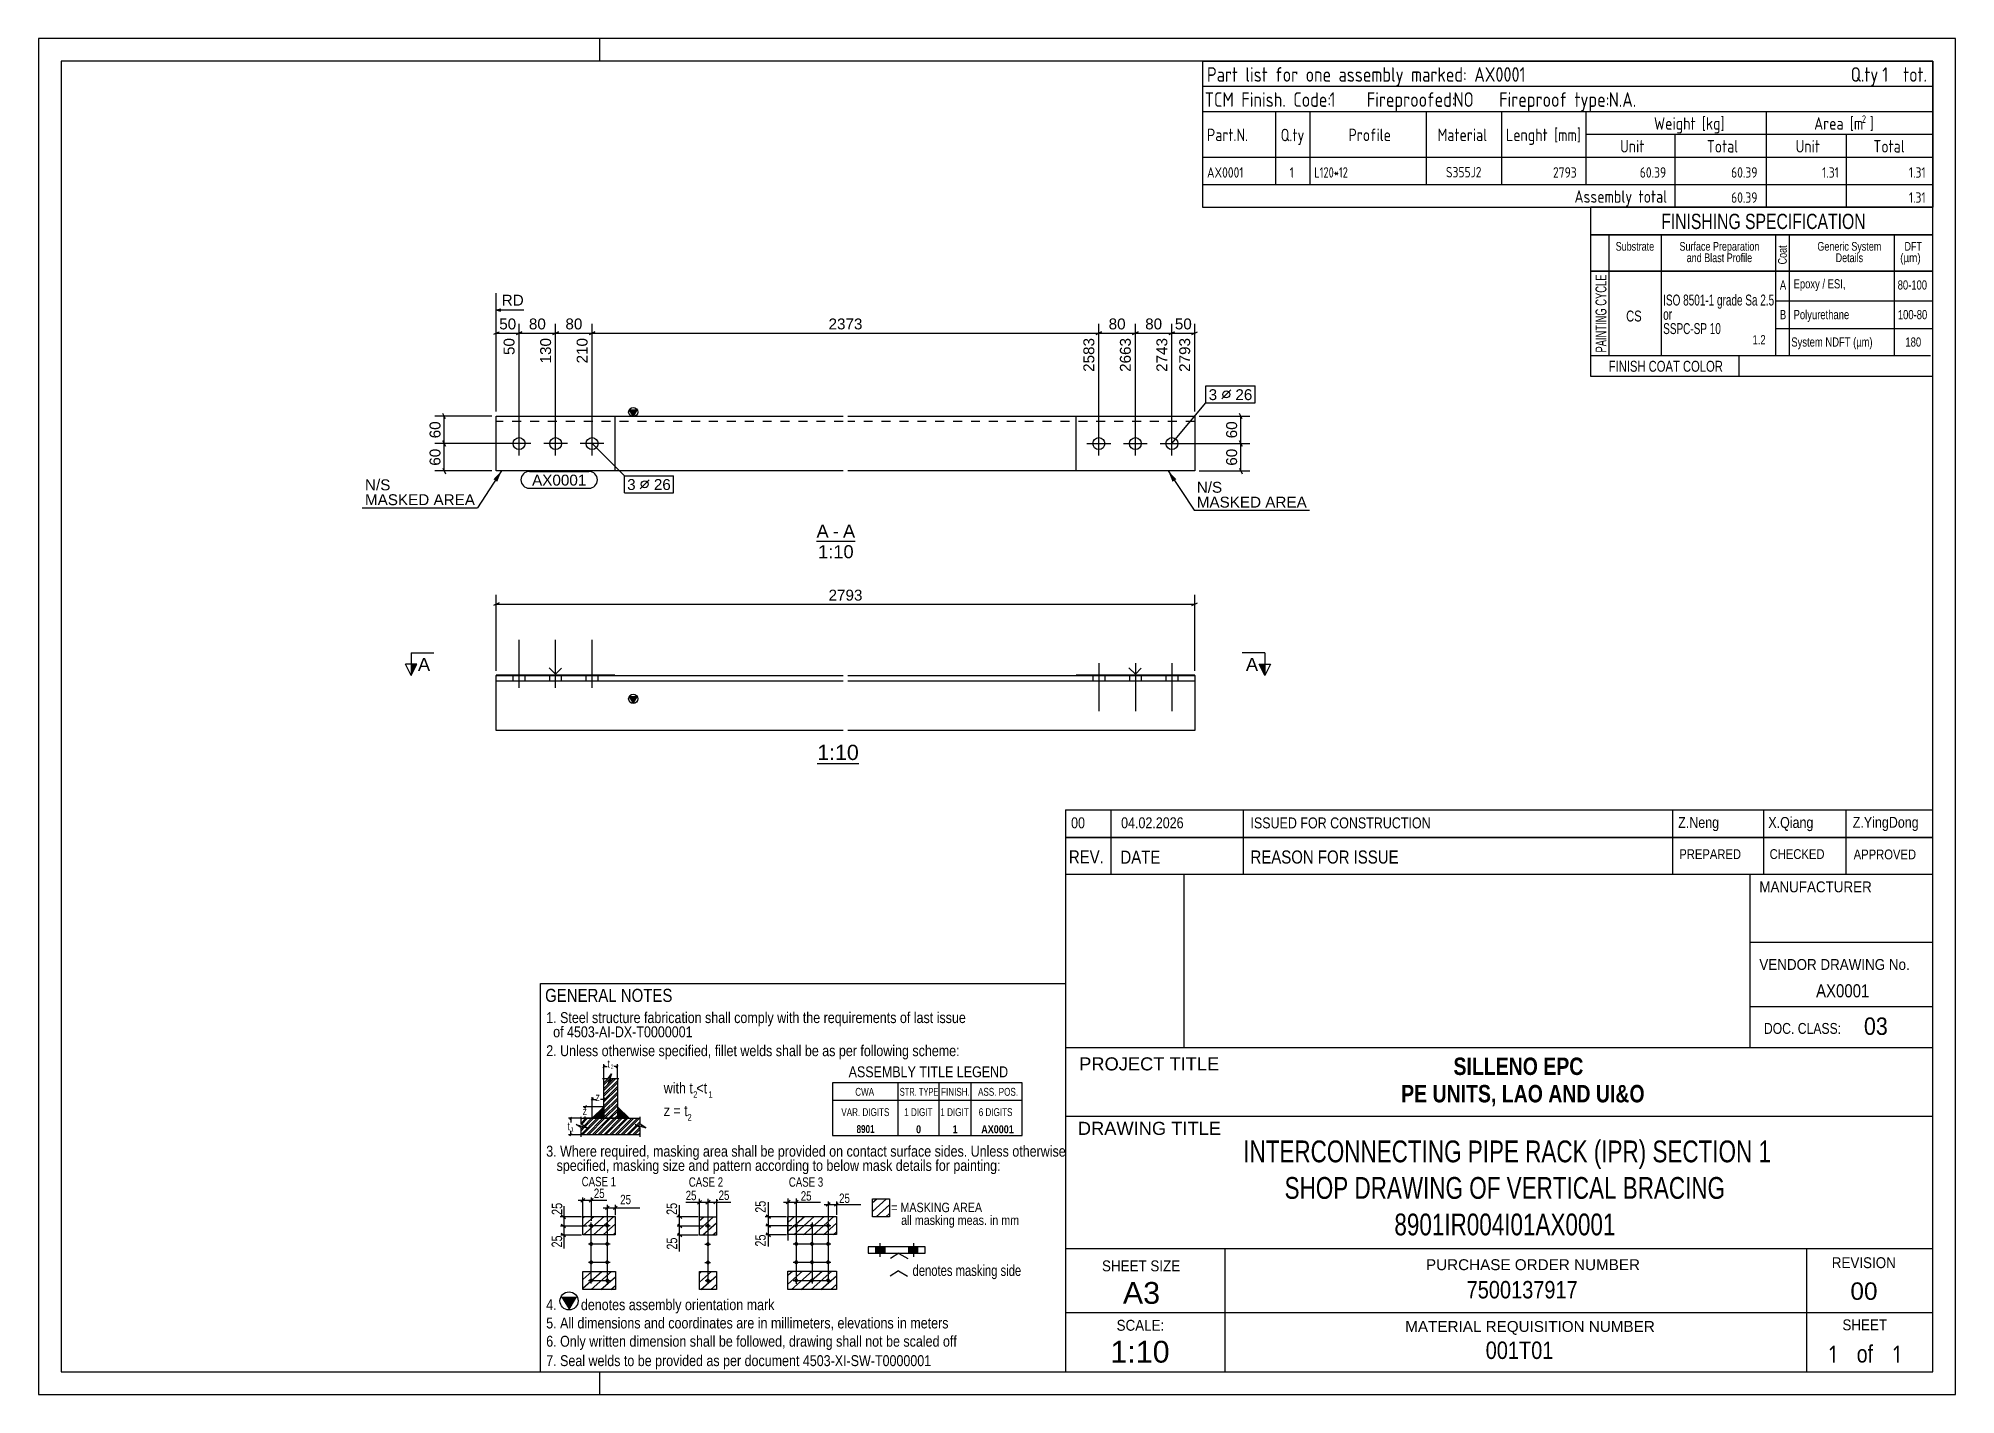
# Paper-space layout 'Layout1' of a CAD drawing. Header units: millimetres. Extents: x 0 to 420, y 0 to 297.
# The model-space entities are those that its viewports show. They can reach past a viewport. Long polylines and large blocks are cut down to what shows.
import ezdxf

# ---------------------------------------------------------------- set-up
doc = ezdxf.new("R2010")
doc.units = ezdxf.units.MM
doc.linetypes.add('DXK_LINE_DOT2', pattern=[3.9198, 1.9599, -1.9599])
doc.layers.add('Viewport layer', color=7, linetype='Continuous', plot=False)
doc.styles.add('Arial', font='ARIAL.TTF', dxfattribs={"height": 0.2})
doc.styles.add('Arial Bold', font='ARIALBD.TTF', dxfattribs={"height": 0.2})
doc.styles.add('Arial Narrow', font='ARIALN.TTF', dxfattribs={"height": 0.2})
doc.styles.add('Arial Narrow Bold', font='ARIALNB.TTF', dxfattribs={"height": 0.2})
doc.styles.add('GOST type A', font='', dxfattribs={"height": 0.2})
doc.styles.add('GOST type A Bold', font='', dxfattribs={"height": 0.2})
doc.styles.add('segoeuil', font='', dxfattribs={"height": 0.2})
doc.styles.get('GOST type A').set_extended_font_data('GOST type A')
doc.styles.get('GOST type A Bold').set_extended_font_data('GOST type A', bold=True)
doc.styles.get('segoeuil').set_extended_font_data('segoeuil')

# ---------------------------------------------------------------- blocks, each defined once
blk = doc.blocks.new('Unknown-43705989-1373')
at = {"color": 5, "linetype": 'Continuous'}
for p, q in [((319.69, 145.53), (-100.31, 145.53)), ((-100.31, 145.53), (-100.31, -151.47)), ((319.69, -151.47), (319.69, 145.53)), ((314.69, 140.53), (-95.31, 140.53)), ((-95.31, 140.53), (-95.31, -146.47)), ((314.69, -146.47), (314.69, 140.53)), ((-95.31, -146.47), (314.69, -146.47)), ((-100.31, -151.47), (319.69, -151.47))]:
    blk.add_line(p, q, dxfattribs=at)
at = {"color": 7, "linetype": 'Continuous'}
for p, q in [((22.69, 140.53), (22.69, 145.53)), ((22.69, -151.47), (22.69, -146.47))]:
    blk.add_line(p, q, dxfattribs=at)
blk = doc.blocks.new('Unknown-43705989-11 - 1532')
at = {"color": 6, "linetype": 'Continuous'}
blk.add_line((70.15, 35.43), (78.61, 35.43), dxfattribs=at)
at = {"color": 0, "linetype": 'Continuous'}
blk.add_wipeout([(72.82, 36.18), (72.82, 39.18), (70.15, 39.18), (70.15, 36.18)], dxfattribs=at)
blk.add_wipeout([(75.05, 36.18), (75.05, 39.18), (73.72, 39.18), (73.72, 36.18)], dxfattribs=at)
blk.add_wipeout([(78.61, 36.18), (78.61, 39.18), (75.95, 39.18), (75.95, 36.18)], dxfattribs=at)
at = {"color": 6, "linetype": 'Continuous', "style": 'Arial'}
blk.add_text('-', height=2.87, dxfattribs=at).set_placement((73.72, 36.18))
at = {"color": 0, "linetype": 'Continuous'}
blk.add_wipeout([(78.27, 31.68), (78.27, 34.68), (70.49, 34.68), (70.49, 31.68)], dxfattribs=at)
at = {"color": 6, "linetype": 'Continuous', "style": 'Arial'}
for s, height, p in [('A', 2.87, (70.15, 36.18)), ('A', 2.87, (75.95, 36.18)), ('1:10', 2.865, (70.49, 31.68))]:
    blk.add_text(s, height=height, dxfattribs=at).set_placement(p)
blk = doc.blocks.new('Unknown-43705989-12 - 1169')
at = {"color": 6, "linetype": 'Continuous'}
blk.add_line((70.32, -13.25), (79.39, -13.25), dxfattribs=at)
at = {"color": 0, "linetype": 'Continuous'}
blk.add_wipeout([(79.39, -12.5), (79.39, -9), (70.32, -9), (70.32, -12.5)], dxfattribs=at)
at = {"color": 6, "linetype": 'Continuous', "style": 'Arial'}
blk.add_text('1:10', height=3.343, dxfattribs=at).set_placement((70.32, -12.5))
blk = doc.blocks.new('Surfacing-43705989-1537 - 1532')
at = {"color": 7, "linetype": 'Continuous'}
for p, q in [((0, 50.8), (0, 62.8)), ((0, 62.8), (26, 62.8)), ((26, 62.8), (26, 50.8)), ((26, 50.8), (0, 50.8))]:
    blk.add_line(p, q, dxfattribs=at)
blk = doc.blocks.new('Part-43705989-1534 - 1532')
at = {"linetype": 'Continuous'}
blk.add_hatch(color=2, dxfattribs=at).paths.add_polyline_path([(30, 62.8), (29.2, 64.2), (30.8, 64.2)])
at = {"color": 2, "linetype": 'Continuous'}
for p, q in [((30, 62.8), (29.2, 64.2)), ((29.2, 64.2), (30.8, 64.2)), ((30.8, 64.2), (30, 62.8)), ((0, 62.8), (76, 62.8)), ((0, 50.8), (0, 62.8)), ((77, 62.8), (153, 62.8)), ((153, 62.8), (153, 50.8)), ((76, 50.8), (0, 50.8)), ((153, 50.8), (77, 50.8))]:
    blk.add_line(p, q, dxfattribs=at)
at = {"color": 7, "linetype": 'DXK_LINE_DOT2'}
for p, q in [((76, 61.6), (0, 61.6)), ((153, 61.6), (77, 61.6))]:
    blk.add_line(p, q, dxfattribs=at)
at = {"color": 2, "linetype": 'Continuous'}
blk.add_circle((30, 63.7), 1, dxfattribs=at)
blk = doc.blocks.new('Surfacing-43705989-1538 - 1532')
at = {"color": 7, "linetype": 'Continuous'}
for p, q in [((127, 50.8), (127, 62.8)), ((127, 62.8), (153, 62.8)), ((153, 62.8), (153, 50.8)), ((153, 50.8), (127, 50.8))]:
    blk.add_line(p, q, dxfattribs=at)
blk = doc.blocks.new('Bolt-43705989-1535 - 1532')
at = {"color": 3, "linetype": 'Continuous'}
for p, q in [((5, 54.2), (5, 59.4)), ((13, 54.2), (13, 59.4)), ((21, 54.2), (21, 59.4)), ((7.6, 56.8), (2.4, 56.8)), ((15.6, 56.8), (10.4, 56.8)), ((23.6, 56.8), (18.4, 56.8))]:
    blk.add_line(p, q, dxfattribs=at)
for centre in [(5, 56.8), (13, 56.8), (21, 56.8)]:
    blk.add_circle(centre, 1.3, dxfattribs=at)
blk = doc.blocks.new('Bolt-43705989-1536 - 1532')
at = {"color": 3, "linetype": 'Continuous'}
for p, q in [((132, 54.2), (132, 59.4)), ((140, 54.2), (140, 59.4)), ((148, 54.2), (148, 59.4)), ((129.4, 56.8), (134.6, 56.8)), ((137.4, 56.8), (142.6, 56.8)), ((145.4, 56.8), (150.6, 56.8))]:
    blk.add_line(p, q, dxfattribs=at)
for centre in [(132, 56.8), (140, 56.8), (148, 56.8)]:
    blk.add_circle(centre, 1.3, dxfattribs=at)
blk = doc.blocks.new('Part-43705989-1170 - 1169')
at = {"linetype": 'Continuous'}
blk.add_hatch(color=2, dxfattribs=at).paths.add_polyline_path([(30, 0), (29.2, 1.4), (30.8, 1.4)])
at = {"color": 2, "linetype": 'Continuous'}
for p, q in [((0, 6), (76, 6)), ((0, -6), (0, 6)), ((76, 4.8), (0, 4.8)), ((13, 6.3), (11.6, 7.7)), ((13, 6.3), (14.3, 7.6)), ((77, 6), (153, 6)), ((153, 4.8), (77, 4.8)), ((140, 6.3), (138.6, 7.7)), ((140, 6.3), (141.3, 7.6)), ((153, 6), (153, -6)), ((30, 0), (29.2, 1.4)), ((29.2, 1.4), (30.8, 1.4)), ((30.8, 1.4), (30, 0)), ((76, -6), (0, -6)), ((153, -6), (77, -6))]:
    blk.add_line(p, q, dxfattribs=at)
blk.add_circle((30, 0.9), 1, dxfattribs=at)
blk = doc.blocks.new('Bolt-43705989-1171 - 1169')
at = {"color": 3, "linetype": 'Continuous'}
for p, q in [((5, 3.3), (5, 13.8)), ((13, 3.3), (13, 13.8)), ((21, 3.3), (21, 13.8)), ((3.7, 4.8), (3.7, 6)), ((6.3, 4.8), (6.3, 6)), ((11.7, 4.8), (11.7, 6)), ((14.3, 4.8), (14.3, 6)), ((19.7, 4.8), (19.7, 6)), ((22.3, 4.8), (22.3, 6))]:
    blk.add_line(p, q, dxfattribs=at)
blk = doc.blocks.new('Bolt-43705989-1172 - 1169')
at = {"color": 3, "linetype": 'Continuous'}
for p, q in [((132, 8.7), (132, -1.8)), ((140, 8.7), (140, -1.8)), ((148, 8.7), (148, -1.8)), ((130.7, 6), (130.7, 4.8)), ((133.3, 6), (133.3, 4.8)), ((138.7, 6), (138.7, 4.8)), ((141.3, 6), (141.3, 4.8)), ((146.7, 6), (146.7, 4.8)), ((149.3, 6), (149.3, 4.8))]:
    blk.add_line(p, q, dxfattribs=at)
blk = doc.blocks.new('Surfacing-43705989-1173 - 1169')
at = {"color": 7, "linetype": 'Continuous'}
for p, q in [((153, 6.05), (127, 6.05)), ((127, 6.05), (127, 6)), ((127, 6), (153, 6)), ((153, 6), (153, 6.05))]:
    blk.add_line(p, q, dxfattribs=at)
blk = doc.blocks.new('Surfacing-43705989-1174 - 1169')
at = {"color": 7, "linetype": 'Continuous'}
for p, q in [((26, 6.05), (0, 6.05)), ((0, 6.05), (0, 6)), ((0, 6), (26, 6)), ((26, 6), (26, 6.05))]:
    blk.add_line(p, q, dxfattribs=at)
blk = doc.blocks.new('StraightDimension-43705989-1665 - 1532')
at = {"color": 7, "linetype": 'Continuous'}
for p, q in [((149, 56.8), (165.08, 56.8)), ((163.38, 56.2), (162.78, 57.4)), ((163.08, 50.8), (163.08, 56.8)), ((154, 50.8), (165.08, 50.8)), ((162.78, 51.4), (163.38, 50.2))]:
    blk.add_line(p, q, dxfattribs=at)
at = {"color": 0}
blk.add_wipeout([(162.78, 56.15), (159.28, 56.15), (159.28, 51.45), (162.78, 51.45)], dxfattribs=at)
at = {"color": 7, "style": 'Arial'}
blk.add_text('60', height=2.388, rotation=90.0002, dxfattribs=at).set_placement((162.28, 51.95))
blk = doc.blocks.new('StraightDimension-43705989-1664 - 1532')
at = {"color": 7, "linetype": 'Continuous'}
for p, q in [((163.38, 62.2), (162.78, 63.4)), ((154, 62.8), (165.08, 62.8)), ((163.08, 56.8), (163.08, 62.8)), ((149, 56.8), (165.08, 56.8)), ((162.78, 57.4), (163.38, 56.2))]:
    blk.add_line(p, q, dxfattribs=at)
at = {"color": 0}
blk.add_wipeout([(162.78, 62.15), (159.28, 62.15), (159.28, 57.45), (162.78, 57.45)], dxfattribs=at)
at = {"color": 7, "style": 'Arial'}
blk.add_text('60', height=2.388, rotation=90.0002, dxfattribs=at).set_placement((162.28, 57.95))
blk = doc.blocks.new('StraightDimension-43705989-1577 - 1532')
at = {"color": 7, "linetype": 'Continuous'}
for p, q in [((148.6, 81.3), (147.4, 80.7)), ((148, 57.8), (148, 83.05)), ((148, 81), (153, 81)), ((152.4, 80.7), (153.6, 81.3)), ((153, 63.8), (153, 83.05))]:
    blk.add_line(p, q, dxfattribs=at)
at = {"color": 0}
blk.add_wipeout([(152.85, 81.3), (152.85, 84.8), (148.15, 84.8), (148.15, 81.3)], dxfattribs=at)
at = {"color": 0, "linetype": 'Continuous'}
blk.add_wipeout([(152.5, 80.4), (149, 80.4), (149, 71.99), (152.5, 71.99)], dxfattribs=at)
at = {"color": 7, "style": 'Arial'}
blk.add_text('50', height=2.388, dxfattribs=at).set_placement((148.65, 81.8))
at = {"color": 7, "linetype": 'Continuous', "style": 'Arial'}
blk.add_text('2793', height=2.388, rotation=90.0002, dxfattribs=at).set_placement((152, 72.49))
blk = doc.blocks.new('StraightDimension-43705989-1578 - 1532')
at = {"color": 7, "linetype": 'Continuous'}
for p, q in [((140.6, 81.3), (139.4, 80.7)), ((140, 57.8), (140, 83.05)), ((140, 81), (148, 81)), ((147.4, 80.7), (148.6, 81.3)), ((148, 57.8), (148, 83.05))]:
    blk.add_line(p, q, dxfattribs=at)
at = {"color": 0}
blk.add_wipeout([(146.35, 81.3), (146.35, 84.8), (141.65, 84.8), (141.65, 81.3)], dxfattribs=at)
at = {"color": 0, "linetype": 'Continuous'}
blk.add_wipeout([(147.5, 80.4), (144, 80.4), (144, 71.99), (147.5, 71.99)], dxfattribs=at)
at = {"color": 7, "style": 'Arial'}
blk.add_text('80', height=2.388, dxfattribs=at).set_placement((142.15, 81.8))
at = {"color": 7, "linetype": 'Continuous', "style": 'Arial'}
blk.add_text('2743', height=2.388, rotation=90.0002, dxfattribs=at).set_placement((147, 72.49))
blk = doc.blocks.new('StraightDimension-43705989-1579 - 1532')
at = {"color": 7, "linetype": 'Continuous'}
for p, q in [((132.6, 81.3), (131.4, 80.7)), ((132, 57.8), (132, 83.05)), ((132, 81), (140, 81)), ((139.4, 80.7), (140.6, 81.3)), ((140, 57.8), (140, 83.05))]:
    blk.add_line(p, q, dxfattribs=at)
at = {"color": 0}
blk.add_wipeout([(138.35, 81.3), (138.35, 84.8), (133.65, 84.8), (133.65, 81.3)], dxfattribs=at)
at = {"color": 0, "linetype": 'Continuous'}
blk.add_wipeout([(139.5, 80.4), (136, 80.4), (136, 71.99), (139.5, 71.99)], dxfattribs=at)
at = {"color": 7, "style": 'Arial'}
blk.add_text('80', height=2.388, dxfattribs=at).set_placement((134.15, 81.8))
at = {"color": 7, "linetype": 'Continuous', "style": 'Arial'}
blk.add_text('2663', height=2.388, rotation=90.0002, dxfattribs=at).set_placement((139, 72.49))
blk = doc.blocks.new('StraightDimension-43705989-1580 - 1532')
at = {"color": 7, "linetype": 'Continuous'}
for p, q in [((21.6, 81.3), (20.4, 80.7)), ((21, 57.8), (21, 83.05)), ((21, 81), (132, 81)), ((131.4, 80.7), (132.6, 81.3)), ((132, 57.8), (132, 83.05))]:
    blk.add_line(p, q, dxfattribs=at)
at = {"color": 0}
blk.add_wipeout([(80.71, 81.3), (80.71, 84.8), (72.29, 84.8), (72.29, 81.3)], dxfattribs=at)
at = {"color": 0, "linetype": 'Continuous'}
blk.add_wipeout([(131.5, 80.4), (128, 80.4), (128, 71.99), (131.5, 71.99)], dxfattribs=at)
at = {"color": 7, "style": 'Arial'}
blk.add_text('2373', height=2.388, dxfattribs=at).set_placement((72.79, 81.8))
at = {"color": 7, "linetype": 'Continuous', "style": 'Arial'}
blk.add_text('2583', height=2.388, rotation=90.0002, dxfattribs=at).set_placement((131, 72.49))
blk = doc.blocks.new('StraightDimension-43705989-1581 - 1532')
at = {"color": 7, "linetype": 'Continuous'}
for p, q in [((13.6, 81.3), (12.4, 80.7)), ((13, 57.8), (13, 83.05)), ((13, 81), (21, 81)), ((20.4, 80.7), (21.6, 81.3)), ((21, 57.8), (21, 83.05))]:
    blk.add_line(p, q, dxfattribs=at)
at = {"color": 0}
blk.add_wipeout([(19.35, 81.3), (19.35, 84.8), (14.65, 84.8), (14.65, 81.3)], dxfattribs=at)
at = {"color": 0, "linetype": 'Continuous'}
blk.add_wipeout([(20.5, 80.4), (17, 80.4), (17, 73.84), (20.5, 73.84)], dxfattribs=at)
at = {"color": 7, "style": 'Arial'}
blk.add_text('80', height=2.388, dxfattribs=at).set_placement((15.15, 81.8))
at = {"color": 7, "linetype": 'Continuous', "style": 'Arial'}
blk.add_text('210', height=2.388, rotation=90.0002, dxfattribs=at).set_placement((20, 74.34))
blk = doc.blocks.new('StraightDimension-43705989-1582 - 1532')
at = {"color": 7, "linetype": 'Continuous'}
for p, q in [((5.6, 81.3), (4.4, 80.7)), ((5, 57.8), (5, 83.05)), ((5, 81), (13, 81)), ((12.4, 80.7), (13.6, 81.3)), ((13, 57.8), (13, 83.05))]:
    blk.add_line(p, q, dxfattribs=at)
at = {"color": 0}
blk.add_wipeout([(11.35, 81.3), (11.35, 84.8), (6.65, 84.8), (6.65, 81.3)], dxfattribs=at)
at = {"color": 0, "linetype": 'Continuous'}
blk.add_wipeout([(12.5, 80.4), (9, 80.4), (9, 73.84), (12.5, 73.84)], dxfattribs=at)
at = {"color": 7, "style": 'Arial'}
blk.add_text('80', height=2.388, dxfattribs=at).set_placement((7.15, 81.8))
at = {"color": 7, "linetype": 'Continuous', "style": 'Arial'}
blk.add_text('130', height=2.388, rotation=90.0002, dxfattribs=at).set_placement((12, 74.34))
blk = doc.blocks.new('StraightDimension-43705989-1583 - 1532')
at = {"color": 7, "linetype": 'Continuous'}
for p, q in [((0.6, 81.3), (-0.6, 80.7)), ((0, 63.8), (0, 83.05)), ((0, 81), (5, 81)), ((4.4, 80.7), (5.6, 81.3)), ((5, 57.8), (5, 83.05))]:
    blk.add_line(p, q, dxfattribs=at)
at = {"color": 0, "linetype": 'Continuous'}
blk.add_wipeout([(6.52, 86.5), (6.52, 90), (0.7, 90), (0.7, 86.5)], dxfattribs=at)
at = {"color": 7, "linetype": 'Continuous', "style": 'Arial'}
blk.add_text('RD', height=2.388, dxfattribs=at).set_placement((1.2, 87))
at = {"color": 0}
blk.add_wipeout([(4.85, 81.3), (4.85, 84.8), (0.15, 84.8), (0.15, 81.3)], dxfattribs=at)
at = {"color": 7, "linetype": 'Continuous'}
for p in [(1, 86.25), (1, 85.75), (6.02, 86)]:
    blk.add_line(p, (0, 86), dxfattribs=at)
at = {"color": 0, "linetype": 'Continuous'}
blk.add_wipeout([(4.5, 80.4), (1, 80.4), (1, 75.69), (4.5, 75.69)], dxfattribs=at)
at = {"color": 7, "linetype": 'Continuous'}
blk.add_line((0, 63.8), (0, 89.75), dxfattribs=at)
at = {"color": 7, "style": 'Arial'}
blk.add_text('50', height=2.388, dxfattribs=at).set_placement((0.65, 81.8))
at = {"color": 7, "linetype": 'Continuous', "style": 'Arial'}
blk.add_text('50', height=2.388, rotation=90.0002, dxfattribs=at).set_placement((4, 76.19))
blk = doc.blocks.new('StraightDimension-43705989-1631 - 1532')
at = {"color": 7, "linetype": 'Continuous'}
for p, q in [((-11.12, 62.2), (-11.72, 63.4)), ((-1, 62.8), (-13.47, 62.8)), ((-11.42, 56.8), (-11.42, 62.8)), ((4, 56.8), (-13.47, 56.8)), ((-11.72, 57.4), (-11.12, 56.2))]:
    blk.add_line(p, q, dxfattribs=at)
at = {"color": 0}
blk.add_wipeout([(-11.72, 62.15), (-15.22, 62.15), (-15.22, 57.45), (-11.72, 57.45)], dxfattribs=at)
at = {"color": 7, "style": 'Arial'}
blk.add_text('60', height=2.388, rotation=90.0002, dxfattribs=at).set_placement((-12.22, 57.95))
blk = doc.blocks.new('StraightDimension-43705989-1632 - 1532')
at = {"color": 7, "linetype": 'Continuous'}
for p, q in [((4, 56.8), (-13.47, 56.8)), ((-11.12, 56.2), (-11.72, 57.4)), ((-11.42, 50.8), (-11.42, 56.8)), ((-1, 50.8), (-13.47, 50.8)), ((-11.72, 51.4), (-11.12, 50.2))]:
    blk.add_line(p, q, dxfattribs=at)
at = {"color": 0}
blk.add_wipeout([(-11.72, 56.15), (-15.22, 56.15), (-15.22, 51.45), (-11.72, 51.45)], dxfattribs=at)
at = {"color": 7, "style": 'Arial'}
blk.add_text('60', height=2.388, rotation=90.0002, dxfattribs=at).set_placement((-12.22, 51.95))
blk = doc.blocks.new('StraightDimension-43705989-1562 - 1169')
at = {"color": 7, "linetype": 'Continuous'}
for p, q in [((0.6, 21.91), (-0.6, 21.31)), ((0, 7.05), (0, 23.66)), ((0, 21.61), (153, 21.61)), ((152.4, 21.31), (153.6, 21.91)), ((153, 7.05), (153, 23.66))]:
    blk.add_line(p, q, dxfattribs=at)
at = {"color": 0}
blk.add_wipeout([(80.71, 21.91), (80.71, 25.41), (72.29, 25.41), (72.29, 21.91)], dxfattribs=at)
at = {"color": 7, "style": 'Arial'}
blk.add_text('2793', height=2.388, dxfattribs=at).set_placement((72.79, 22.41))
blk = doc.blocks.new('0_TCM_4503_AIVD_AD_PART_LIST-43705989-3488')
at = {"color": 174, "linetype": 'Continuous'}
for p, q in [((154.69, 140.53), (154.69, 119.53)), ((154.69, 119.53), (154.69, 113.53)), ((154.69, 113.53), (154.69, 108.53)), ((154.69, 108.53), (314.69, 108.53))]:
    blk.add_line(p, q, dxfattribs=at)
at = {"color": 7, "linetype": 'Continuous'}
for p, q in [((154.69, 140.53), (314.69, 140.53)), ((314.69, 140.53), (314.69, 119.53)), ((154.69, 135.03), (314.69, 135.03)), ((154.69, 129.53), (314.69, 129.53)), ((170.69, 129.53), (170.69, 119.53)), ((178.19, 129.53), (178.19, 119.53)), ((203.69, 129.53), (203.69, 119.53)), ((220.19, 129.53), (220.19, 119.53)), ((238.69, 129.53), (238.69, 119.53)), ((278.19, 129.53), (278.19, 119.53)), ((238.69, 124.53), (314.69, 124.53)), ((258.19, 124.53), (258.19, 119.53)), ((295.69, 124.53), (295.69, 119.53)), ((170.69, 119.53), (170.69, 113.53)), ((178.19, 119.53), (178.19, 113.53)), ((203.69, 119.53), (203.69, 113.53)), ((220.19, 119.53), (220.19, 113.53)), ((238.69, 119.53), (238.69, 113.53)), ((258.19, 119.53), (258.19, 113.53)), ((278.19, 119.53), (278.19, 113.53)), ((295.69, 119.53), (295.69, 113.53)), ((314.69, 119.53), (314.69, 113.53)), ((258.19, 113.53), (258.19, 108.53)), ((278.19, 113.53), (278.19, 108.53)), ((295.69, 113.53), (295.69, 108.53)), ((314.69, 113.53), (314.69, 108.53))]:
    blk.add_line(p, q, dxfattribs=at)
at = {"color": 4, "linetype": 'Continuous'}
for p, q in [((154.69, 119.53), (314.69, 119.53)), ((154.69, 113.53), (314.69, 113.53))]:
    blk.add_line(p, q, dxfattribs=at)
at = {"color": 7, "linetype": 'DXK_LINE_DOT2'}
blk.add_line((154.69, 113.53), (314.69, 113.53), dxfattribs=at)
at = {"color": 7, "linetype": 'Continuous'}
for s, height, style, p in [('Part list for one assembly marked: AX0001', 3.1901, 'GOST type A', (155.69, 136.03)), ('Q.ty', 3.19, 'GOST type A', (296.69, 136.03)), ('tot.', 3.19, 'GOST type A', (308.19, 136.03)), ('TCM Finish. Code:', 3.1901, 'GOST type A', (155.19, 130.53)), ('1', 3.19, 'GOST type A Bold', (182.54, 130.53)), ('Fireproofed:', 3.1901, 'GOST type A', (190.69, 130.53)), ('NO', 3.19, 'GOST type A Bold', (209.69, 130.53)), ('Fireproof type:', 3.1901, 'GOST type A', (219.69, 130.53)), ('N.A.', 3.19, 'GOST type A Bold', (243.69, 130.53)), ('Lenght [mm]', 2.7344, 'GOST type A', (221.19, 123.03)), ('Weight [kg]', 2.7344, 'GOST type A', (253.6, 125.53)), ('Area [m ]', 2.734, 'GOST type A', (288.69, 125.53)), ('2', 1.64, 'GOST type A', (299.16, 127.03)), ('Part.N.', 2.734, 'GOST type A', (155.69, 123.03)), ('Q.ty', 2.734, 'GOST type A', (171.83, 123)), ('Profile', 2.734, 'GOST type A', (186.69, 123.03)), ('Material', 2.734, 'GOST type A', (206.19, 123.03)), ('Unit', 2.734, 'GOST type A', (246.19, 120.53)), ('Total', 2.734, 'GOST type A', (265.19, 120.53)), ('Unit', 2.734, 'GOST type A', (284.65, 120.53)), ('Total', 2.734, 'GOST type A', (301.67, 120.53)), ('AX0001', 2.279, 'GOST type A', (155.69, 115.03)), ('1', 2.28, 'GOST type A', (173.81, 115.03)), ('S355J2', 2.279, 'GOST type A', (208.03, 115.09)), ('2793', 2.279, 'GOST type A', (231.49, 115.03)), ('60.39', 2.279, 'GOST type A', (250.5, 115.03)), ('60.39', 2.279, 'GOST type A', (270.5, 115.03)), ('1.31', 2.279, 'GOST type A', (290.44, 115.03)), ('Assembly total', 2.7344, 'GOST type A', (236.19, 109.53)), ('1.31', 2.279, 'GOST type A', (309.44, 109.53))]:
    blk.add_text(s, height=height, dxfattribs=dict(at, style=style)).set_placement(p)
at = {"color": 7, "style": 'GOST type A'}
blk.add_text('1', height=3.19, dxfattribs=at).set_placement((303.63, 136.03))
at = {"color": 7, "linetype": 'Continuous', "style": 'GOST type A', "width": 0.9}
blk.add_text('L120*12', height=2.279, dxfattribs=at).set_placement((179.19, 115.03))
at = {"color": 7, "linetype": 'DXK_LINE_DOT2', "style": 'GOST type A'}
for s, p in [('1.31', (309.44, 115.03)), ('60.39', (270.5, 109.53))]:
    blk.add_text(s, height=2.279, dxfattribs=at).set_placement(p)
blk = doc.blocks.new('0_TCM_4503_AIVD_AD_TITLE_BLOCK-43705989-3489')
at = {"color": 4, "linetype": 'Continuous'}
for q in [(124.69, -146.47), (314.69, -37.47)]:
    blk.add_line((124.69, -37.47), q, dxfattribs=at)
at = {"color": 7, "linetype": 'Continuous'}
for p, q in [((150.69, -75.47), (150.69, -37.47)), ((274.69, -75.47), (274.69, -37.47)), ((314.69, -146.47), (314.69, -37.47)), ((314.69, -52.47), (274.69, -52.47)), ((274.69, -66.47), (314.69, -66.47)), ((124.69, -75.47), (314.69, -75.47)), ((124.69, -90.47), (314.69, -90.47)), ((124.69, -119.47), (314.69, -119.47)), ((159.69, -146.47), (159.69, -119.47)), ((287.1, -146.47), (287.1, -119.47)), ((124.69, -133.47), (314.69, -133.47)), ((124.69, -146.47), (314.69, -146.47))]:
    blk.add_line(p, q, dxfattribs=at)
for s, height, style, width, p in [('MANUFACTURER', 2.3877, 'Arial', 0.88, (276.69, -41.47)), ('VENDOR DRAWING No.', 2.3877, 'Arial', 0.88, (276.69, -58.47)), ('DOC. CLASS:', 2.3877, 'Arial', 0.8, (277.69, -72.47)), ('SILLENO EPC', 3.8177, 'Arial Bold', 0.8, (209.69, -81.47)), ('PE UNITS, LAO AND UI&O', 3.8177, 'Arial Bold', 0.8, (198.22, -87.47)), ('REVISION', 2.388, 'Arial', 0.88, (292.56, -123.77)), ('SHEET SIZE', 2.388, 'Arial', 0.88, (132.69, -124.47)), ('SCALE:', 2.388, 'Arial', 0.88, (135.89, -137.48)), ('SHEET', 2.388, 'Arial', 0.88, (294.89, -137.38)), ('1', 3.73, 'segoeuil', 0.88, (291.69, -144.47)), ('of', 3.82, 'Arial', 0.8, (298.02, -144.44)), ('1', 3.73, 'segoeuil', 0.88, (305.69, -144.47))]:
    blk.add_text(s, height=height, dxfattribs=dict(at, style=style, width=width)).set_placement(p)
at = {"color": 3, "linetype": 'Continuous', "style": 'Arial Narrow'}
blk.add_text('AX0001', height=2.863, dxfattribs=at).set_placement((289.11, -64.47))
at = {"color": 1, "linetype": 'Continuous', "style": 'Arial', "width": 0.88}
blk.add_text('03', height=3.82, dxfattribs=at).set_placement((299.6, -72.69))
at = {"color": 7, "linetype": 'Continuous', "style": 'Arial'}
for s, height, p in [('PROJECT TITLE', 2.8652, (127.69, -80.47)), ('DRAWING TITLE', 2.8652, (127.4, -94.59)), ('PURCHASE ORDER NUMBER', 2.3877, (203.66, -124.21)), ('A3', 4.775, (137.26, -131.58)), ('00', 3.82, (296.64, -130.71)), ('MATERIAL REQUISITION NUMBER', 2.3877, (199.12, -137.73))]:
    blk.add_text(s, height=height, dxfattribs=at).set_placement(p)
at = {"color": 2, "style": 'Arial Narrow', "width": 0.9}
blk.add_text('INTERCONNECTING PIPE RACK (IPR) SECTION 1', height=4.7721, dxfattribs=at).set_placement((163.63, -100.59))
at = {"color": 2, "linetype": 'Continuous', "style": 'Arial Narrow', "width": 0.9}
for s, p in [('SHOP DRAWING OF VERTICAL BRACING', (172.69, -108.59)), ('8901IR004I01AX0001', (196.74, -116.59))]:
    blk.add_text(s, height=4.7721, dxfattribs=at).set_placement(p)
at = {"color": 3, "style": 'Arial Narrow'}
for s, p in [('7500137917', (212.57, -130.4)), ('001T01', (216.74, -143.66))]:
    blk.add_text(s, height=3.818, dxfattribs=at).set_placement(p)
at = {"color": 7, "style": 'Arial'}
blk.add_text('1:10', height=4.775, dxfattribs=at).set_placement((134.52, -144.46))
blk = doc.blocks.new('0_TCM_4503_AIVD_AD_PAINTING_SYSTEM-43705989-3490')
at = {"color": 7, "linetype": 'Continuous'}
for p, q in [((314.69, 108.53), (239.69, 108.53)), ((239.69, 108.53), (239.69, 102.53)), ((314.69, 102.53), (314.69, 108.53)), ((239.69, 102.53), (314.69, 102.53)), ((314.69, 102.53), (239.69, 102.53)), ((239.69, 102.53), (239.69, 94.53)), ((243.69, 102.53), (243.69, 94.53)), ((255.19, 102.53), (255.19, 94.53)), ((280.19, 102.53), (280.19, 94.53)), ((283.19, 102.53), (283.19, 94.53)), ((306.19, 102.53), (306.19, 94.53)), ((314.69, 94.53), (314.69, 102.53)), ((239.69, 94.53), (314.69, 94.53)), ((314.69, 94.53), (239.69, 94.53)), ((239.69, 94.53), (239.69, 71.53)), ((243.69, 94.53), (243.69, 76.03)), ((255.19, 94.53), (255.19, 76.03)), ((280.19, 94.53), (280.19, 76.03)), ((283.19, 94.53), (283.19, 76.03)), ((306.19, 94.53), (306.19, 76.03)), ((314.69, 71.53), (314.69, 94.53)), ((280.19, 88.03), (314.69, 88.03)), ((280.19, 82.03), (314.69, 82.03)), ((314.19, 76.03), (239.69, 76.03)), ((272.19, 76.03), (272.19, 71.53)), ((239.69, 71.53), (314.69, 71.53))]:
    blk.add_line(p, q, dxfattribs=at)
at = {"color": 7, "style": 'Arial Narrow', "width": 0.9}
blk.add_text('FINISHING SPECIFICATION', height=3.3405, dxfattribs=at).set_placement((255.19, 103.78))
at = {"color": 7, "linetype": 'Continuous', "style": 'Arial Narrow'}
for s, height, width, p in [('Substrate', 1.909, 0.9, (245.22, 99.03)), ('Surface Preparation', 1.9089, 0.9, (259.19, 99.03)), ('Generic System', 1.9089, 0.9, (289.4, 99.03)), ('DFT', 1.909, 0.9, (308.48, 99.03)), ('and Blast Profile', 1.9089, 0.9, (260.78, 96.53)), ('Details', 1.909, 0.9, (293.4, 96.53)), ('A', 2, 0.9, (281.19, 90.53)), ('Epoxy / ESI,', 2.0043, 0.9, (284.19, 90.78)), ('80-100', 2.004, 0.9, (306.99, 90.53)), ('ISO 8501-1 grade Sa 2.5^M', 2.3861, 0.8, (255.62, 87.03)), ('CS', 2.386, 0.9, (247.5, 83.53)), ('or ^M', 2.386, 0.8, (255.62, 83.9)), ('B', 2, 0.9, (281.19, 84.03)), ('Polyurethane', 2.0043, 0.9, (284.19, 84.03)), ('100-80', 2.004, 0.9, (307.03, 84.03)), ('SSPC-SP 10', 2.386, 0.8, (255.62, 80.78)), ('1.2', 2.004, 0.9, (275.19, 78.53)), ('System NDFT (µm)', 2.0043, 0.9, (283.69, 78.03)), ('180', 2.004, 0.9, (308.69, 78.03)), ('FINISH COAT COLOR', 2.3861, 0.9, (243.69, 72.53))]:
    blk.add_text(s, height=height, dxfattribs=dict(at, width=width)).set_placement(p)
for s, height, width, p in [('Coat', 1.909, 0.9, (282.69, 96.03)), ('PAINTING CYCLE', 2.3861, 0.75, (243.19, 76.73))]:
    blk.add_text(s, height=height, rotation=90, dxfattribs=dict(at, width=width)).set_placement(p)
blk.add_text('(µm)', height=1.909, dxfattribs=at).set_placement((307.54, 96.53))
blk = doc.blocks.new('0_TCM_4503_AIVD_AD_REVISION_BLOCK-43705989-3491')
at = {"color": 7, "linetype": 'Continuous'}
for p, q in [((124.69, -23.4), (314.69, -23.4)), ((124.69, -23.4), (124.69, -29.4)), ((134.69, -29.4), (134.69, -23.4)), ((163.69, -29.4), (163.69, -23.4)), ((257.71, -29.41), (257.71, -23.41)), ((277.69, -29.4), (277.69, -23.4)), ((295.69, -29.4), (295.69, -23.4)), ((124.69, -29.4), (314.69, -29.4)), ((124.69, -29.44), (314.69, -29.44)), ((124.69, -29.44), (124.69, -37.47)), ((134.69, -37.44), (134.69, -29.44)), ((163.69, -37.44), (163.69, -29.44)), ((257.71, -37.45), (257.71, -29.45)), ((277.68, -37.44), (277.68, -29.44)), ((295.69, -37.44), (295.69, -29.44)), ((124.69, -37.47), (314.69, -37.47))]:
    blk.add_line(p, q, dxfattribs=at)
at = {"color": 7, "style": 'Arial Narrow'}
for s, height, p in [('00', 2.386, (125.92, -27.44)), ('04.02.2026', 2.386, (136.88, -27.44)), ('ISSUED FOR CONSTRUCTION', 2.3861, (165.21, -27.47)), ('Z.Neng', 2.386, (258.91, -27.36)), ('X.Qiang', 2.386, (278.65, -27.37))]:
    blk.add_text(s, height=height, dxfattribs=at).set_placement(p)
at = {"color": 7, "linetype": 'Continuous', "style": 'Arial Narrow'}
for s, height, p in [('Z.YingDong', 2.386, (297.15, -27.33)), ('REV.', 2.863, (125.44, -35.15)), ('DATE', 2.863, (136.73, -35.2)), ('REASON FOR ISSUE', 2.8633, (165.22, -35.17)), ('PREPARED', 2.147, (259.15, -34.19)), ('CHECKED', 2.147, (278.94, -34.17)), ('APPROVED', 2.147, (297.35, -34.25))]:
    blk.add_text(s, height=height, dxfattribs=at).set_placement(p)
blk = doc.blocks.new('0_TCM_4503_AIVD_AD_NOTE_BLOCK-43705989-3492')
at = {"linetype": 'Continuous'}
for points in [[(21.04, -90.96), (23.6, -90.96), (23.6, -88.41)], [(26.55, -90.96), (29.11, -90.96), (26.55, -88.41)], [(20.49, -114.46), (20.82, -114.46), (20.53, -114.43)], [(20.49, -114.5), (20.82, -114.54), (20.82, -114.5)], [(20.53, -114.54), (20.82, -114.54), (20.49, -114.5)], [(20.53, -114.35), (20.82, -114.35), (20.57, -114.32)], [(20.53, -114.43), (20.82, -114.46), (20.82, -114.43)], [(20.57, -114.32), (20.82, -114.32), (20.62, -114.28)], [(20.57, -114.32), (20.82, -114.35), (20.82, -114.32)], [(20.62, -114.28), (20.82, -114.28), (20.66, -114.25)], [(20.62, -114.28), (20.82, -114.32), (20.82, -114.28)], [(20.66, -114.25), (20.82, -114.28), (20.82, -114.25)], [(20.7, -114.25), (20.82, -114.25), (20.74, -114.21)], [(20.74, -114.21), (20.82, -114.25), (20.82, -114.21)], [(20.82, -114.25), (20.98, -114.28), (20.94, -114.25)], [(20.82, -114.28), (20.98, -114.28), (20.82, -114.25)], [(20.82, -114.32), (21.06, -114.35), (21.02, -114.32)], [(20.82, -114.35), (21.06, -114.35), (20.82, -114.32)], [(20.82, -114.43), (21.1, -114.46), (21.06, -114.43)], [(20.82, -114.46), (21.1, -114.46), (20.82, -114.43)], [(20.82, -114.5), (21.06, -114.54), (21.1, -114.5)], [(20.82, -114.54), (21.06, -114.54), (20.82, -114.5)], [(20.82, -114.65), (20.98, -114.68), (21.02, -114.65)], [(20.82, -114.68), (20.98, -114.68), (20.82, -114.65)], [(24, -114.43), (24.28, -114.43), (24.04, -114.39)], [(24.04, -114.35), (24.28, -114.35), (24.08, -114.32)], [(24.04, -114.39), (24.28, -114.43), (24.28, -114.39)], [(24.08, -114.32), (24.28, -114.35), (24.28, -114.32)], [(24.08, -114.65), (24.28, -114.68), (24.28, -114.65)], [(24.12, -114.68), (24.28, -114.68), (24.08, -114.65)], [(24.16, -114.68), (24.28, -114.72), (24.28, -114.68)], [(24.2, -114.72), (24.28, -114.72), (24.16, -114.68)], [(24.28, -114.21), (24.4, -114.25), (24.36, -114.21)], [(24.28, -114.25), (24.4, -114.25), (24.28, -114.21)], [(24.28, -114.25), (24.49, -114.28), (24.45, -114.25)], [(24.28, -114.28), (24.49, -114.28), (24.28, -114.25)], [(24.28, -114.28), (24.53, -114.32), (24.49, -114.28)], [(24.28, -114.32), (24.53, -114.32), (24.28, -114.28)], [(24.28, -114.32), (24.57, -114.35), (24.53, -114.32)], [(24.28, -114.35), (24.57, -114.35), (24.28, -114.32)], [(24.28, -114.68), (24.4, -114.72), (24.45, -114.68)], [(24.28, -114.72), (24.4, -114.72), (24.28, -114.68)], [(46.09, -114.39), (46.38, -114.39), (46.13, -114.35)], [(46.13, -114.35), (46.38, -114.35), (46.18, -114.32)], [(46.13, -114.35), (46.38, -114.39), (46.38, -114.35)], [(46.18, -114.32), (46.38, -114.35), (46.38, -114.32)], [(46.38, -114.28), (46.54, -114.32), (46.5, -114.28)], [(46.38, -114.32), (46.54, -114.32), (46.38, -114.28)], [(46.38, -114.43), (46.66, -114.46), (46.62, -114.43)], [(46.38, -114.46), (46.66, -114.46), (46.38, -114.43)], [(46.38, -114.65), (46.58, -114.68), (46.62, -114.65)], [(46.38, -114.68), (46.58, -114.68), (46.38, -114.65)], [(46.38, -114.68), (46.54, -114.72), (46.58, -114.68)], [(46.38, -114.72), (46.54, -114.72), (46.38, -114.68)], [(46.38, -114.72), (46.5, -114.75), (46.54, -114.72)], [(46.38, -114.75), (46.5, -114.75), (46.38, -114.72)], [(65.46, -114.35), (65.7, -114.35), (65.5, -114.32)], [(65.46, -114.57), (65.7, -114.61), (65.7, -114.57)], [(65.5, -114.61), (65.7, -114.61), (65.46, -114.57)], [(65.5, -114.28), (65.54, -114.28), (65.7, -114.28)], [(65.5, -114.32), (65.7, -114.35), (65.7, -114.32)], [(65.5, -114.65), (65.7, -114.68), (65.7, -114.65)], [(65.54, -114.68), (65.7, -114.68), (65.5, -114.65)], [(65.54, -114.28), (65.7, -114.28), (65.58, -114.25)], [(65.58, -114.68), (65.54, -114.68), (65.7, -114.68)], [(65.58, -114.25), (65.7, -114.28), (65.7, -114.25)], [(65.58, -114.68), (65.7, -114.72), (65.7, -114.68)], [(65.62, -114.72), (65.7, -114.72), (65.58, -114.68)], [(65.7, -114.25), (65.91, -114.28), (65.87, -114.25)], [(65.7, -114.28), (65.91, -114.28), (65.7, -114.25)], [(65.7, -114.28), (65.95, -114.32), (65.91, -114.28)], [(65.7, -114.32), (65.95, -114.32), (65.7, -114.28)], [(65.7, -114.32), (65.99, -114.35), (65.95, -114.32)], [(65.7, -114.35), (65.99, -114.35), (65.7, -114.32)], [(65.7, -114.43), (66.03, -114.46), (65.99, -114.43)], [(65.7, -114.46), (66.03, -114.46), (65.7, -114.43)], [(65.7, -114.46), (65.99, -114.5), (66.03, -114.46)], [(65.7, -114.5), (65.99, -114.5), (65.7, -114.46)], [(65.7, -114.57), (65.95, -114.61), (65.99, -114.57)], [(65.7, -114.61), (65.95, -114.61), (65.7, -114.57)], [(65.7, -114.68), (65.83, -114.72), (65.87, -114.68)], [(65.7, -114.72), (65.83, -114.72), (65.7, -114.68)], [(68.88, -114.43), (69.17, -114.43), (68.92, -114.39)], [(68.88, -114.5), (69.17, -114.54), (69.17, -114.5)], [(68.92, -114.54), (69.17, -114.54), (68.88, -114.5)], [(68.92, -114.32), (69.17, -114.32), (68.96, -114.28)], [(68.92, -114.39), (69.17, -114.43), (69.17, -114.39)], [(68.96, -114.28), (69.17, -114.28), (69, -114.25)], [(68.96, -114.28), (69.17, -114.32), (69.17, -114.28)], [(69, -114.25), (69.05, -114.25), (69.17, -114.25)], [(69, -114.25), (69.17, -114.28), (69.17, -114.25)], [(69.05, -114.25), (69.17, -114.25), (69.09, -114.21)], [(69.09, -114.21), (69.17, -114.25), (69.17, -114.21)], [(69.17, -114.21), (69.33, -114.25), (69.29, -114.21)], [(69.17, -114.25), (69.33, -114.25), (69.17, -114.21)], [(69.17, -114.32), (69.45, -114.35), (69.41, -114.32)], [(69.17, -114.35), (69.45, -114.35), (69.17, -114.32)], [(69.17, -114.57), (69.41, -114.61), (69.45, -114.57)], [(69.17, -114.61), (69.41, -114.61), (69.17, -114.57)], [(69.17, -114.61), (69.37, -114.65), (69.41, -114.61)], [(69.17, -114.65), (69.37, -114.65), (69.17, -114.61)], [(69.17, -114.65), (69.33, -114.68), (69.37, -114.65)], [(69.17, -114.68), (69.33, -114.68), (69.17, -114.65)], [(69.17, -114.68), (69.25, -114.72), (69.29, -114.68)], [(69.17, -114.72), (69.25, -114.72), (69.17, -114.68)], [(72.47, -114.32), (72.71, -114.32), (72.51, -114.28)], [(72.51, -114.28), (72.71, -114.28), (72.55, -114.25)], [(72.51, -114.28), (72.71, -114.32), (72.71, -114.28)], [(72.51, -114.65), (72.71, -114.68), (72.71, -114.65)], [(72.55, -114.68), (72.71, -114.68), (72.51, -114.65)], [(72.55, -114.25), (72.71, -114.28), (72.71, -114.25)], [(72.59, -114.68), (72.55, -114.68), (72.71, -114.68)], [(72.71, -114.35), (73, -114.39), (72.96, -114.35)], [(72.71, -114.39), (73, -114.39), (72.71, -114.35)], [(72.71, -114.54), (72.96, -114.57), (73, -114.54)], [(72.71, -114.57), (72.96, -114.57), (72.71, -114.54)], [(72.71, -114.61), (72.92, -114.65), (72.96, -114.61)], [(72.71, -114.65), (72.92, -114.65), (72.71, -114.61)], [(20.49, -118.5), (20.78, -118.54), (20.78, -118.5)], [(20.53, -118.54), (20.78, -118.54), (20.49, -118.5)], [(20.53, -118.36), (20.78, -118.36), (20.57, -118.32)], [(20.53, -118.58), (20.78, -118.61), (20.78, -118.58)], [(20.57, -118.61), (20.78, -118.61), (20.53, -118.58)], [(20.57, -118.28), (20.62, -118.28), (20.78, -118.28)], [(20.57, -118.32), (20.78, -118.36), (20.78, -118.32)], [(20.57, -118.65), (20.78, -118.69), (20.78, -118.65)], [(20.62, -118.69), (20.78, -118.69), (20.57, -118.65)], [(20.62, -118.28), (20.78, -118.28), (20.66, -118.25)], [(20.66, -118.69), (20.62, -118.69), (20.78, -118.69)], [(20.66, -118.25), (20.78, -118.28), (20.78, -118.25)], [(20.66, -118.69), (20.78, -118.72), (20.78, -118.69)], [(20.7, -118.72), (20.78, -118.72), (20.66, -118.69)], [(20.78, -118.25), (20.98, -118.28), (20.94, -118.25)], [(20.78, -118.28), (20.98, -118.28), (20.78, -118.25)], [(20.78, -118.28), (21.02, -118.32), (20.98, -118.28)], [(20.78, -118.32), (21.02, -118.32), (20.78, -118.28)], [(20.78, -118.32), (21.06, -118.36), (21.02, -118.32)], [(20.78, -118.36), (21.06, -118.36), (20.78, -118.32)], [(20.78, -118.5), (21.06, -118.54), (21.1, -118.5)], [(20.78, -118.54), (21.06, -118.54), (20.78, -118.5)], [(20.78, -118.58), (21.02, -118.61), (21.06, -118.58)], [(20.78, -118.61), (21.02, -118.61), (20.78, -118.58)], [(20.78, -118.69), (20.9, -118.72), (20.94, -118.69)], [(20.78, -118.72), (20.9, -118.72), (20.78, -118.69)], [(24, -118.5), (24.32, -118.54), (24.32, -118.5)], [(24.04, -118.54), (24.32, -118.54), (24, -118.5)], [(24.04, -118.36), (24.32, -118.36), (24.08, -118.32)], [(24.04, -118.58), (24.32, -118.61), (24.32, -118.58)], [(24.08, -118.61), (24.32, -118.61), (24.04, -118.58)], [(24.08, -118.32), (24.32, -118.32), (24.12, -118.28)], [(24.08, -118.32), (24.32, -118.36), (24.32, -118.32)], [(24.12, -118.28), (24.32, -118.28), (24.16, -118.25)], [(24.12, -118.28), (24.32, -118.32), (24.32, -118.28)], [(24.16, -118.25), (24.32, -118.28), (24.32, -118.25)], [(24.16, -118.69), (24.32, -118.72), (24.32, -118.69)], [(24.2, -118.72), (24.32, -118.72), (24.16, -118.69)], [(24.32, -118.25), (24.49, -118.28), (24.45, -118.25)], [(24.32, -118.28), (24.49, -118.28), (24.32, -118.25)], [(24.32, -118.32), (24.57, -118.36), (24.53, -118.32)], [(24.32, -118.36), (24.57, -118.36), (24.32, -118.32)], [(24.32, -118.5), (24.57, -118.54), (24.61, -118.5)], [(24.32, -118.54), (24.57, -118.54), (24.32, -118.5)], [(24.32, -118.58), (24.53, -118.61), (24.57, -118.58)], [(24.32, -118.61), (24.53, -118.61), (24.32, -118.58)], [(24.32, -118.65), (24.49, -118.69), (24.53, -118.65)], [(24.32, -118.69), (24.49, -118.69), (24.32, -118.65)], [(24.32, -118.69), (24.4, -118.72), (24.45, -118.69)], [(24.32, -118.72), (24.4, -118.72), (24.32, -118.69)], [(46.09, -118.43), (46.38, -118.43), (46.13, -118.39)], [(46.09, -118.61), (46.38, -118.65), (46.38, -118.61)], [(46.13, -118.65), (46.38, -118.65), (46.09, -118.61)], [(46.13, -118.36), (46.38, -118.36), (46.18, -118.32)], [(46.13, -118.39), (46.38, -118.43), (46.38, -118.39)], [(46.18, -118.32), (46.38, -118.32), (46.22, -118.28)], [(46.18, -118.32), (46.38, -118.36), (46.38, -118.32)], [(46.22, -118.28), (46.26, -118.28), (46.38, -118.28)], [(46.22, -118.28), (46.38, -118.32), (46.38, -118.28)], [(46.22, -118.72), (46.38, -118.76), (46.38, -118.72)], [(46.26, -118.76), (46.38, -118.76), (46.22, -118.72)], [(46.26, -118.28), (46.38, -118.28), (46.3, -118.25)], [(46.3, -118.76), (46.26, -118.76), (46.38, -118.76)], [(46.3, -118.25), (46.38, -118.28), (46.38, -118.25)], [(46.38, -118.58), (46.62, -118.61), (46.66, -118.58)], [(46.38, -118.61), (46.62, -118.61), (46.38, -118.58)], [(46.38, -118.65), (46.58, -118.69), (46.62, -118.65)], [(46.38, -118.69), (46.58, -118.69), (46.38, -118.65)], [(46.38, -118.69), (46.54, -118.72), (46.58, -118.69)], [(46.38, -118.72), (46.54, -118.72), (46.38, -118.69)], [(46.38, -118.72), (46.46, -118.76), (46.5, -118.72)], [(46.38, -118.76), (46.46, -118.76), (46.38, -118.72)], [(65.46, -118.36), (65.74, -118.36), (65.5, -118.32)], [(65.46, -118.58), (65.74, -118.61), (65.74, -118.58)], [(65.5, -118.61), (65.74, -118.61), (65.46, -118.58)], [(65.5, -118.32), (65.74, -118.36), (65.74, -118.32)], [(65.5, -118.61), (65.74, -118.65), (65.74, -118.61)], [(65.54, -118.65), (65.74, -118.65), (65.5, -118.61)], [(65.54, -118.65), (65.74, -118.69), (65.74, -118.65)], [(65.58, -118.69), (65.74, -118.69), (65.54, -118.65)], [(65.58, -118.25), (65.74, -118.25), (65.62, -118.21)], [(65.62, -118.21), (65.74, -118.25), (65.74, -118.21)], [(65.74, -118.21), (65.87, -118.25), (65.83, -118.21)], [(65.74, -118.25), (65.87, -118.25), (65.74, -118.21)], [(65.74, -118.25), (65.95, -118.28), (65.91, -118.25)], [(65.74, -118.28), (65.95, -118.28), (65.74, -118.25)], [(65.74, -118.32), (65.99, -118.36), (65.95, -118.32)], [(65.74, -118.36), (65.99, -118.36), (65.74, -118.32)], [(65.74, -118.58), (65.95, -118.61), (65.99, -118.58)], [(65.74, -118.61), (65.95, -118.61), (65.74, -118.58)], [(65.74, -118.65), (65.87, -118.69), (65.91, -118.65)], [(65.74, -118.69), (65.87, -118.69), (65.74, -118.65)], [(68.88, -118.43), (69.17, -118.43), (68.92, -118.39)], [(68.88, -118.5), (69.17, -118.54), (69.17, -118.5)], [(68.92, -118.54), (69.17, -118.54), (68.88, -118.5)], [(68.92, -118.32), (69.17, -118.32), (68.96, -118.28)], [(68.92, -118.39), (69.17, -118.43), (69.17, -118.39)], [(68.96, -118.28), (69.17, -118.28), (69, -118.25)], [(68.96, -118.28), (69.17, -118.32), (69.17, -118.28)], [(69, -118.25), (69.05, -118.25), (69.17, -118.25)], [(69, -118.25), (69.17, -118.28), (69.17, -118.25)], [(69.05, -118.25), (69.17, -118.25), (69.09, -118.21)], [(69.09, -118.21), (69.17, -118.25), (69.17, -118.21)], [(69.17, -118.21), (69.33, -118.25), (69.29, -118.21)], [(69.17, -118.25), (69.33, -118.25), (69.17, -118.21)], [(69.17, -118.32), (69.45, -118.36), (69.41, -118.32)], [(69.17, -118.36), (69.45, -118.36), (69.17, -118.32)], [(69.17, -118.58), (69.41, -118.61), (69.45, -118.58)], [(69.17, -118.61), (69.41, -118.61), (69.17, -118.58)], [(69.17, -118.61), (69.37, -118.65), (69.41, -118.61)], [(69.17, -118.65), (69.37, -118.65), (69.17, -118.61)], [(69.17, -118.65), (69.33, -118.69), (69.37, -118.65)], [(69.17, -118.69), (69.33, -118.69), (69.17, -118.65)], [(69.17, -118.69), (69.25, -118.72), (69.29, -118.69)], [(69.17, -118.72), (69.25, -118.72), (69.17, -118.69)], [(72.51, -118.65), (72.71, -118.65), (72.47, -118.61)], [(72.47, -118.61), (72.71, -118.65), (72.71, -118.61)], [(72.51, -118.65), (72.71, -118.69), (72.71, -118.65)], [(72.55, -118.69), (72.71, -118.69), (72.51, -118.65)], [(72.55, -118.25), (72.71, -118.25), (72.59, -118.21)], [(72.59, -118.21), (72.71, -118.25), (72.71, -118.21)], [(72.59, -118.69), (72.71, -118.72), (72.71, -118.69)], [(72.63, -118.72), (72.71, -118.72), (72.59, -118.69)], [(72.63, -118.72), (72.67, -118.72), (72.71, -118.72)], [(72.71, -118.25), (72.92, -118.28), (72.88, -118.25)], [(72.71, -118.28), (72.92, -118.28), (72.71, -118.25)], [(72.71, -118.28), (72.96, -118.32), (72.92, -118.28)], [(72.71, -118.32), (72.96, -118.32), (72.71, -118.28)], [(72.71, -118.36), (73, -118.39), (72.96, -118.36)], [(72.71, -118.39), (73, -118.39), (72.71, -118.36)], [(72.71, -118.54), (72.96, -118.58), (73, -118.54)], [(72.71, -118.58), (72.96, -118.58), (72.71, -118.54)], [(72.71, -118.69), (72.79, -118.72), (72.83, -118.69)], [(72.71, -118.72), (72.79, -118.72), (72.71, -118.69)], [(82.98, -120.5), (85.3, -120.5), (85.3, -119.12), (82.98, -119.12)], [(90.18, -120.5), (92.49, -120.5), (92.49, -119.12), (90.18, -119.12)], [(20.53, -122.36), (20.82, -122.36), (20.57, -122.32)], [(20.53, -122.58), (20.82, -122.62), (20.82, -122.58)], [(20.57, -122.62), (20.82, -122.62), (20.53, -122.58)], [(20.57, -122.32), (20.82, -122.32), (20.62, -122.29)], [(20.57, -122.32), (20.82, -122.36), (20.82, -122.32)], [(20.62, -122.29), (20.82, -122.29), (20.66, -122.25)], [(20.62, -122.29), (20.82, -122.32), (20.82, -122.29)], [(20.66, -122.25), (20.82, -122.29), (20.82, -122.25)], [(20.66, -122.69), (20.82, -122.72), (20.82, -122.69)], [(20.7, -122.72), (20.82, -122.72), (20.66, -122.69)], [(20.82, -122.25), (20.98, -122.29), (20.94, -122.25)], [(20.82, -122.29), (20.98, -122.29), (20.82, -122.25)], [(20.82, -122.32), (21.06, -122.36), (21.02, -122.32)], [(20.82, -122.36), (21.06, -122.36), (20.82, -122.32)], [(20.82, -122.58), (21.02, -122.62), (21.06, -122.58)], [(20.82, -122.62), (21.02, -122.62), (20.82, -122.58)], [(20.82, -122.65), (20.98, -122.69), (21.02, -122.65)], [(20.82, -122.69), (20.98, -122.69), (20.82, -122.65)], [(20.82, -122.69), (20.9, -122.72), (20.94, -122.69)], [(20.82, -122.72), (20.9, -122.72), (20.82, -122.69)], [(24.04, -122.36), (24.32, -122.36), (24.08, -122.32)], [(24.04, -122.58), (24.32, -122.62), (24.32, -122.58)], [(24.08, -122.62), (24.32, -122.62), (24.04, -122.58)], [(24.08, -122.32), (24.32, -122.32), (24.12, -122.29)], [(24.08, -122.32), (24.32, -122.36), (24.32, -122.32)], [(24.12, -122.29), (24.32, -122.29), (24.16, -122.25)], [(24.12, -122.29), (24.32, -122.32), (24.32, -122.29)], [(24.16, -122.25), (24.32, -122.29), (24.32, -122.25)], [(24.16, -122.69), (24.32, -122.72), (24.32, -122.69)], [(24.2, -122.72), (24.32, -122.72), (24.16, -122.69)], [(24.32, -122.25), (24.49, -122.29), (24.45, -122.25)], [(24.32, -122.29), (24.49, -122.29), (24.32, -122.25)], [(24.32, -122.32), (24.57, -122.36), (24.53, -122.32)], [(24.32, -122.36), (24.57, -122.36), (24.32, -122.32)], [(24.32, -122.58), (24.53, -122.62), (24.57, -122.58)], [(24.32, -122.62), (24.53, -122.62), (24.32, -122.58)], [(24.32, -122.65), (24.49, -122.69), (24.53, -122.65)], [(24.32, -122.69), (24.49, -122.69), (24.32, -122.65)], [(24.32, -122.69), (24.4, -122.72), (24.45, -122.69)], [(24.32, -122.72), (24.4, -122.72), (24.32, -122.69)], [(46.09, -122.43), (46.38, -122.43), (46.13, -122.4)], [(46.09, -122.58), (46.38, -122.62), (46.38, -122.58)], [(46.13, -122.62), (46.38, -122.62), (46.09, -122.58)], [(46.13, -122.4), (46.38, -122.43), (46.38, -122.4)], [(46.38, -122.29), (46.58, -122.32), (46.54, -122.29)], [(46.38, -122.32), (46.58, -122.32), (46.38, -122.29)], [(46.38, -122.32), (46.62, -122.36), (46.58, -122.32)], [(46.38, -122.36), (46.62, -122.36), (46.38, -122.32)], [(46.38, -122.65), (46.58, -122.69), (46.62, -122.65)], [(46.38, -122.69), (46.58, -122.69), (46.38, -122.65)], [(46.38, -122.69), (46.54, -122.72), (46.58, -122.69)], [(46.38, -122.72), (46.54, -122.72), (46.38, -122.69)], [(65.42, -122.43), (65.7, -122.43), (65.46, -122.4)], [(65.46, -122.4), (65.7, -122.43), (65.7, -122.4)], [(65.46, -122.58), (65.7, -122.62), (65.7, -122.58)], [(65.5, -122.62), (65.7, -122.62), (65.46, -122.58)], [(65.5, -122.29), (65.7, -122.29), (65.54, -122.25)], [(65.54, -122.25), (65.7, -122.29), (65.7, -122.25)], [(65.54, -122.65), (65.7, -122.69), (65.7, -122.65)], [(65.58, -122.69), (65.7, -122.69), (65.54, -122.65)], [(65.58, -122.25), (65.7, -122.25), (65.62, -122.21)], [(65.62, -122.21), (65.7, -122.25), (65.7, -122.21)], [(65.7, -122.21), (65.87, -122.25), (65.83, -122.21)], [(65.7, -122.25), (65.87, -122.25), (65.7, -122.21)], [(65.7, -122.4), (66.03, -122.43), (65.99, -122.4)], [(65.7, -122.43), (66.03, -122.43), (65.7, -122.4)], [(65.7, -122.58), (65.95, -122.62), (65.99, -122.58)], [(65.7, -122.62), (65.95, -122.62), (65.7, -122.58)], [(65.7, -122.62), (65.91, -122.65), (65.95, -122.62)], [(65.7, -122.65), (65.91, -122.65), (65.7, -122.62)], [(65.7, -122.65), (65.87, -122.69), (65.91, -122.65)], [(65.7, -122.69), (65.87, -122.69), (65.7, -122.65)], [(68.88, -122.51), (69.17, -122.54), (69.17, -122.51)], [(68.92, -122.54), (69.17, -122.54), (68.88, -122.51)], [(68.92, -122.32), (69.17, -122.32), (68.96, -122.29)], [(68.96, -122.29), (69.17, -122.29), (69, -122.25)], [(68.96, -122.29), (69.17, -122.32), (69.17, -122.29)], [(69, -122.25), (69.05, -122.25), (69.17, -122.25)], [(69, -122.25), (69.17, -122.29), (69.17, -122.25)], [(69.05, -122.25), (69.17, -122.25), (69.09, -122.21)], [(69.09, -122.21), (69.17, -122.25), (69.17, -122.21)], [(69.17, -122.21), (69.33, -122.25), (69.29, -122.21)], [(69.17, -122.25), (69.33, -122.25), (69.17, -122.21)], [(69.17, -122.58), (69.41, -122.62), (69.45, -122.58)], [(69.17, -122.62), (69.41, -122.62), (69.17, -122.58)], [(69.17, -122.62), (69.37, -122.65), (69.41, -122.62)], [(69.17, -122.65), (69.37, -122.65), (69.17, -122.62)], [(69.17, -122.65), (69.33, -122.69), (69.37, -122.65)], [(69.17, -122.69), (69.33, -122.69), (69.17, -122.65)], [(69.17, -122.69), (69.25, -122.72), (69.29, -122.69)], [(69.17, -122.72), (69.25, -122.72), (69.17, -122.69)], [(72.47, -122.62), (72.71, -122.65), (72.71, -122.62)], [(72.51, -122.65), (72.71, -122.65), (72.47, -122.62)], [(72.51, -122.65), (72.71, -122.69), (72.71, -122.65)], [(72.55, -122.69), (72.71, -122.69), (72.51, -122.65)], [(72.55, -122.25), (72.71, -122.25), (72.59, -122.21)], [(72.59, -122.21), (72.71, -122.25), (72.71, -122.21)], [(72.59, -122.69), (72.71, -122.72), (72.71, -122.69)], [(72.63, -122.72), (72.71, -122.72), (72.59, -122.69)], [(72.63, -122.72), (72.67, -122.72), (72.71, -122.72)], [(72.71, -122.21), (72.83, -122.25), (72.79, -122.21)], [(72.71, -122.25), (72.83, -122.25), (72.71, -122.21)], [(72.71, -122.25), (72.92, -122.29), (72.88, -122.25)], [(72.71, -122.29), (72.92, -122.29), (72.71, -122.25)], [(72.71, -122.29), (72.96, -122.32), (72.92, -122.29)], [(72.71, -122.32), (72.96, -122.32), (72.71, -122.29)], [(72.71, -122.36), (73, -122.4), (72.96, -122.36)], [(72.71, -122.4), (73, -122.4), (72.71, -122.36)], [(72.71, -122.54), (72.96, -122.58), (73, -122.54)], [(72.71, -122.58), (72.96, -122.58), (72.71, -122.54)], [(17.72, -130.05), (16, -132.97), (14.17, -130.05)], [(20.57, -126.65), (20.82, -126.69), (20.82, -126.65)], [(20.62, -126.69), (20.82, -126.69), (20.57, -126.65)], [(20.82, -126.25), (20.98, -126.29), (20.94, -126.25)], [(20.82, -126.29), (20.98, -126.29), (20.82, -126.25)], [(20.82, -126.29), (21.02, -126.33), (20.98, -126.29)], [(20.82, -126.33), (21.02, -126.33), (20.82, -126.29)], [(20.82, -126.4), (21.1, -126.44), (21.06, -126.4)], [(20.82, -126.44), (21.1, -126.44), (20.82, -126.4)], [(20.82, -126.55), (21.06, -126.58), (21.1, -126.55)], [(20.82, -126.58), (21.06, -126.58), (20.82, -126.55)], [(20.82, -126.69), (20.94, -126.73), (20.98, -126.69)], [(20.82, -126.73), (20.94, -126.73), (20.82, -126.69)], [(24.04, -126.4), (24.32, -126.4), (24.08, -126.36)], [(24.04, -126.58), (24.32, -126.62), (24.32, -126.58)], [(24.08, -126.62), (24.32, -126.62), (24.04, -126.58)], [(24.08, -126.36), (24.32, -126.4), (24.32, -126.36)], [(24.08, -126.65), (24.32, -126.69), (24.32, -126.65)], [(24.12, -126.69), (24.32, -126.69), (24.08, -126.65)], [(24.12, -126.69), (24.32, -126.73), (24.32, -126.69)], [(24.16, -126.73), (24.32, -126.73), (24.12, -126.69)], [(24.32, -126.25), (24.49, -126.29), (24.45, -126.25)], [(24.32, -126.29), (24.49, -126.29), (24.32, -126.25)], [(24.32, -126.29), (24.53, -126.33), (24.49, -126.29)], [(24.32, -126.33), (24.53, -126.33), (24.32, -126.29)], [(24.32, -126.33), (24.57, -126.36), (24.53, -126.33)], [(24.32, -126.36), (24.57, -126.36), (24.32, -126.33)], [(24.32, -126.4), (24.61, -126.44), (24.57, -126.4)], [(24.32, -126.44), (24.61, -126.44), (24.32, -126.4)], [(24.32, -126.73), (24.36, -126.76), (24.4, -126.73)], [(24.32, -126.76), (24.36, -126.76), (24.32, -126.73)], [(46.09, -126.4), (46.38, -126.4), (46.13, -126.36)], [(46.13, -126.36), (46.38, -126.36), (46.18, -126.33)], [(46.13, -126.36), (46.38, -126.4), (46.38, -126.36)], [(46.18, -126.33), (46.38, -126.36), (46.38, -126.33)], [(46.38, -126.29), (46.54, -126.33), (46.5, -126.29)], [(46.38, -126.33), (46.54, -126.33), (46.38, -126.29)], [(46.38, -126.36), (46.62, -126.4), (46.58, -126.36)], [(46.38, -126.4), (46.62, -126.4), (46.38, -126.36)], [(46.38, -126.44), (46.66, -126.47), (46.62, -126.44)], [(46.38, -126.47), (46.66, -126.47), (46.38, -126.44)], [(46.38, -126.69), (46.54, -126.73), (46.58, -126.69)], [(46.38, -126.73), (46.54, -126.73), (46.38, -126.69)], [(46.38, -126.73), (46.5, -126.76), (46.54, -126.73)], [(46.38, -126.76), (46.5, -126.76), (46.38, -126.73)], [(65.42, -126.44), (65.7, -126.44), (65.46, -126.4)], [(65.42, -126.51), (65.7, -126.55), (65.7, -126.51)], [(65.46, -126.55), (65.7, -126.55), (65.42, -126.51)], [(65.46, -126.36), (65.7, -126.36), (65.5, -126.33)], [(65.46, -126.4), (65.7, -126.44), (65.7, -126.4)], [(65.46, -126.58), (65.7, -126.62), (65.7, -126.58)], [(65.5, -126.62), (65.7, -126.62), (65.46, -126.58)], [(65.5, -126.29), (65.7, -126.29), (65.54, -126.25)], [(65.5, -126.33), (65.7, -126.36), (65.7, -126.33)], [(65.54, -126.25), (65.58, -126.25), (65.7, -126.25)], [(65.54, -126.25), (65.7, -126.29), (65.7, -126.25)], [(65.58, -126.25), (65.7, -126.25), (65.62, -126.22)], [(65.62, -126.22), (65.7, -126.25), (65.7, -126.22)], [(65.7, -126.22), (65.87, -126.25), (65.83, -126.22)], [(65.7, -126.25), (65.87, -126.25), (65.7, -126.22)], [(65.7, -126.33), (65.99, -126.36), (65.95, -126.33)], [(65.7, -126.36), (65.99, -126.36), (65.7, -126.33)], [(65.7, -126.44), (66.03, -126.47), (65.99, -126.44)], [(65.7, -126.47), (66.03, -126.47), (65.7, -126.44)], [(65.7, -126.47), (65.99, -126.51), (66.03, -126.47)], [(65.7, -126.51), (65.99, -126.51), (65.7, -126.47)], [(65.7, -126.58), (65.95, -126.62), (65.99, -126.58)], [(65.7, -126.62), (65.95, -126.62), (65.7, -126.58)], [(65.7, -126.62), (65.91, -126.65), (65.95, -126.62)], [(65.7, -126.65), (65.91, -126.65), (65.7, -126.62)], [(65.7, -126.65), (65.87, -126.69), (65.91, -126.65)], [(65.7, -126.69), (65.87, -126.69), (65.7, -126.65)], [(65.7, -126.69), (65.79, -126.73), (65.83, -126.69)], [(65.7, -126.73), (65.79, -126.73), (65.7, -126.69)], [(68.88, -126.51), (69.17, -126.55), (69.17, -126.51)], [(68.92, -126.55), (69.17, -126.55), (68.88, -126.51)], [(68.92, -126.33), (69.17, -126.33), (68.96, -126.29)], [(68.96, -126.29), (69.17, -126.29), (69, -126.25)], [(68.96, -126.29), (69.17, -126.33), (69.17, -126.29)], [(69, -126.25), (69.05, -126.25), (69.17, -126.25)], [(69, -126.25), (69.17, -126.29), (69.17, -126.25)], [(69.05, -126.25), (69.17, -126.25), (69.09, -126.22)], [(69.09, -126.22), (69.17, -126.25), (69.17, -126.22)], [(69.17, -126.22), (69.33, -126.25), (69.29, -126.22)], [(69.17, -126.25), (69.33, -126.25), (69.17, -126.22)], [(69.17, -126.33), (69.45, -126.36), (69.41, -126.33)], [(69.17, -126.36), (69.45, -126.36), (69.17, -126.33)], [(69.17, -126.58), (69.41, -126.62), (69.45, -126.58)], [(69.17, -126.62), (69.41, -126.62), (69.17, -126.58)], [(69.17, -126.62), (69.37, -126.65), (69.41, -126.62)], [(69.17, -126.65), (69.37, -126.65), (69.17, -126.62)], [(69.17, -126.65), (69.33, -126.69), (69.37, -126.65)], [(69.17, -126.69), (69.33, -126.69), (69.17, -126.65)], [(69.17, -126.69), (69.25, -126.73), (69.29, -126.69)], [(69.17, -126.73), (69.25, -126.73), (69.17, -126.69)], [(72.47, -126.62), (72.71, -126.65), (72.71, -126.62)], [(72.51, -126.65), (72.71, -126.65), (72.47, -126.62)], [(72.51, -126.65), (72.71, -126.69), (72.71, -126.65)], [(72.55, -126.69), (72.71, -126.69), (72.51, -126.65)], [(72.55, -126.25), (72.71, -126.25), (72.59, -126.22)], [(72.59, -126.22), (72.71, -126.25), (72.71, -126.22)], [(72.59, -126.69), (72.71, -126.73), (72.71, -126.69)], [(72.63, -126.73), (72.71, -126.73), (72.59, -126.69)], [(72.63, -126.73), (72.67, -126.73), (72.71, -126.73)], [(72.71, -126.22), (72.83, -126.25), (72.79, -126.22)], [(72.71, -126.25), (72.83, -126.25), (72.71, -126.22)], [(72.71, -126.25), (72.92, -126.29), (72.88, -126.25)], [(72.71, -126.29), (72.92, -126.29), (72.71, -126.25)], [(72.71, -126.29), (72.96, -126.33), (72.92, -126.29)], [(72.71, -126.33), (72.96, -126.33), (72.71, -126.29)], [(72.71, -126.36), (73, -126.4), (72.96, -126.36)], [(72.71, -126.4), (73, -126.4), (72.71, -126.36)], [(72.71, -126.55), (72.96, -126.58), (73, -126.55)], [(72.71, -126.58), (72.96, -126.58), (72.71, -126.55)]]:
    blk.add_hatch(color=7, dxfattribs=at).paths.add_polyline_path(points)
at = {"color": 4, "linetype": 'Continuous'}
for p, q in [((9.69, -61.47), (124.69, -61.47)), ((9.69, -146.47), (9.69, -61.47))]:
    blk.add_line(p, q, dxfattribs=at)
at = {"color": 7, "linetype": 'Continuous'}
for p, q in [((23.41, -79.88), (23.88, -79.41)), ((23.6, -82.11), (23.6, -79.11)), ((23.6, -79.59), (24.3, -79.59)), ((26.55, -79.59), (25.86, -79.59)), ((26.24, -79.88), (26.72, -79.41)), ((26.55, -82.11), (26.55, -79.11)), ((23.25, -82.27), (24.51, -82.27)), ((23.6, -83.18), (24.51, -82.27)), ((23.6, -84.44), (25.77, -82.27)), ((23.6, -82.34), (23.66, -82.27)), ((23.6, -84.86), (26.19, -82.27)), ((23.6, -90.96), (23.6, -82.27)), ((23.6, -83.6), (24.85, -82.35)), ((23.6, -85.7), (26.55, -82.74)), ((23.6, -86.12), (26.55, -83.17)), ((25.23, -81.21), (24.45, -83.54)), ((24.45, -83.54), (25.25, -82.27)), ((24.51, -82.27), (25.23, -81.21)), ((24.51, -82.27), (25.06, -81.72)), ((25.25, -82.27), (26.85, -82.27)), ((26.55, -82.27), (26.55, -90.96)), ((115.19, -83.22), (73.69, -83.22)), ((73.69, -83.22), (73.69, -94.72)), ((87.94, -83.22), (87.94, -94.72)), ((96.94, -83.22), (96.94, -94.72)), ((103.94, -83.22), (103.94, -94.72)), ((115.19, -94.72), (115.19, -83.22)), ((19.28, -88.65), (19.75, -88.18)), ((20.81, -86.96), (21.28, -86.49)), ((21.04, -90.8), (21.04, -86.33)), ((21.04, -86.81), (21.79, -86.81)), ((23.6, -86.81), (22.85, -86.81)), ((23.41, -86.96), (23.88, -86.49)), ((23.6, -86.96), (26.55, -84.01)), ((23.6, -87.38), (26.55, -84.43)), ((23.6, -88.22), (26.55, -85.27)), ((23.6, -88.64), (26.55, -85.69)), ((23.6, -88.25), (23.6, -86.33)), ((23.6, -89.48), (26.55, -86.53)), ((23.6, -89.9), (26.55, -86.95)), ((23.6, -90.74), (26.55, -87.79)), ((73.69, -86.97), (115.19, -86.97)), ((18.41, -90.96), (15.85, -90.96)), ((16.08, -91.21), (16.56, -90.74)), ((16.32, -90.96), (16.32, -91.88)), ((18.57, -93.02), (17.51, -92.3)), ((17.51, -92.3), (19.84, -93.08)), ((18.57, -92.27), (18.57, -90.67)), ((18.57, -91.99), (19.6, -90.96)), ((18.57, -94.51), (22.12, -90.96)), ((18.57, -91.15), (18.76, -90.96)), ((18.57, -90.96), (31.52, -90.96)), ((19.84, -93.08), (18.57, -92.27)), ((18.65, -92.32), (20.02, -90.96)), ((18.91, -94.59), (22.54, -90.96)), ((23.43, -88.41), (19.04, -88.41)), ((23.43, -90.96), (19.04, -90.96)), ((19.17, -92.65), (20.86, -90.96)), ((19.42, -92.81), (21.28, -90.96)), ((19.51, -88.41), (19.51, -88.79)), ((19.51, -90.96), (19.51, -90.59)), ((19.75, -94.59), (23.38, -90.96)), ((20.17, -94.59), (23.8, -90.96)), ((21.01, -94.59), (24.64, -90.96)), ((21.04, -90.96), (23.6, -88.41)), ((23.6, -90.96), (21.04, -90.96)), ((21.43, -94.59), (25.06, -90.96)), ((22.27, -94.59), (25.9, -90.96)), ((22.69, -94.59), (26.32, -90.96)), ((23.53, -94.59), (27.16, -90.96)), ((23.6, -88.41), (23.6, -90.96)), ((26.55, -90.96), (23.6, -90.96)), ((23.8, -90.96), (26.55, -88.21)), ((23.95, -94.59), (27.58, -90.96)), ((24.64, -90.96), (26.55, -89.05)), ((24.79, -94.59), (28.43, -90.96)), ((25.06, -90.96), (26.55, -89.47)), ((25.21, -94.59), (28.85, -90.96)), ((25.9, -90.96), (26.55, -90.31)), ((26.05, -94.59), (29.69, -90.96)), ((26.32, -90.96), (26.55, -90.73)), ((26.48, -94.59), (30.11, -90.96)), ((29.11, -90.96), (26.55, -88.41)), ((26.55, -88.41), (26.55, -90.96)), ((26.55, -90.96), (29.11, -90.96)), ((27.32, -94.59), (30.95, -90.96)), ((27.74, -94.59), (31.37, -90.96)), ((31.52, -93.02), (30.45, -92.3)), ((30.45, -92.3), (32.79, -93.08)), ((30.77, -92.4), (31.52, -91.65)), ((31.08, -92.51), (31.52, -92.07)), ((31.52, -92.27), (31.52, -90.67)), ((32.79, -93.08), (31.52, -92.27)), ((18.41, -94.59), (15.85, -94.59)), ((16.08, -94.76), (16.56, -94.28)), ((16.32, -94.59), (16.32, -93.68)), ((17.95, -92.6), (18.07, -92.48)), ((18.2, -92.77), (18.39, -92.59)), ((18.57, -93.25), (19.02, -92.8)), ((18.57, -93.67), (19.33, -92.91)), ((18.57, -94.99), (18.57, -93.02)), ((31.52, -94.59), (18.57, -94.59)), ((28.58, -94.59), (30.7, -92.47)), ((29, -94.59), (30.95, -92.64)), ((29.84, -94.59), (31.45, -92.98)), ((30.26, -94.59), (31.52, -93.33)), ((31.1, -94.59), (31.52, -94.17)), ((31.52, -94.99), (31.52, -93.02)), ((31.71, -92.72), (31.91, -92.52)), ((32.03, -92.82), (32.17, -92.68)), ((32.66, -93.03), (32.68, -93.01)), ((73.69, -94.72), (115.19, -94.72)), ((17.93, -108.92), (24.19, -108.92)), ((19.43, -108.53), (18.54, -109.29)), ((18.9, -108.27), (18.9, -113.22)), ((21.23, -108.49), (20.33, -109.29)), ((20.82, -108.27), (20.82, -113.43)), ((44.95, -108.95), (44.1, -109.75)), ((44.5, -112.54), (44.5, -108.59)), ((46.83, -108.95), (45.93, -109.75)), ((46.38, -108.59), (46.38, -119.11)), ((48.56, -108.91), (47.67, -109.71)), ((48.25, -108.7), (48.25, -112.54)), ((64.36, -108.88), (63.5, -109.68)), ((63.87, -108.52), (63.87, -117.72)), ((66.15, -108.88), (65.3, -109.68)), ((65.7, -108.52), (65.7, -119.03)), ((72.71, -109.15), (72.71, -113.48)), ((74.51, -109.15), (74.51, -112.13)), ((82.42, -111.33), (85.52, -108.57)), ((82.42, -112.57), (82.42, -108.57)), ((82.42, -109.41), (83.36, -108.57)), ((82.42, -108.57), (86.17, -108.57)), ((86.17, -108.57), (86.17, -112.57)), ((18.66, -112.5), (14.01, -112.5)), ((14.22, -112.13), (15.16, -112.9)), ((14.81, -110.21), (14.81, -119.45)), ((18.94, -112.46), (26.08, -112.46)), ((18.94, -116.47), (18.94, -112.46)), ((18.99, -112.75), (19.31, -112.46)), ((18.99, -114.68), (21.47, -112.46)), ((19.11, -116.47), (23.63, -112.46)), ((21.27, -116.47), (25.75, -112.46)), ((23.39, -110.57), (31.45, -110.57)), ((24.75, -110.19), (23.9, -110.95)), ((24.32, -109.88), (24.32, -113.48)), ((26.5, -110.19), (25.65, -110.95)), ((26.08, -109.88), (26.08, -112.17)), ((26.08, -112.46), (26.08, -116.47)), ((44.22, -112.54), (39.53, -112.54)), ((39.74, -112.13), (40.67, -112.9)), ((40.07, -109.99), (40.07, -120.09)), ((41.52, -109.35), (51.38, -109.35)), ((44.5, -112.54), (48.25, -112.54)), ((44.5, -116.54), (44.5, -112.54)), ((44.5, -113.37), (45.44, -112.54)), ((44.5, -115.3), (47.6, -112.54)), ((48.25, -112.54), (48.25, -116.54)), ((63.59, -112.5), (58.94, -112.5)), ((59.14, -112.1), (60.08, -112.86)), ((59.56, -109.35), (59.56, -119.02)), ((62.93, -109.34), (70.99, -109.34)), ((63.87, -116.43), (63.87, -112.43)), ((63.87, -112.43), (74.51, -112.43)), ((63.87, -113.77), (65.34, -112.46)), ((63.87, -115.7), (67.5, -112.46)), ((65.17, -116.47), (69.66, -112.46)), ((67.33, -116.47), (71.82, -112.46)), ((69.49, -116.47), (73.98, -112.46)), ((71.82, -109.85), (79.88, -109.85)), ((73.14, -109.46), (72.28, -110.23)), ((74.93, -109.46), (74.08, -110.23)), ((74.51, -112.43), (74.51, -116.43)), ((86.17, -112.57), (82.42, -112.57)), ((83.2, -112.53), (86.17, -109.91)), ((85.36, -112.53), (86.17, -111.84)), ((14.1, -114.5), (19.88, -114.5)), ((14.14, -116.47), (18.66, -116.47)), ((14.22, -114.14), (15.16, -114.86)), ((14.22, -116.1), (15.16, -116.87)), ((26.08, -116.47), (18.94, -116.47)), ((20.21, -114.46), (24.97, -114.46)), ((20.49, -114.46), (20.53, -114.43)), ((20.82, -114.46), (20.49, -114.46)), ((20.82, -114.46), (20.49, -114.46)), ((20.49, -114.46), (20.82, -114.46)), ((20.49, -114.46), (20.82, -114.46)), ((20.82, -114.46), (20.49, -114.46)), ((20.82, -114.46), (20.49, -114.46)), ((20.49, -114.46), (20.82, -114.5)), ((20.49, -114.46), (20.82, -114.5)), ((20.49, -114.5), (20.49, -114.46)), ((20.82, -114.5), (20.49, -114.5)), ((20.82, -114.5), (20.49, -114.5)), ((20.49, -114.5), (20.82, -114.54)), ((20.49, -114.5), (20.82, -114.54)), ((20.53, -114.54), (20.49, -114.5)), ((20.53, -114.35), (20.57, -114.32)), ((20.82, -114.35), (20.53, -114.35)), ((20.82, -114.35), (20.53, -114.35)), ((20.53, -114.35), (20.82, -114.39)), ((20.53, -114.35), (20.82, -114.39)), ((20.53, -114.39), (20.53, -114.35)), ((20.82, -114.39), (20.53, -114.39)), ((20.82, -114.39), (20.53, -114.39)), ((20.53, -114.39), (20.82, -114.39)), ((20.53, -114.39), (20.82, -114.39)), ((20.82, -114.39), (20.53, -114.39)), ((20.82, -114.39), (20.53, -114.39)), ((20.53, -114.39), (20.82, -114.43)), ((20.53, -114.39), (20.82, -114.43)), ((20.53, -114.43), (20.53, -114.39)), ((20.82, -114.43), (20.53, -114.43)), ((20.82, -114.43), (20.53, -114.43)), ((20.53, -114.43), (20.82, -114.46)), ((20.53, -114.43), (20.82, -114.46)), ((20.82, -114.54), (20.53, -114.54)), ((20.82, -114.54), (20.53, -114.54)), ((20.53, -114.54), (20.82, -114.54)), ((20.53, -114.54), (20.82, -114.54)), ((20.82, -114.54), (20.53, -114.54)), ((20.82, -114.54), (20.53, -114.54)), ((20.53, -114.54), (20.82, -114.57)), ((20.53, -114.54), (20.82, -114.57)), ((20.53, -114.57), (20.53, -114.54)), ((20.82, -114.57), (20.53, -114.57)), ((20.82, -114.57), (20.53, -114.57)), ((20.53, -114.57), (20.82, -114.61)), ((20.53, -114.57), (20.82, -114.61)), ((20.53, -114.61), (20.53, -114.57)), ((20.82, -114.61), (20.53, -114.61)), ((20.82, -114.61), (20.53, -114.61)), ((20.53, -114.61), (20.57, -114.61)), ((20.53, -114.61), (20.82, -114.61)), ((20.82, -114.61), (20.53, -114.61)), ((20.57, -114.32), (20.62, -114.28)), ((20.82, -114.32), (20.57, -114.32)), ((20.82, -114.32), (20.57, -114.32)), ((20.57, -114.32), (20.82, -114.32)), ((20.57, -114.32), (20.82, -114.32)), ((20.82, -114.32), (20.57, -114.32)), ((20.82, -114.32), (20.57, -114.32)), ((20.57, -114.32), (20.82, -114.35)), ((20.57, -114.32), (20.82, -114.35)), ((20.57, -114.61), (20.82, -114.61)), ((20.82, -114.61), (20.57, -114.61)), ((20.57, -114.61), (20.82, -114.65)), ((20.57, -114.61), (20.82, -114.65)), ((20.57, -114.65), (20.57, -114.61)), ((20.82, -114.65), (20.57, -114.65)), ((20.82, -114.65), (20.57, -114.65)), ((20.57, -114.65), (20.62, -114.65)), ((20.57, -114.65), (20.82, -114.65)), ((20.82, -114.65), (20.57, -114.65)), ((20.62, -114.28), (20.66, -114.25)), ((20.82, -114.28), (20.62, -114.28)), ((20.82, -114.28), (20.62, -114.28)), ((20.62, -114.28), (20.82, -114.28)), ((20.62, -114.28), (20.82, -114.28)), ((20.82, -114.28), (20.62, -114.28)), ((20.82, -114.28), (20.62, -114.28)), ((20.62, -114.28), (20.82, -114.32)), ((20.62, -114.28), (20.82, -114.32)), ((20.62, -114.65), (20.82, -114.65)), ((20.82, -114.65), (20.62, -114.65)), ((20.62, -114.65), (20.82, -114.68)), ((20.62, -114.65), (20.82, -114.68)), ((20.62, -114.68), (20.62, -114.65)), ((20.82, -114.68), (20.62, -114.68)), ((20.82, -114.68), (20.62, -114.68)), ((20.62, -114.68), (20.66, -114.68)), ((20.62, -114.68), (20.82, -114.68)), ((20.82, -114.68), (20.62, -114.68)), ((20.82, -114.25), (20.66, -114.25)), ((20.66, -114.25), (20.7, -114.25)), ((20.82, -114.25), (20.66, -114.25)), ((20.66, -114.25), (20.82, -114.25)), ((20.66, -114.25), (20.82, -114.25)), ((20.82, -114.25), (20.66, -114.25)), ((20.82, -114.25), (20.66, -114.25)), ((20.66, -114.25), (20.82, -114.28)), ((20.66, -114.25), (20.82, -114.28)), ((20.66, -114.68), (20.82, -114.68)), ((20.82, -114.68), (20.66, -114.68)), ((20.66, -114.68), (20.82, -114.72)), ((20.66, -114.68), (20.82, -114.72)), ((20.66, -114.72), (20.66, -114.68)), ((20.82, -114.72), (20.66, -114.72)), ((20.82, -114.72), (20.66, -114.72)), ((20.66, -114.72), (20.7, -114.72)), ((20.66, -114.72), (20.82, -114.72)), ((20.82, -114.72), (20.66, -114.72)), ((20.7, -114.25), (20.74, -114.21)), ((20.82, -114.25), (20.7, -114.25)), ((20.82, -114.25), (20.7, -114.25)), ((20.7, -114.25), (20.82, -114.25)), ((20.7, -114.25), (20.82, -114.25)), ((20.82, -114.25), (20.7, -114.25)), ((20.82, -114.25), (20.7, -114.25)), ((20.7, -114.25), (20.82, -114.25)), ((20.7, -114.25), (20.82, -114.25)), ((20.7, -114.72), (20.82, -114.72)), ((20.82, -114.72), (20.7, -114.72)), ((20.7, -114.72), (20.82, -114.72)), ((20.82, -114.72), (20.7, -114.72)), ((20.7, -114.72), (20.82, -114.72)), ((20.7, -114.72), (20.82, -114.72)), ((20.74, -114.72), (20.7, -114.72)), ((20.7, -114.72), (20.82, -114.72)), ((20.82, -114.72), (20.7, -114.72)), ((20.82, -114.21), (20.74, -114.21)), ((20.74, -114.21), (20.78, -114.21)), ((20.82, -114.21), (20.74, -114.21)), ((20.74, -114.21), (20.82, -114.25)), ((20.74, -114.21), (20.82, -114.25)), ((20.82, -114.72), (20.74, -114.72)), ((20.78, -114.72), (20.74, -114.72)), ((20.74, -114.72), (20.82, -114.72)), ((20.74, -114.72), (20.82, -114.72)), ((20.82, -114.72), (20.74, -114.72)), ((20.78, -127.13), (20.78, -113.77)), ((20.78, -114.21), (20.82, -114.21)), ((20.82, -114.21), (20.78, -114.21)), ((20.78, -114.21), (20.82, -114.21)), ((20.78, -114.21), (20.82, -114.21)), ((20.82, -114.21), (20.78, -114.21)), ((20.82, -114.72), (20.78, -114.72)), ((20.78, -114.72), (20.82, -114.72)), ((20.82, -114.72), (20.78, -114.72)), ((20.82, -114.25), (20.82, -114.21)), ((20.82, -114.21), (20.86, -114.21)), ((20.86, -114.21), (20.82, -114.21)), ((20.86, -114.21), (20.82, -114.21)), ((20.82, -114.21), (20.86, -114.21)), ((20.86, -114.21), (20.82, -114.21)), ((20.82, -114.21), (20.9, -114.25)), ((20.82, -114.21), (20.9, -114.25)), ((20.82, -114.25), (20.82, -114.21)), ((20.82, -114.28), (20.82, -114.25)), ((20.9, -114.25), (20.82, -114.25)), ((20.9, -114.25), (20.82, -114.25)), ((20.82, -114.25), (20.9, -114.25)), ((20.82, -114.25), (20.9, -114.25)), ((20.9, -114.25), (20.82, -114.25)), ((20.94, -114.25), (20.82, -114.25)), ((20.82, -114.25), (20.94, -114.25)), ((20.82, -114.25), (20.94, -114.25)), ((20.94, -114.25), (20.82, -114.25)), ((20.94, -114.25), (20.82, -114.25)), ((20.82, -114.25), (20.94, -114.25)), ((20.94, -114.25), (20.82, -114.25)), ((20.82, -114.25), (20.9, -114.25)), ((20.94, -114.25), (20.82, -114.25)), ((20.82, -114.25), (20.98, -114.28)), ((20.82, -114.25), (20.98, -114.28)), ((20.82, -114.28), (20.82, -114.25)), ((20.82, -114.32), (20.82, -114.28)), ((20.98, -114.28), (20.82, -114.28)), ((21.02, -114.28), (20.82, -114.28)), ((20.82, -114.28), (21.02, -114.28)), ((21.02, -114.28), (20.82, -114.28)), ((20.82, -114.28), (20.98, -114.28)), ((21.02, -114.28), (20.82, -114.28)), ((20.82, -114.28), (21.02, -114.32)), ((20.82, -114.28), (21.02, -114.32)), ((20.82, -114.32), (20.82, -114.28)), ((20.82, -114.35), (20.82, -114.32)), ((21.02, -114.32), (20.82, -114.32)), ((21.02, -114.32), (20.82, -114.32)), ((20.82, -114.32), (21.02, -114.32)), ((20.82, -114.32), (21.02, -114.32)), ((21.02, -114.32), (20.82, -114.32)), ((21.02, -114.32), (20.82, -114.32)), ((20.82, -114.32), (21.06, -114.35)), ((20.82, -114.32), (21.06, -114.35)), ((20.82, -114.35), (20.82, -114.32)), ((20.82, -114.39), (20.82, -114.35)), ((21.06, -114.35), (20.82, -114.35)), ((21.06, -114.35), (20.82, -114.35)), ((20.82, -114.35), (21.06, -114.39)), ((20.82, -114.35), (21.06, -114.39)), ((20.82, -114.39), (20.82, -114.35)), ((20.82, -114.43), (20.82, -114.39)), ((21.06, -114.39), (20.82, -114.39)), ((21.06, -114.39), (20.82, -114.39)), ((20.82, -114.39), (21.06, -114.39)), ((20.82, -114.39), (21.06, -114.39)), ((21.06, -114.39), (20.82, -114.39)), ((21.06, -114.39), (20.82, -114.39)), ((20.82, -114.39), (21.06, -114.43)), ((20.82, -114.39), (21.06, -114.43)), ((20.82, -114.43), (20.82, -114.39)), ((20.82, -114.46), (20.82, -114.43)), ((21.06, -114.43), (20.82, -114.43)), ((21.06, -114.43), (20.82, -114.43)), ((20.82, -114.43), (21.1, -114.46)), ((20.82, -114.43), (21.1, -114.46)), ((20.82, -114.46), (20.82, -114.43)), ((20.82, -114.5), (20.82, -114.46)), ((21.1, -114.46), (20.82, -114.46)), ((21.1, -114.46), (20.82, -114.46)), ((20.82, -114.46), (21.1, -114.46)), ((20.82, -114.46), (21.1, -114.46)), ((21.1, -114.46), (20.82, -114.46)), ((21.1, -114.46), (20.82, -114.46)), ((20.82, -114.46), (21.1, -114.5)), ((20.82, -114.46), (21.1, -114.5)), ((20.82, -114.5), (20.82, -114.46)), ((20.82, -114.54), (20.82, -114.5)), ((21.1, -114.5), (20.82, -114.5)), ((21.1, -114.5), (20.82, -114.5)), ((20.82, -114.5), (21.06, -114.54)), ((20.82, -114.5), (21.06, -114.54)), ((20.82, -114.54), (20.82, -114.5)), ((20.82, -114.57), (20.82, -114.54)), ((21.06, -114.54), (20.82, -114.54)), ((21.06, -114.54), (20.82, -114.54)), ((20.82, -114.54), (21.06, -114.54)), ((20.82, -114.54), (21.06, -114.54)), ((21.06, -114.54), (20.82, -114.54)), ((21.06, -114.54), (20.82, -114.54)), ((20.82, -114.54), (21.06, -114.57)), ((20.82, -114.54), (21.06, -114.57)), ((20.82, -114.57), (20.82, -114.54)), ((20.82, -114.61), (20.82, -114.57)), ((21.06, -114.57), (20.82, -114.57)), ((21.06, -114.57), (20.82, -114.57)), ((20.82, -114.57), (21.06, -114.61)), ((20.82, -114.57), (21.06, -114.61)), ((20.82, -114.61), (20.82, -114.57)), ((20.82, -114.65), (20.82, -114.61)), ((21.06, -114.61), (20.82, -114.61)), ((21.02, -114.61), (20.82, -114.61)), ((20.82, -114.61), (21.02, -114.61)), ((21.02, -114.61), (20.82, -114.61)), ((20.82, -114.61), (21.06, -114.61)), ((21.02, -114.61), (20.82, -114.61)), ((20.82, -114.61), (21.02, -114.65)), ((20.82, -114.61), (21.02, -114.65)), ((20.82, -114.65), (20.82, -114.61)), ((20.82, -114.68), (20.82, -114.65)), ((21.02, -114.65), (20.82, -114.65)), ((21.02, -114.65), (20.82, -114.65)), ((20.82, -114.65), (21.02, -114.65)), ((20.82, -114.65), (21.02, -114.65)), ((21.02, -114.65), (20.82, -114.65)), ((21.02, -114.65), (20.82, -114.65)), ((20.82, -114.65), (20.98, -114.68)), ((20.82, -114.65), (20.98, -114.68)), ((20.82, -114.68), (20.82, -114.65)), ((20.82, -114.72), (20.82, -114.68)), ((20.98, -114.68), (20.82, -114.68)), ((20.94, -114.68), (20.82, -114.68)), ((20.82, -114.68), (20.94, -114.68)), ((20.94, -114.68), (20.82, -114.68)), ((20.82, -114.68), (20.98, -114.68)), ((20.94, -114.68), (20.82, -114.68)), ((20.82, -114.68), (20.94, -114.72)), ((20.82, -114.68), (20.94, -114.72)), ((20.82, -114.72), (20.82, -114.68)), ((20.94, -114.72), (20.82, -114.72)), ((20.9, -114.72), (20.82, -114.72)), ((20.82, -114.72), (20.9, -114.72)), ((20.82, -114.72), (20.9, -114.72)), ((20.9, -114.72), (20.82, -114.72)), ((20.9, -114.72), (20.82, -114.72)), ((20.82, -114.72), (20.9, -114.72)), ((20.9, -114.72), (20.82, -114.72)), ((20.82, -114.72), (20.94, -114.72)), ((20.86, -114.72), (20.82, -114.72)), ((20.82, -114.72), (20.86, -114.72)), ((20.86, -114.72), (20.82, -114.72)), ((20.82, -114.72), (20.9, -114.72)), ((20.82, -114.72), (20.86, -114.72)), ((20.86, -114.72), (20.82, -114.72)), ((20.9, -114.25), (20.86, -114.21)), ((20.9, -114.72), (20.86, -114.72)), ((20.9, -114.25), (20.94, -114.25)), ((20.94, -114.72), (20.9, -114.72)), ((20.98, -114.28), (20.94, -114.25)), ((20.98, -114.68), (20.94, -114.68)), ((20.94, -114.72), (20.94, -114.68)), ((20.98, -114.28), (21.02, -114.28)), ((20.98, -114.68), (21.02, -114.65)), ((21.02, -114.32), (21.02, -114.28)), ((21.06, -114.35), (21.02, -114.32)), ((21.06, -114.61), (21.02, -114.61)), ((21.02, -114.65), (21.02, -114.61)), ((21.06, -114.39), (21.06, -114.35)), ((21.06, -114.43), (21.06, -114.39)), ((21.1, -114.46), (21.06, -114.43)), ((21.06, -114.54), (21.1, -114.5)), ((21.06, -114.57), (21.06, -114.54)), ((21.06, -114.61), (21.06, -114.57)), ((21.1, -114.5), (21.1, -114.46)), ((23.43, -116.47), (26.12, -114.06)), ((24, -114.43), (24.04, -114.39)), ((24.28, -114.43), (24, -114.43)), ((24.28, -114.43), (24, -114.43)), ((24, -114.43), (24.28, -114.46)), ((24, -114.43), (24.28, -114.46)), ((24, -114.46), (24, -114.43)), ((24.28, -114.46), (24, -114.46)), ((24.28, -114.46), (24, -114.46)), ((24, -114.46), (24.28, -114.46)), ((24, -114.46), (24.28, -114.46)), ((24.28, -114.46), (24, -114.46)), ((24.28, -114.46), (24, -114.46)), ((24, -114.46), (24.28, -114.5)), ((24, -114.46), (24.28, -114.5)), ((24, -114.5), (24, -114.46)), ((24.28, -114.5), (24, -114.5)), ((24.28, -114.5), (24, -114.5)), ((24, -114.5), (24.28, -114.54)), ((24, -114.5), (24.28, -114.54)), ((24, -114.54), (24, -114.5)), ((24.28, -114.54), (24, -114.54)), ((24.28, -114.54), (24, -114.54)), ((24, -114.54), (24.04, -114.54)), ((24, -114.54), (24.28, -114.54)), ((24.28, -114.54), (24, -114.54)), ((24.04, -114.35), (24.08, -114.32)), ((24.28, -114.35), (24.04, -114.35)), ((24.28, -114.35), (24.04, -114.35)), ((24.04, -114.35), (24.28, -114.35)), ((24.04, -114.35), (24.28, -114.35)), ((24.28, -114.35), (24.04, -114.35)), ((24.28, -114.35), (24.04, -114.35)), ((24.04, -114.35), (24.28, -114.39)), ((24.04, -114.35), (24.28, -114.39)), ((24.04, -114.39), (24.04, -114.35)), ((24.28, -114.39), (24.04, -114.39)), ((24.28, -114.39), (24.04, -114.39)), ((24.04, -114.39), (24.28, -114.43)), ((24.04, -114.39), (24.28, -114.43)), ((24.28, -114.54), (24.04, -114.54)), ((24.04, -114.54), (24.28, -114.57)), ((24.04, -114.54), (24.28, -114.57)), ((24.04, -114.57), (24.04, -114.54)), ((24.04, -114.54), (24.28, -114.54)), ((24.28, -114.57), (24.04, -114.57)), ((24.28, -114.57), (24.04, -114.57)), ((24.04, -114.57), (24.28, -114.61)), ((24.04, -114.57), (24.28, -114.61)), ((24.04, -114.61), (24.04, -114.57)), ((24.28, -114.61), (24.04, -114.61)), ((24.28, -114.61), (24.04, -114.61)), ((24.04, -114.61), (24.08, -114.61)), ((24.04, -114.61), (24.28, -114.61)), ((24.28, -114.61), (24.04, -114.61)), ((24.12, -114.28), (24.08, -114.28)), ((24.08, -114.28), (24.28, -114.28)), ((24.28, -114.28), (24.08, -114.28)), ((24.08, -114.28), (24.28, -114.32)), ((24.08, -114.28), (24.28, -114.32)), ((24.08, -114.32), (24.08, -114.28)), ((24.28, -114.32), (24.08, -114.32)), ((24.28, -114.32), (24.08, -114.32)), ((24.08, -114.32), (24.28, -114.32)), ((24.08, -114.32), (24.28, -114.32)), ((24.28, -114.32), (24.08, -114.32)), ((24.28, -114.32), (24.08, -114.32)), ((24.08, -114.32), (24.28, -114.35)), ((24.08, -114.32), (24.28, -114.35)), ((24.08, -114.61), (24.28, -114.61)), ((24.28, -114.61), (24.08, -114.61)), ((24.08, -114.61), (24.28, -114.65)), ((24.08, -114.61), (24.28, -114.65)), ((24.08, -114.65), (24.08, -114.61)), ((24.28, -114.65), (24.08, -114.65)), ((24.28, -114.65), (24.08, -114.65)), ((24.08, -114.65), (24.28, -114.65)), ((24.08, -114.65), (24.28, -114.65)), ((24.28, -114.65), (24.08, -114.65)), ((24.28, -114.65), (24.08, -114.65)), ((24.08, -114.65), (24.28, -114.68)), ((24.08, -114.65), (24.28, -114.68)), ((24.12, -114.68), (24.08, -114.65)), ((24.28, -114.25), (24.12, -114.25)), ((24.12, -114.25), (24.16, -114.25)), ((24.28, -114.25), (24.12, -114.25)), ((24.12, -114.25), (24.28, -114.28)), ((24.12, -114.25), (24.28, -114.28)), ((24.12, -114.28), (24.12, -114.25)), ((24.28, -114.28), (24.12, -114.28)), ((24.28, -114.28), (24.12, -114.28)), ((24.12, -114.28), (24.28, -114.28)), ((24.28, -114.28), (24.12, -114.28)), ((24.28, -114.68), (24.12, -114.68)), ((24.28, -114.68), (24.12, -114.68)), ((24.12, -114.68), (24.28, -114.68)), ((24.12, -114.68), (24.28, -114.68)), ((24.28, -114.68), (24.12, -114.68)), ((24.28, -114.68), (24.12, -114.68)), ((24.12, -114.68), (24.28, -114.68)), ((24.12, -114.68), (24.28, -114.68)), ((24.16, -114.68), (24.12, -114.68)), ((24.2, -114.25), (24.16, -114.25)), ((24.16, -114.25), (24.28, -114.25)), ((24.28, -114.25), (24.16, -114.25)), ((24.16, -114.25), (24.28, -114.25)), ((24.16, -114.25), (24.28, -114.25)), ((24.28, -114.68), (24.16, -114.68)), ((24.28, -114.68), (24.16, -114.68)), ((24.16, -114.68), (24.28, -114.72)), ((24.16, -114.68), (24.28, -114.72)), ((24.2, -114.72), (24.16, -114.68)), ((24.28, -114.21), (24.2, -114.21)), ((24.2, -114.21), (24.24, -114.21)), ((24.28, -114.21), (24.2, -114.21)), ((24.2, -114.21), (24.28, -114.25)), ((24.2, -114.21), (24.28, -114.25)), ((24.2, -114.25), (24.2, -114.21)), ((24.28, -114.25), (24.2, -114.25)), ((24.28, -114.25), (24.2, -114.25)), ((24.2, -114.25), (24.28, -114.25)), ((24.28, -114.25), (24.2, -114.25)), ((24.28, -114.72), (24.2, -114.72)), ((24.28, -114.72), (24.2, -114.72)), ((24.2, -114.72), (24.28, -114.72)), ((24.2, -114.72), (24.28, -114.72)), ((24.28, -114.72), (24.2, -114.72)), ((24.28, -114.72), (24.2, -114.72)), ((24.2, -114.72), (24.28, -114.72)), ((24.2, -114.72), (24.28, -114.72)), ((24.24, -114.72), (24.2, -114.72)), ((24.28, -114.21), (24.24, -114.21)), ((24.24, -114.21), (24.28, -114.21)), ((24.28, -114.21), (24.24, -114.21)), ((24.24, -114.21), (24.28, -114.21)), ((24.24, -114.21), (24.28, -114.21)), ((24.28, -114.72), (24.24, -114.72)), ((24.24, -114.72), (24.28, -114.72)), ((24.28, -114.72), (24.24, -114.72)), ((24.28, -114.72), (24.24, -114.72)), ((24.24, -114.72), (24.28, -114.72)), ((24.28, -113.77), (24.28, -127.2)), ((24.28, -114.21), (24.32, -114.21)), ((24.32, -114.21), (24.28, -114.21)), ((24.36, -114.21), (24.28, -114.21)), ((24.28, -114.21), (24.36, -114.21)), ((24.28, -114.21), (24.36, -114.21)), ((24.36, -114.21), (24.28, -114.21)), ((24.36, -114.21), (24.28, -114.21)), ((24.28, -114.21), (24.36, -114.21)), ((24.36, -114.21), (24.28, -114.21)), ((24.28, -114.21), (24.32, -114.21)), ((24.36, -114.21), (24.28, -114.21)), ((24.28, -114.21), (24.4, -114.25)), ((24.28, -114.21), (24.4, -114.25)), ((24.28, -114.25), (24.28, -114.21)), ((24.28, -114.25), (24.28, -114.21)), ((24.4, -114.25), (24.28, -114.25)), ((24.45, -114.25), (24.28, -114.25)), ((24.28, -114.25), (24.45, -114.25)), ((24.28, -114.25), (24.45, -114.25)), ((24.45, -114.25), (24.28, -114.25)), ((24.45, -114.25), (24.28, -114.25)), ((24.28, -114.25), (24.45, -114.25)), ((24.45, -114.25), (24.28, -114.25)), ((24.28, -114.25), (24.4, -114.25)), ((24.45, -114.25), (24.28, -114.25)), ((24.28, -114.25), (24.49, -114.28)), ((24.28, -114.25), (24.49, -114.28)), ((24.28, -114.28), (24.28, -114.25)), ((24.28, -114.28), (24.28, -114.25)), ((24.49, -114.28), (24.28, -114.28)), ((24.49, -114.28), (24.28, -114.28)), ((24.28, -114.28), (24.49, -114.28)), ((24.28, -114.28), (24.49, -114.28)), ((24.49, -114.28), (24.28, -114.28)), ((24.49, -114.28), (24.28, -114.28)), ((24.28, -114.28), (24.53, -114.32)), ((24.28, -114.28), (24.53, -114.32)), ((24.28, -114.32), (24.28, -114.28)), ((24.28, -114.32), (24.28, -114.28)), ((24.53, -114.32), (24.28, -114.32)), ((24.53, -114.32), (24.28, -114.32)), ((24.28, -114.32), (24.53, -114.32)), ((24.28, -114.32), (24.53, -114.32)), ((24.53, -114.32), (24.28, -114.32)), ((24.53, -114.32), (24.28, -114.32)), ((24.28, -114.32), (24.57, -114.35)), ((24.28, -114.32), (24.57, -114.35)), ((24.28, -114.35), (24.28, -114.32)), ((24.28, -114.35), (24.28, -114.32)), ((24.57, -114.35), (24.28, -114.35)), ((24.57, -114.35), (24.28, -114.35)), ((24.28, -114.35), (24.57, -114.35)), ((24.28, -114.35), (24.57, -114.35)), ((24.57, -114.35), (24.28, -114.35)), ((24.57, -114.35), (24.28, -114.35)), ((24.28, -114.35), (24.57, -114.39)), ((24.28, -114.35), (24.57, -114.39)), ((24.28, -114.39), (24.28, -114.35)), ((24.28, -114.39), (24.28, -114.35)), ((24.57, -114.39), (24.28, -114.39)), ((24.57, -114.39), (24.28, -114.39)), ((24.28, -114.39), (24.57, -114.43)), ((24.28, -114.39), (24.57, -114.43)), ((24.28, -114.43), (24.28, -114.39)), ((24.28, -114.43), (24.28, -114.39)), ((24.57, -114.43), (24.28, -114.43)), ((24.57, -114.43), (24.28, -114.43)), ((24.28, -114.43), (24.57, -114.46)), ((24.28, -114.43), (24.57, -114.46)), ((24.28, -114.46), (24.28, -114.43)), ((24.28, -114.46), (24.28, -114.43)), ((24.57, -114.46), (24.28, -114.46)), ((24.57, -114.46), (24.28, -114.46)), ((24.28, -114.46), (24.57, -114.46)), ((24.28, -114.46), (24.57, -114.46)), ((24.57, -114.46), (24.28, -114.46)), ((24.57, -114.46), (24.28, -114.46)), ((24.28, -114.46), (24.57, -114.5)), ((24.28, -114.46), (24.57, -114.5)), ((24.28, -114.5), (24.28, -114.46)), ((24.28, -114.5), (24.28, -114.46)), ((24.57, -114.5), (24.28, -114.5)), ((24.57, -114.5), (24.28, -114.5)), ((24.28, -114.5), (24.57, -114.54)), ((24.28, -114.5), (24.57, -114.54)), ((24.28, -114.54), (24.28, -114.5)), ((24.28, -114.54), (24.28, -114.5)), ((24.28, -114.57), (24.28, -114.54)), ((24.57, -114.54), (24.28, -114.54)), ((24.57, -114.54), (24.28, -114.54)), ((24.28, -114.54), (24.57, -114.54)), ((24.28, -114.54), (24.57, -114.54)), ((24.57, -114.54), (24.28, -114.54)), ((24.57, -114.54), (24.28, -114.54)), ((24.28, -114.54), (24.57, -114.57)), ((24.28, -114.54), (24.57, -114.57)), ((24.28, -114.57), (24.28, -114.54)), ((24.28, -114.61), (24.28, -114.57)), ((24.57, -114.57), (24.28, -114.57)), ((24.57, -114.57), (24.28, -114.57)), ((24.28, -114.57), (24.57, -114.61)), ((24.28, -114.57), (24.57, -114.61)), ((24.28, -114.61), (24.28, -114.57)), ((24.28, -114.65), (24.28, -114.61)), ((24.57, -114.61), (24.28, -114.61)), ((24.53, -114.61), (24.28, -114.61)), ((24.28, -114.61), (24.53, -114.61)), ((24.53, -114.61), (24.28, -114.61)), ((24.28, -114.61), (24.57, -114.61)), ((24.53, -114.61), (24.28, -114.61)), ((24.28, -114.61), (24.53, -114.65)), ((24.28, -114.61), (24.53, -114.65)), ((24.28, -114.65), (24.28, -114.61)), ((24.28, -114.68), (24.28, -114.65)), ((24.53, -114.65), (24.28, -114.65)), ((24.49, -114.65), (24.28, -114.65)), ((24.28, -114.65), (24.49, -114.65)), ((24.49, -114.65), (24.28, -114.65)), ((24.28, -114.65), (24.53, -114.65)), ((24.49, -114.65), (24.28, -114.65)), ((24.28, -114.65), (24.49, -114.68)), ((24.28, -114.65), (24.49, -114.68)), ((24.28, -114.68), (24.28, -114.65)), ((24.28, -114.72), (24.28, -114.68)), ((24.49, -114.68), (24.28, -114.68)), ((24.45, -114.68), (24.28, -114.68)), ((24.28, -114.68), (24.45, -114.68)), ((24.28, -114.68), (24.45, -114.68)), ((24.45, -114.68), (24.28, -114.68)), ((24.45, -114.68), (24.28, -114.68)), ((24.28, -114.68), (24.45, -114.68)), ((24.45, -114.68), (24.28, -114.68)), ((24.28, -114.68), (24.49, -114.68)), ((24.45, -114.68), (24.28, -114.68)), ((24.28, -114.68), (24.4, -114.72)), ((24.28, -114.68), (24.4, -114.72)), ((24.28, -114.72), (24.28, -114.68)), ((24.4, -114.72), (24.28, -114.72)), ((24.36, -114.72), (24.28, -114.72)), ((24.28, -114.72), (24.36, -114.72)), ((24.28, -114.72), (24.36, -114.72)), ((24.36, -114.72), (24.28, -114.72)), ((24.36, -114.72), (24.28, -114.72)), ((24.28, -114.72), (24.36, -114.72)), ((24.36, -114.72), (24.28, -114.72)), ((24.28, -114.72), (24.4, -114.72)), ((24.28, -114.72), (24.32, -114.72)), ((24.32, -114.72), (24.28, -114.72)), ((24.32, -114.72), (24.28, -114.72)), ((24.28, -114.72), (24.32, -114.72)), ((24.32, -114.72), (24.28, -114.72)), ((24.28, -114.72), (24.36, -114.72)), ((24.32, -114.21), (24.36, -114.21)), ((24.36, -114.72), (24.32, -114.72)), ((24.4, -114.25), (24.36, -114.21)), ((24.4, -114.72), (24.36, -114.72)), ((24.4, -114.25), (24.45, -114.25)), ((24.4, -114.72), (24.45, -114.68)), ((24.49, -114.28), (24.45, -114.25)), ((24.49, -114.68), (24.45, -114.68)), ((24.53, -114.32), (24.49, -114.28)), ((24.53, -114.65), (24.49, -114.65)), ((24.49, -114.68), (24.49, -114.65)), ((24.57, -114.35), (24.53, -114.32)), ((24.57, -114.61), (24.53, -114.61)), ((24.53, -114.65), (24.53, -114.61)), ((24.57, -114.39), (24.57, -114.35)), ((24.57, -114.43), (24.57, -114.39)), ((24.57, -114.46), (24.57, -114.43)), ((24.57, -114.5), (24.57, -114.46)), ((24.57, -114.54), (24.57, -114.5)), ((24.57, -114.57), (24.57, -114.54)), ((24.57, -114.61), (24.57, -114.57)), ((25.59, -116.47), (26.12, -115.99)), ((39.62, -114.5), (45.44, -114.5)), ((39.66, -116.5), (44.22, -116.5)), ((39.74, -114.14), (40.67, -114.9)), ((39.74, -116.1), (40.67, -116.87)), ((48.25, -116.54), (44.5, -116.54)), ((45.28, -116.5), (48.25, -113.88)), ((45.73, -114.5), (46.91, -114.5)), ((46.09, -114.39), (46.13, -114.35)), ((46.38, -114.39), (46.09, -114.39)), ((46.38, -114.39), (46.09, -114.39)), ((46.09, -114.39), (46.38, -114.43)), ((46.09, -114.39), (46.38, -114.43)), ((46.09, -114.43), (46.09, -114.39)), ((46.38, -114.43), (46.09, -114.43)), ((46.38, -114.43), (46.09, -114.43)), ((46.09, -114.43), (46.38, -114.43)), ((46.09, -114.43), (46.38, -114.43)), ((46.38, -114.43), (46.09, -114.43)), ((46.38, -114.43), (46.09, -114.43)), ((46.09, -114.43), (46.38, -114.46)), ((46.09, -114.43), (46.38, -114.46)), ((46.09, -114.46), (46.09, -114.43)), ((46.38, -114.46), (46.09, -114.46)), ((46.38, -114.46), (46.09, -114.46)), ((46.09, -114.46), (46.38, -114.5)), ((46.09, -114.46), (46.38, -114.5)), ((46.09, -114.5), (46.09, -114.46)), ((46.38, -114.5), (46.09, -114.5)), ((46.38, -114.5), (46.09, -114.5)), ((46.09, -114.5), (46.38, -114.5)), ((46.09, -114.5), (46.38, -114.5)), ((46.38, -114.5), (46.09, -114.5)), ((46.38, -114.5), (46.09, -114.5)), ((46.09, -114.5), (46.38, -114.54)), ((46.09, -114.5), (46.38, -114.54)), ((46.09, -114.54), (46.09, -114.5)), ((46.38, -114.54), (46.09, -114.54)), ((46.38, -114.54), (46.09, -114.54)), ((46.09, -114.54), (46.38, -114.57)), ((46.09, -114.54), (46.38, -114.57)), ((46.09, -114.57), (46.09, -114.54)), ((46.38, -114.57), (46.09, -114.57)), ((46.38, -114.57), (46.09, -114.57)), ((46.09, -114.57), (46.38, -114.57)), ((46.09, -114.57), (46.38, -114.57)), ((46.38, -114.57), (46.09, -114.57)), ((46.38, -114.57), (46.09, -114.57)), ((46.09, -114.57), (46.38, -114.61)), ((46.09, -114.57), (46.38, -114.61)), ((46.09, -114.61), (46.09, -114.57)), ((46.38, -114.61), (46.09, -114.61)), ((46.38, -114.61), (46.09, -114.61)), ((46.09, -114.61), (46.38, -114.65)), ((46.09, -114.61), (46.38, -114.65)), ((46.09, -114.65), (46.09, -114.61)), ((46.38, -114.65), (46.09, -114.65)), ((46.38, -114.65), (46.09, -114.65)), ((46.09, -114.65), (46.13, -114.65)), ((46.09, -114.65), (46.38, -114.65)), ((46.38, -114.65), (46.09, -114.65)), ((46.13, -114.35), (46.18, -114.32)), ((46.38, -114.35), (46.13, -114.35)), ((46.38, -114.35), (46.13, -114.35)), ((46.13, -114.35), (46.38, -114.35)), ((46.13, -114.35), (46.38, -114.35)), ((46.38, -114.35), (46.13, -114.35)), ((46.38, -114.35), (46.13, -114.35)), ((46.13, -114.35), (46.38, -114.39)), ((46.13, -114.35), (46.38, -114.39)), ((46.13, -114.65), (46.38, -114.65)), ((46.38, -114.65), (46.13, -114.65)), ((46.13, -114.65), (46.38, -114.68)), ((46.13, -114.65), (46.38, -114.68)), ((46.13, -114.68), (46.13, -114.65)), ((46.38, -114.68), (46.13, -114.68)), ((46.38, -114.68), (46.13, -114.68)), ((46.13, -114.68), (46.18, -114.68)), ((46.13, -114.68), (46.38, -114.68)), ((46.38, -114.68), (46.13, -114.68)), ((46.22, -114.32), (46.18, -114.32)), ((46.18, -114.32), (46.38, -114.32)), ((46.38, -114.32), (46.18, -114.32)), ((46.18, -114.32), (46.38, -114.32)), ((46.38, -114.32), (46.18, -114.32)), ((46.18, -114.32), (46.38, -114.32)), ((46.38, -114.32), (46.18, -114.32)), ((46.18, -114.32), (46.38, -114.35)), ((46.18, -114.32), (46.38, -114.35)), ((46.18, -114.68), (46.38, -114.68)), ((46.38, -114.68), (46.18, -114.68)), ((46.18, -114.68), (46.38, -114.72)), ((46.18, -114.68), (46.38, -114.72)), ((46.18, -114.72), (46.18, -114.68)), ((46.38, -114.72), (46.18, -114.72)), ((46.38, -114.72), (46.18, -114.72)), ((46.18, -114.72), (46.22, -114.72)), ((46.18, -114.72), (46.38, -114.72)), ((46.38, -114.72), (46.18, -114.72)), ((46.38, -114.28), (46.22, -114.28)), ((46.22, -114.28), (46.26, -114.28)), ((46.38, -114.28), (46.22, -114.28)), ((46.22, -114.28), (46.38, -114.32)), ((46.22, -114.28), (46.38, -114.32)), ((46.22, -114.32), (46.22, -114.28)), ((46.38, -114.32), (46.22, -114.32)), ((46.38, -114.32), (46.22, -114.32)), ((46.22, -114.32), (46.38, -114.32)), ((46.38, -114.32), (46.22, -114.32)), ((46.22, -114.72), (46.38, -114.72)), ((46.38, -114.72), (46.22, -114.72)), ((46.22, -114.72), (46.38, -114.75)), ((46.22, -114.72), (46.38, -114.75)), ((46.22, -114.75), (46.22, -114.72)), ((46.38, -114.75), (46.22, -114.75)), ((46.38, -114.75), (46.22, -114.75)), ((46.22, -114.75), (46.26, -114.75)), ((46.22, -114.75), (46.38, -114.75)), ((46.38, -114.75), (46.22, -114.75)), ((46.3, -114.28), (46.26, -114.28)), ((46.26, -114.28), (46.38, -114.28)), ((46.38, -114.28), (46.26, -114.28)), ((46.26, -114.28), (46.38, -114.28)), ((46.26, -114.28), (46.38, -114.28)), ((46.26, -114.75), (46.38, -114.75)), ((46.38, -114.75), (46.26, -114.75)), ((46.26, -114.75), (46.38, -114.75)), ((46.26, -114.75), (46.38, -114.75)), ((46.3, -114.75), (46.26, -114.75)), ((46.38, -114.25), (46.3, -114.25)), ((46.3, -114.25), (46.34, -114.25)), ((46.38, -114.25), (46.3, -114.25)), ((46.3, -114.25), (46.38, -114.28)), ((46.3, -114.25), (46.38, -114.28)), ((46.3, -114.28), (46.3, -114.25)), ((46.38, -114.28), (46.3, -114.28)), ((46.38, -114.28), (46.3, -114.28)), ((46.3, -114.28), (46.38, -114.28)), ((46.38, -114.28), (46.3, -114.28)), ((46.38, -114.75), (46.3, -114.75)), ((46.38, -114.75), (46.3, -114.75)), ((46.3, -114.75), (46.38, -114.75)), ((46.3, -114.75), (46.38, -114.75)), ((46.38, -114.75), (46.3, -114.75)), ((46.34, -114.75), (46.3, -114.75)), ((46.3, -114.75), (46.38, -114.75)), ((46.3, -114.75), (46.38, -114.75)), ((46.38, -114.75), (46.3, -114.75)), ((46.34, -114.25), (46.38, -114.25)), ((46.38, -114.25), (46.34, -114.25)), ((46.34, -114.25), (46.38, -114.25)), ((46.34, -114.25), (46.38, -114.25)), ((46.38, -114.25), (46.34, -114.25)), ((46.38, -114.75), (46.34, -114.75)), ((46.34, -114.75), (46.38, -114.75)), ((46.38, -114.75), (46.34, -114.75)), ((46.38, -113.85), (46.38, -127.16)), ((46.38, -114.28), (46.38, -114.25)), ((46.38, -114.25), (46.42, -114.25)), ((46.42, -114.25), (46.38, -114.25)), ((46.42, -114.25), (46.38, -114.25)), ((46.38, -114.25), (46.42, -114.25)), ((46.42, -114.25), (46.38, -114.25)), ((46.38, -114.25), (46.46, -114.28)), ((46.38, -114.25), (46.46, -114.28)), ((46.38, -114.28), (46.38, -114.25)), ((46.38, -114.32), (46.38, -114.28)), ((46.46, -114.28), (46.38, -114.28)), ((46.46, -114.28), (46.38, -114.28)), ((46.38, -114.28), (46.46, -114.28)), ((46.38, -114.28), (46.46, -114.28)), ((46.46, -114.28), (46.38, -114.28)), ((46.5, -114.28), (46.38, -114.28)), ((46.38, -114.28), (46.5, -114.28)), ((46.5, -114.28), (46.38, -114.28)), ((46.38, -114.28), (46.46, -114.28)), ((46.5, -114.28), (46.38, -114.28)), ((46.38, -114.28), (46.54, -114.32)), ((46.38, -114.28), (46.54, -114.32)), ((46.38, -114.32), (46.38, -114.28)), ((46.38, -114.35), (46.38, -114.32)), ((46.54, -114.32), (46.38, -114.32)), ((46.54, -114.32), (46.38, -114.32)), ((46.38, -114.32), (46.54, -114.32)), ((46.38, -114.32), (46.54, -114.32)), ((46.54, -114.32), (46.38, -114.32)), ((46.58, -114.32), (46.38, -114.32)), ((46.38, -114.32), (46.58, -114.32)), ((46.58, -114.32), (46.38, -114.32)), ((46.38, -114.32), (46.54, -114.32)), ((46.58, -114.32), (46.38, -114.32)), ((46.38, -114.32), (46.58, -114.35)), ((46.38, -114.32), (46.58, -114.35)), ((46.38, -114.35), (46.38, -114.32)), ((46.38, -114.39), (46.38, -114.35)), ((46.58, -114.35), (46.38, -114.35)), ((46.62, -114.35), (46.38, -114.35)), ((46.38, -114.35), (46.62, -114.35)), ((46.62, -114.35), (46.38, -114.35)), ((46.38, -114.35), (46.58, -114.35)), ((46.62, -114.35), (46.38, -114.35)), ((46.38, -114.35), (46.62, -114.39)), ((46.38, -114.35), (46.62, -114.39)), ((46.38, -114.39), (46.38, -114.35)), ((46.38, -114.43), (46.38, -114.39)), ((46.62, -114.39), (46.38, -114.39)), ((46.62, -114.39), (46.38, -114.39)), ((46.38, -114.39), (46.62, -114.43)), ((46.38, -114.39), (46.62, -114.43)), ((46.38, -114.43), (46.38, -114.39)), ((46.38, -114.46), (46.38, -114.43)), ((46.62, -114.43), (46.38, -114.43)), ((46.62, -114.43), (46.38, -114.43)), ((46.38, -114.43), (46.62, -114.43)), ((46.38, -114.43), (46.62, -114.43)), ((46.62, -114.43), (46.38, -114.43)), ((46.62, -114.43), (46.38, -114.43)), ((46.38, -114.43), (46.66, -114.46)), ((46.38, -114.43), (46.66, -114.46)), ((46.38, -114.46), (46.38, -114.43)), ((46.38, -114.5), (46.38, -114.46)), ((46.66, -114.46), (46.38, -114.46)), ((46.66, -114.46), (46.38, -114.46)), ((46.38, -114.46), (46.66, -114.5)), ((46.38, -114.46), (46.66, -114.5)), ((46.38, -114.5), (46.38, -114.46)), ((46.38, -114.54), (46.38, -114.5)), ((46.66, -114.5), (46.38, -114.5)), ((46.66, -114.5), (46.38, -114.5)), ((46.38, -114.5), (46.66, -114.5)), ((46.38, -114.5), (46.66, -114.5)), ((46.66, -114.5), (46.38, -114.5)), ((46.66, -114.5), (46.38, -114.5)), ((46.38, -114.5), (46.66, -114.54)), ((46.38, -114.5), (46.66, -114.54)), ((46.38, -114.54), (46.38, -114.5)), ((46.38, -114.57), (46.38, -114.54)), ((46.66, -114.54), (46.38, -114.54)), ((46.66, -114.54), (46.38, -114.54)), ((46.38, -114.54), (46.66, -114.57)), ((46.38, -114.54), (46.66, -114.57)), ((46.38, -114.57), (46.38, -114.54)), ((46.62, -114.57), (46.38, -114.57)), ((46.38, -114.57), (46.66, -114.57)), ((46.62, -114.57), (46.38, -114.57)), ((46.38, -114.57), (46.62, -114.61)), ((46.38, -114.57), (46.62, -114.61)), ((46.38, -114.61), (46.38, -114.57)), ((46.38, -114.61), (46.38, -114.57)), ((46.66, -114.57), (46.38, -114.57)), ((46.62, -114.57), (46.38, -114.57)), ((46.38, -114.57), (46.62, -114.57)), ((46.62, -114.61), (46.38, -114.61)), ((46.62, -114.61), (46.38, -114.61)), ((46.38, -114.61), (46.62, -114.65)), ((46.38, -114.61), (46.62, -114.65)), ((46.38, -114.65), (46.38, -114.61)), ((46.38, -114.65), (46.38, -114.61)), ((46.62, -114.65), (46.38, -114.65)), ((46.62, -114.65), (46.38, -114.65)), ((46.38, -114.65), (46.62, -114.65)), ((46.38, -114.65), (46.62, -114.65)), ((46.62, -114.65), (46.38, -114.65)), ((46.62, -114.65), (46.38, -114.65)), ((46.38, -114.65), (46.58, -114.68)), ((46.38, -114.65), (46.58, -114.68)), ((46.38, -114.68), (46.38, -114.65)), ((46.38, -114.68), (46.38, -114.65)), ((46.58, -114.68), (46.38, -114.68)), ((46.58, -114.68), (46.38, -114.68)), ((46.38, -114.68), (46.58, -114.68)), ((46.38, -114.68), (46.58, -114.68)), ((46.58, -114.68), (46.38, -114.68)), ((46.58, -114.68), (46.38, -114.68)), ((46.38, -114.68), (46.54, -114.72)), ((46.38, -114.68), (46.54, -114.72)), ((46.38, -114.72), (46.38, -114.68)), ((46.38, -114.72), (46.38, -114.68)), ((46.54, -114.72), (46.38, -114.72)), ((46.54, -114.72), (46.38, -114.72)), ((46.38, -114.72), (46.54, -114.72)), ((46.38, -114.72), (46.54, -114.72)), ((46.54, -114.72), (46.38, -114.72)), ((46.54, -114.72), (46.38, -114.72)), ((46.38, -114.72), (46.5, -114.75)), ((46.38, -114.72), (46.5, -114.75)), ((46.38, -114.75), (46.38, -114.72)), ((46.38, -114.75), (46.38, -114.72)), ((46.5, -114.75), (46.38, -114.75)), ((46.46, -114.75), (46.38, -114.75)), ((46.38, -114.75), (46.46, -114.75)), ((46.38, -114.75), (46.46, -114.75)), ((46.46, -114.75), (46.38, -114.75)), ((46.46, -114.75), (46.38, -114.75)), ((46.38, -114.75), (46.46, -114.75)), ((46.46, -114.75), (46.38, -114.75)), ((46.38, -114.75), (46.5, -114.75)), ((46.42, -114.75), (46.38, -114.75)), ((46.38, -114.75), (46.42, -114.75)), ((46.42, -114.75), (46.38, -114.75)), ((46.38, -114.75), (46.46, -114.75)), ((46.38, -114.75), (46.42, -114.75)), ((46.42, -114.75), (46.38, -114.75)), ((46.46, -114.28), (46.42, -114.25)), ((46.46, -114.75), (46.42, -114.75)), ((46.46, -114.28), (46.5, -114.28)), ((46.5, -114.75), (46.46, -114.75)), ((46.54, -114.32), (46.5, -114.28)), ((46.5, -114.75), (46.54, -114.72)), ((46.54, -114.32), (46.58, -114.32)), ((46.54, -114.72), (46.58, -114.68)), ((46.58, -114.35), (46.58, -114.32)), ((46.58, -114.35), (46.62, -114.35)), ((46.58, -114.68), (46.62, -114.65)), ((46.62, -114.39), (46.62, -114.35)), ((46.62, -114.43), (46.62, -114.39)), ((46.66, -114.46), (46.62, -114.43)), ((46.66, -114.57), (46.62, -114.57)), ((46.62, -114.61), (46.62, -114.57)), ((46.62, -114.65), (46.62, -114.61)), ((46.66, -114.5), (46.66, -114.46)), ((46.66, -114.54), (46.66, -114.5)), ((46.66, -114.57), (46.66, -114.54)), ((47.44, -116.5), (48.25, -115.81)), ((59.02, -114.46), (64.81, -114.46)), ((59.06, -116.43), (63.59, -116.43)), ((59.14, -114.1), (60.08, -114.83)), ((59.14, -116.07), (60.08, -116.83)), ((74.51, -116.43), (63.87, -116.43)), ((65.05, -114.46), (73.32, -114.46)), ((65.46, -114.43), (65.42, -114.43)), ((65.42, -114.43), (65.7, -114.43)), ((65.7, -114.43), (65.42, -114.43)), ((65.42, -114.43), (65.7, -114.46)), ((65.42, -114.43), (65.7, -114.46)), ((65.42, -114.46), (65.42, -114.43)), ((65.7, -114.46), (65.42, -114.46)), ((65.7, -114.46), (65.42, -114.46)), ((65.42, -114.46), (65.7, -114.5)), ((65.42, -114.46), (65.7, -114.5)), ((65.42, -114.5), (65.42, -114.46)), ((65.7, -114.5), (65.42, -114.5)), ((65.7, -114.5), (65.42, -114.5)), ((65.42, -114.5), (65.46, -114.5)), ((65.42, -114.5), (65.7, -114.5)), ((65.7, -114.5), (65.42, -114.5)), ((65.46, -114.35), (65.5, -114.32)), ((65.7, -114.35), (65.46, -114.35)), ((65.7, -114.35), (65.46, -114.35)), ((65.46, -114.35), (65.7, -114.35)), ((65.46, -114.35), (65.7, -114.35)), ((65.7, -114.35), (65.46, -114.35)), ((65.7, -114.35), (65.46, -114.35)), ((65.46, -114.35), (65.7, -114.39)), ((65.46, -114.35), (65.7, -114.39)), ((65.46, -114.39), (65.46, -114.35)), ((65.7, -114.39), (65.46, -114.39)), ((65.7, -114.39), (65.46, -114.39)), ((65.46, -114.39), (65.7, -114.43)), ((65.46, -114.39), (65.7, -114.43)), ((65.46, -114.43), (65.46, -114.39)), ((65.7, -114.43), (65.46, -114.43)), ((65.7, -114.43), (65.46, -114.43)), ((65.46, -114.43), (65.7, -114.43)), ((65.7, -114.43), (65.46, -114.43)), ((65.46, -114.5), (65.7, -114.5)), ((65.7, -114.5), (65.46, -114.5)), ((65.46, -114.5), (65.7, -114.54)), ((65.46, -114.5), (65.7, -114.54)), ((65.46, -114.54), (65.46, -114.5)), ((65.7, -114.54), (65.46, -114.54)), ((65.7, -114.54), (65.46, -114.54)), ((65.46, -114.54), (65.7, -114.57)), ((65.46, -114.54), (65.7, -114.57)), ((65.46, -114.57), (65.46, -114.54)), ((65.7, -114.57), (65.46, -114.57)), ((65.7, -114.57), (65.46, -114.57)), ((65.46, -114.57), (65.7, -114.57)), ((65.46, -114.57), (65.7, -114.57)), ((65.7, -114.57), (65.46, -114.57)), ((65.7, -114.57), (65.46, -114.57)), ((65.46, -114.57), (65.7, -114.61)), ((65.46, -114.57), (65.7, -114.61)), ((65.5, -114.61), (65.46, -114.57)), ((65.54, -114.28), (65.5, -114.28)), ((65.5, -114.28), (65.7, -114.28)), ((65.7, -114.28), (65.5, -114.28)), ((65.5, -114.28), (65.7, -114.32)), ((65.5, -114.28), (65.7, -114.32)), ((65.5, -114.32), (65.5, -114.28)), ((65.7, -114.32), (65.5, -114.32)), ((65.7, -114.32), (65.5, -114.32)), ((65.5, -114.32), (65.7, -114.32)), ((65.5, -114.32), (65.7, -114.32)), ((65.7, -114.32), (65.5, -114.32)), ((65.7, -114.32), (65.5, -114.32)), ((65.5, -114.32), (65.7, -114.35)), ((65.5, -114.32), (65.7, -114.35)), ((65.7, -114.61), (65.5, -114.61)), ((65.7, -114.61), (65.5, -114.61)), ((65.5, -114.61), (65.7, -114.65)), ((65.5, -114.61), (65.7, -114.65)), ((65.5, -114.65), (65.5, -114.61)), ((65.7, -114.65), (65.5, -114.65)), ((65.7, -114.65), (65.5, -114.65)), ((65.5, -114.65), (65.7, -114.65)), ((65.5, -114.65), (65.7, -114.65)), ((65.7, -114.65), (65.5, -114.65)), ((65.7, -114.65), (65.5, -114.65)), ((65.5, -114.65), (65.7, -114.68)), ((65.5, -114.65), (65.7, -114.68)), ((65.54, -114.68), (65.5, -114.65)), ((65.54, -114.28), (65.58, -114.25)), ((65.7, -114.28), (65.54, -114.28)), ((65.7, -114.28), (65.54, -114.28)), ((65.54, -114.28), (65.7, -114.28)), ((65.7, -114.28), (65.54, -114.28)), ((65.7, -114.68), (65.54, -114.68)), ((65.7, -114.68), (65.54, -114.68)), ((65.54, -114.68), (65.58, -114.68)), ((65.54, -114.68), (65.7, -114.68)), ((65.7, -114.68), (65.54, -114.68)), ((65.62, -114.25), (65.58, -114.25)), ((65.58, -114.25), (65.7, -114.25)), ((65.7, -114.25), (65.58, -114.25)), ((65.58, -114.25), (65.7, -114.25)), ((65.7, -114.25), (65.58, -114.25)), ((65.58, -114.25), (65.7, -114.25)), ((65.7, -114.25), (65.58, -114.25)), ((65.58, -114.25), (65.7, -114.28)), ((65.58, -114.25), (65.7, -114.28)), ((65.58, -114.68), (65.7, -114.68)), ((65.7, -114.68), (65.58, -114.68)), ((65.58, -114.68), (65.7, -114.68)), ((65.7, -114.68), (65.58, -114.68)), ((65.58, -114.68), (65.7, -114.68)), ((65.7, -114.68), (65.58, -114.68)), ((65.58, -114.68), (65.7, -114.72)), ((65.58, -114.68), (65.7, -114.72)), ((65.62, -114.72), (65.58, -114.68)), ((65.7, -114.21), (65.62, -114.21)), ((65.62, -114.21), (65.66, -114.21)), ((65.7, -114.21), (65.62, -114.21)), ((65.62, -114.21), (65.7, -114.25)), ((65.62, -114.21), (65.7, -114.25)), ((65.62, -114.25), (65.62, -114.21)), ((65.7, -114.25), (65.62, -114.25)), ((65.7, -114.25), (65.62, -114.25)), ((65.62, -114.25), (65.7, -114.25)), ((65.7, -114.25), (65.62, -114.25)), ((65.7, -114.72), (65.62, -114.72)), ((65.7, -114.72), (65.62, -114.72)), ((65.62, -114.72), (65.7, -114.72)), ((65.62, -114.72), (65.7, -114.72)), ((65.7, -114.72), (65.62, -114.72)), ((65.7, -114.72), (65.62, -114.72)), ((65.62, -114.72), (65.7, -114.72)), ((65.62, -114.72), (65.7, -114.72)), ((65.66, -114.72), (65.62, -114.72)), ((65.7, -114.21), (65.66, -114.21)), ((65.66, -114.21), (65.7, -114.21)), ((65.7, -114.21), (65.66, -114.21)), ((65.66, -114.21), (65.7, -114.21)), ((65.66, -114.21), (65.7, -114.21)), ((65.7, -114.72), (65.66, -114.72)), ((65.66, -114.72), (65.7, -114.72)), ((65.7, -114.72), (65.66, -114.72)), ((65.7, -114.72), (65.66, -114.72)), ((65.66, -114.72), (65.7, -114.72)), ((65.7, -113.77), (65.7, -127.2)), ((65.7, -114.25), (65.7, -114.21)), ((65.7, -114.21), (65.74, -114.21)), ((65.74, -114.21), (65.7, -114.21)), ((65.79, -114.21), (65.7, -114.21)), ((65.7, -114.21), (65.79, -114.21)), ((65.79, -114.21), (65.7, -114.21)), ((65.7, -114.21), (65.74, -114.21)), ((65.83, -114.21), (65.7, -114.21)), ((65.7, -114.21), (65.83, -114.21)), ((65.83, -114.21), (65.7, -114.21)), ((65.7, -114.21), (65.79, -114.21)), ((65.83, -114.21), (65.7, -114.21)), ((65.7, -114.21), (65.83, -114.25)), ((65.7, -114.21), (65.83, -114.25)), ((65.7, -114.25), (65.7, -114.21)), ((65.7, -114.28), (65.7, -114.25)), ((65.83, -114.25), (65.7, -114.25)), ((65.87, -114.25), (65.7, -114.25)), ((65.7, -114.25), (65.87, -114.25)), ((65.7, -114.25), (65.87, -114.25)), ((65.87, -114.25), (65.7, -114.25)), ((65.87, -114.25), (65.7, -114.25)), ((65.7, -114.25), (65.87, -114.25)), ((65.87, -114.25), (65.7, -114.25)), ((65.7, -114.25), (65.83, -114.25)), ((65.87, -114.25), (65.7, -114.25)), ((65.7, -114.25), (65.91, -114.28)), ((65.7, -114.25), (65.91, -114.28)), ((65.7, -114.28), (65.7, -114.25)), ((65.7, -114.32), (65.7, -114.28)), ((65.91, -114.28), (65.7, -114.28)), ((65.91, -114.28), (65.7, -114.28)), ((65.7, -114.28), (65.91, -114.28)), ((65.7, -114.28), (65.91, -114.28)), ((65.91, -114.28), (65.7, -114.28)), ((65.91, -114.28), (65.7, -114.28)), ((65.7, -114.28), (65.95, -114.32)), ((65.7, -114.28), (65.95, -114.32)), ((65.7, -114.32), (65.7, -114.28)), ((65.7, -114.35), (65.7, -114.32)), ((65.95, -114.32), (65.7, -114.32)), ((65.95, -114.32), (65.7, -114.32)), ((65.7, -114.32), (65.95, -114.32)), ((65.7, -114.32), (65.95, -114.32)), ((65.95, -114.32), (65.7, -114.32)), ((65.95, -114.32), (65.7, -114.32)), ((65.7, -114.32), (65.99, -114.35)), ((65.7, -114.32), (65.99, -114.35)), ((65.7, -114.35), (65.7, -114.32)), ((65.7, -114.39), (65.7, -114.35)), ((65.99, -114.35), (65.7, -114.35)), ((65.99, -114.35), (65.7, -114.35)), ((65.7, -114.35), (65.99, -114.35)), ((65.7, -114.35), (65.99, -114.35)), ((65.99, -114.35), (65.7, -114.35)), ((65.99, -114.35), (65.7, -114.35)), ((65.7, -114.35), (65.99, -114.39)), ((65.7, -114.35), (65.99, -114.39)), ((65.7, -114.39), (65.7, -114.35)), ((65.7, -114.43), (65.7, -114.39)), ((65.99, -114.39), (65.7, -114.39)), ((65.99, -114.39), (65.7, -114.39)), ((65.7, -114.39), (65.99, -114.43)), ((65.7, -114.39), (65.99, -114.43)), ((65.7, -114.43), (65.7, -114.39)), ((65.7, -114.46), (65.7, -114.43)), ((65.99, -114.43), (65.7, -114.43)), ((65.99, -114.43), (65.7, -114.43)), ((65.7, -114.43), (65.99, -114.43)), ((65.7, -114.43), (65.99, -114.43)), ((65.99, -114.43), (65.7, -114.43)), ((65.99, -114.43), (65.7, -114.43)), ((65.7, -114.43), (66.03, -114.46)), ((65.7, -114.43), (66.03, -114.46)), ((65.7, -114.46), (65.7, -114.43)), ((65.7, -114.5), (65.7, -114.46)), ((66.03, -114.46), (65.7, -114.46)), ((66.03, -114.46), (65.7, -114.46)), ((65.7, -114.46), (65.99, -114.5)), ((65.7, -114.46), (65.99, -114.5)), ((65.7, -114.5), (65.7, -114.46)), ((65.7, -114.54), (65.7, -114.5)), ((65.99, -114.5), (65.7, -114.5)), ((65.99, -114.5), (65.7, -114.5)), ((65.7, -114.5), (65.99, -114.5)), ((65.7, -114.5), (65.99, -114.5)), ((65.99, -114.5), (65.7, -114.5)), ((65.99, -114.5), (65.7, -114.5)), ((65.7, -114.5), (65.99, -114.54)), ((65.7, -114.5), (65.99, -114.54)), ((65.7, -114.54), (65.7, -114.5)), ((65.7, -114.57), (65.7, -114.54)), ((65.99, -114.54), (65.7, -114.54)), ((65.99, -114.54), (65.7, -114.54)), ((65.7, -114.54), (65.99, -114.57)), ((65.7, -114.54), (65.99, -114.57)), ((65.7, -114.57), (65.7, -114.54)), ((65.7, -114.61), (65.7, -114.57)), ((65.99, -114.57), (65.7, -114.57)), ((65.99, -114.57), (65.7, -114.57)), ((65.7, -114.57), (65.99, -114.57)), ((65.7, -114.57), (65.99, -114.57)), ((65.99, -114.57), (65.7, -114.57)), ((65.99, -114.57), (65.7, -114.57)), ((65.7, -114.57), (65.95, -114.61)), ((65.7, -114.57), (65.95, -114.61)), ((65.7, -114.61), (65.7, -114.57)), ((65.7, -114.65), (65.7, -114.61)), ((65.95, -114.61), (65.7, -114.61)), ((65.95, -114.61), (65.7, -114.61)), ((65.7, -114.61), (65.95, -114.65)), ((65.7, -114.61), (65.95, -114.65)), ((65.7, -114.65), (65.7, -114.61)), ((65.7, -114.68), (65.7, -114.65)), ((65.95, -114.65), (65.7, -114.65)), ((65.91, -114.65), (65.7, -114.65)), ((65.7, -114.65), (65.91, -114.65)), ((65.91, -114.65), (65.7, -114.65)), ((65.7, -114.65), (65.95, -114.65)), ((65.91, -114.65), (65.7, -114.65)), ((65.7, -114.65), (65.91, -114.68)), ((65.7, -114.65), (65.91, -114.68)), ((65.7, -114.68), (65.7, -114.65)), ((65.7, -114.72), (65.7, -114.68)), ((65.91, -114.68), (65.7, -114.68)), ((65.87, -114.68), (65.7, -114.68)), ((65.7, -114.68), (65.87, -114.68)), ((65.7, -114.68), (65.87, -114.68)), ((65.87, -114.68), (65.7, -114.68)), ((65.87, -114.68), (65.7, -114.68)), ((65.7, -114.68), (65.87, -114.68)), ((65.87, -114.68), (65.7, -114.68)), ((65.7, -114.68), (65.91, -114.68)), ((65.87, -114.68), (65.7, -114.68)), ((65.7, -114.68), (65.83, -114.72)), ((65.7, -114.68), (65.83, -114.72)), ((65.7, -114.72), (65.7, -114.68)), ((65.83, -114.72), (65.7, -114.72)), ((65.83, -114.72), (65.7, -114.72)), ((65.7, -114.72), (65.83, -114.72)), ((65.7, -114.72), (65.83, -114.72)), ((65.83, -114.72), (65.7, -114.72)), ((65.79, -114.72), (65.7, -114.72)), ((65.7, -114.72), (65.79, -114.72)), ((65.79, -114.72), (65.7, -114.72)), ((65.7, -114.72), (65.83, -114.72)), ((65.7, -114.72), (65.74, -114.72)), ((65.74, -114.72), (65.7, -114.72)), ((65.74, -114.72), (65.7, -114.72)), ((65.7, -114.72), (65.74, -114.72)), ((65.74, -114.72), (65.7, -114.72)), ((65.7, -114.72), (65.79, -114.72)), ((65.74, -114.21), (65.79, -114.21)), ((65.79, -114.72), (65.74, -114.72)), ((65.79, -114.21), (65.83, -114.21)), ((65.83, -114.72), (65.79, -114.72)), ((65.83, -114.25), (65.83, -114.21)), ((65.83, -114.25), (65.87, -114.25)), ((65.83, -114.72), (65.87, -114.68)), ((65.91, -114.28), (65.87, -114.25)), ((65.91, -114.68), (65.87, -114.68)), ((65.95, -114.32), (65.91, -114.28)), ((65.95, -114.65), (65.91, -114.65)), ((65.91, -114.68), (65.91, -114.65)), ((65.99, -114.35), (65.95, -114.32)), ((65.95, -114.61), (65.99, -114.57)), ((65.95, -114.65), (65.95, -114.61)), ((65.99, -114.39), (65.99, -114.35)), ((65.99, -114.43), (65.99, -114.39)), ((66.03, -114.46), (65.99, -114.43)), ((65.99, -114.5), (66.03, -114.46)), ((65.99, -114.54), (65.99, -114.5)), ((65.99, -114.57), (65.99, -114.54)), ((68.88, -114.43), (68.92, -114.39)), ((69.17, -114.43), (68.88, -114.43)), ((69.17, -114.43), (68.88, -114.43)), ((68.88, -114.43), (69.17, -114.43)), ((68.88, -114.43), (69.17, -114.43)), ((69.17, -114.43), (68.88, -114.43)), ((69.17, -114.43), (68.88, -114.43)), ((68.88, -114.43), (69.17, -114.46)), ((68.88, -114.43), (69.17, -114.46)), ((68.88, -114.46), (68.88, -114.43)), ((69.17, -114.46), (68.88, -114.46)), ((69.17, -114.46), (68.88, -114.46)), ((68.88, -114.46), (69.17, -114.5)), ((68.88, -114.46), (69.17, -114.5)), ((68.88, -114.5), (68.88, -114.46)), ((69.17, -114.5), (68.88, -114.5)), ((69.17, -114.5), (68.88, -114.5)), ((68.88, -114.5), (69.17, -114.5)), ((68.88, -114.5), (69.17, -114.5)), ((69.17, -114.5), (68.88, -114.5)), ((69.17, -114.5), (68.88, -114.5)), ((68.88, -114.5), (69.17, -114.54)), ((68.88, -114.5), (69.17, -114.54)), ((68.92, -114.54), (68.88, -114.5)), ((68.92, -114.32), (68.96, -114.28)), ((69.17, -114.32), (68.92, -114.32)), ((69.17, -114.32), (68.92, -114.32)), ((68.92, -114.32), (69.17, -114.35)), ((68.92, -114.32), (69.17, -114.35)), ((68.92, -114.35), (68.92, -114.32)), ((69.17, -114.35), (68.92, -114.35)), ((69.17, -114.35), (68.92, -114.35)), ((68.92, -114.35), (69.17, -114.35)), ((68.92, -114.35), (69.17, -114.35)), ((69.17, -114.35), (68.92, -114.35)), ((69.17, -114.35), (68.92, -114.35)), ((68.92, -114.35), (69.17, -114.39)), ((68.92, -114.35), (69.17, -114.39)), ((68.92, -114.39), (68.92, -114.35)), ((69.17, -114.39), (68.92, -114.39)), ((68.92, -114.39), (69.17, -114.43)), ((68.92, -114.39), (69.17, -114.43)), ((69.17, -114.39), (68.92, -114.39)), ((69.17, -114.54), (68.92, -114.54)), ((69.17, -114.54), (68.92, -114.54)), ((68.92, -114.54), (69.17, -114.57)), ((68.92, -114.54), (69.17, -114.57)), ((68.92, -114.57), (68.92, -114.54)), ((69.17, -114.57), (68.92, -114.57)), ((69.17, -114.57), (68.92, -114.57)), ((68.92, -114.57), (69.17, -114.57)), ((68.92, -114.57), (69.17, -114.57)), ((69.17, -114.57), (68.92, -114.57)), ((69.17, -114.57), (68.92, -114.57)), ((68.92, -114.57), (69.17, -114.61)), ((68.92, -114.57), (69.17, -114.61)), ((68.92, -114.61), (68.92, -114.57)), ((69.17, -114.61), (68.92, -114.61)), ((69.17, -114.61), (68.92, -114.61)), ((68.92, -114.61), (68.96, -114.61)), ((68.92, -114.61), (69.17, -114.61)), ((69.17, -114.61), (68.92, -114.61)), ((68.96, -114.28), (69, -114.25)), ((69.17, -114.28), (68.96, -114.28)), ((69.17, -114.28), (68.96, -114.28)), ((68.96, -114.28), (69.17, -114.28)), ((68.96, -114.28), (69.17, -114.28)), ((69.17, -114.28), (68.96, -114.28)), ((69.17, -114.28), (68.96, -114.28)), ((68.96, -114.28), (69.17, -114.32)), ((68.96, -114.28), (69.17, -114.32)), ((68.96, -114.61), (69.17, -114.61)), ((69.17, -114.61), (68.96, -114.61)), ((68.96, -114.61), (69.17, -114.65)), ((68.96, -114.61), (69.17, -114.65)), ((68.96, -114.65), (68.96, -114.61)), ((69.17, -114.65), (68.96, -114.65)), ((69.17, -114.65), (68.96, -114.65)), ((68.96, -114.65), (69, -114.65)), ((68.96, -114.65), (69.17, -114.65)), ((69.17, -114.65), (68.96, -114.65)), ((69.05, -114.25), (69, -114.25)), ((69, -114.25), (69.17, -114.25)), ((69.17, -114.25), (69, -114.25)), ((69, -114.25), (69.17, -114.25)), ((69.17, -114.25), (69, -114.25)), ((69, -114.25), (69.17, -114.25)), ((69.17, -114.25), (69, -114.25)), ((69, -114.25), (69.17, -114.28)), ((69, -114.25), (69.17, -114.28)), ((69, -114.65), (69.17, -114.65)), ((69.17, -114.65), (69, -114.65)), ((69, -114.65), (69.17, -114.68)), ((69, -114.65), (69.17, -114.68)), ((69, -114.68), (69, -114.65)), ((69.17, -114.68), (69, -114.68)), ((69.17, -114.68), (69, -114.68)), ((69, -114.68), (69.05, -114.68)), ((69, -114.68), (69.17, -114.68)), ((69.17, -114.68), (69, -114.68)), ((69.05, -114.25), (69.09, -114.21)), ((69.17, -114.25), (69.05, -114.25)), ((69.17, -114.25), (69.05, -114.25)), ((69.05, -114.25), (69.17, -114.25)), ((69.17, -114.25), (69.05, -114.25)), ((69.05, -114.68), (69.17, -114.68)), ((69.17, -114.68), (69.05, -114.68)), ((69.05, -114.68), (69.17, -114.68)), ((69.05, -114.68), (69.17, -114.68)), ((69.09, -114.68), (69.05, -114.68)), ((69.17, -114.21), (69.09, -114.21)), ((69.09, -114.21), (69.13, -114.21)), ((69.17, -114.21), (69.09, -114.21)), ((69.09, -114.21), (69.17, -114.21)), ((69.09, -114.21), (69.17, -114.21)), ((69.17, -114.21), (69.09, -114.21)), ((69.17, -114.21), (69.09, -114.21)), ((69.09, -114.21), (69.17, -114.25)), ((69.09, -114.21), (69.17, -114.25)), ((69.17, -114.68), (69.09, -114.68)), ((69.17, -114.68), (69.09, -114.68)), ((69.09, -114.68), (69.17, -114.72)), ((69.09, -114.68), (69.17, -114.72)), ((69.09, -114.72), (69.09, -114.68)), ((69.17, -114.72), (69.09, -114.72)), ((69.17, -114.72), (69.09, -114.72)), ((69.09, -114.72), (69.13, -114.72)), ((69.09, -114.72), (69.17, -114.72)), ((69.17, -114.72), (69.09, -114.72)), ((69.17, -114.21), (69.13, -114.21)), ((69.13, -114.21), (69.17, -114.21)), ((69.17, -114.21), (69.13, -114.21)), ((69.13, -114.21), (69.17, -114.21)), ((69.13, -114.21), (69.17, -114.21)), ((69.13, -114.72), (69.17, -114.72)), ((69.17, -114.72), (69.13, -114.72)), ((69.13, -114.72), (69.17, -114.72)), ((69.17, -114.72), (69.13, -114.72)), ((69.13, -114.72), (69.17, -114.72)), ((69.17, -113.74), (69.17, -127.13)), ((69.17, -114.21), (69.21, -114.21)), ((69.21, -114.21), (69.17, -114.21)), ((69.25, -114.21), (69.17, -114.21)), ((69.17, -114.21), (69.25, -114.21)), ((69.17, -114.21), (69.25, -114.21)), ((69.25, -114.21), (69.17, -114.21)), ((69.25, -114.21), (69.17, -114.21)), ((69.17, -114.21), (69.25, -114.21)), ((69.25, -114.21), (69.17, -114.21)), ((69.17, -114.21), (69.21, -114.21)), ((69.29, -114.21), (69.17, -114.21)), ((69.17, -114.21), (69.29, -114.21)), ((69.29, -114.21), (69.17, -114.21)), ((69.17, -114.21), (69.25, -114.21)), ((69.29, -114.21), (69.17, -114.21)), ((69.17, -114.21), (69.33, -114.25)), ((69.17, -114.21), (69.33, -114.25)), ((69.17, -114.25), (69.17, -114.21)), ((69.17, -114.25), (69.17, -114.21)), ((69.33, -114.25), (69.17, -114.25)), ((69.33, -114.25), (69.17, -114.25)), ((69.17, -114.25), (69.33, -114.25)), ((69.17, -114.25), (69.33, -114.25)), ((69.33, -114.25), (69.17, -114.25)), ((69.37, -114.25), (69.17, -114.25)), ((69.17, -114.25), (69.37, -114.25)), ((69.37, -114.25), (69.17, -114.25)), ((69.17, -114.25), (69.33, -114.25)), ((69.37, -114.25), (69.17, -114.25)), ((69.17, -114.25), (69.37, -114.28)), ((69.17, -114.25), (69.37, -114.28)), ((69.17, -114.28), (69.17, -114.25)), ((69.17, -114.28), (69.17, -114.25)), ((69.37, -114.28), (69.17, -114.28)), ((69.41, -114.28), (69.17, -114.28)), ((69.17, -114.28), (69.41, -114.28)), ((69.41, -114.28), (69.17, -114.28)), ((69.17, -114.28), (69.37, -114.28)), ((69.41, -114.28), (69.17, -114.28)), ((69.17, -114.28), (69.41, -114.32)), ((69.17, -114.28), (69.41, -114.32)), ((69.17, -114.32), (69.17, -114.28)), ((69.17, -114.32), (69.17, -114.28)), ((69.41, -114.32), (69.17, -114.32)), ((69.41, -114.32), (69.17, -114.32)), ((69.17, -114.32), (69.45, -114.35)), ((69.17, -114.32), (69.45, -114.35)), ((69.17, -114.35), (69.17, -114.32)), ((69.17, -114.35), (69.17, -114.32)), ((69.45, -114.35), (69.17, -114.35)), ((69.45, -114.35), (69.17, -114.35)), ((69.17, -114.35), (69.45, -114.35)), ((69.17, -114.35), (69.45, -114.35)), ((69.45, -114.35), (69.17, -114.35)), ((69.45, -114.35), (69.17, -114.35)), ((69.17, -114.35), (69.45, -114.39)), ((69.17, -114.35), (69.45, -114.39)), ((69.17, -114.39), (69.17, -114.35)), ((69.17, -114.39), (69.17, -114.35)), ((69.17, -114.43), (69.17, -114.39)), ((69.45, -114.39), (69.17, -114.39)), ((69.45, -114.39), (69.17, -114.39)), ((69.17, -114.39), (69.45, -114.43)), ((69.17, -114.39), (69.45, -114.43)), ((69.17, -114.43), (69.17, -114.39)), ((69.17, -114.46), (69.17, -114.43)), ((69.45, -114.43), (69.17, -114.43)), ((69.45, -114.43), (69.17, -114.43)), ((69.17, -114.43), (69.45, -114.43)), ((69.17, -114.43), (69.45, -114.43)), ((69.45, -114.43), (69.17, -114.43)), ((69.45, -114.43), (69.17, -114.43)), ((69.17, -114.43), (69.45, -114.46)), ((69.17, -114.43), (69.45, -114.46)), ((69.17, -114.46), (69.17, -114.43)), ((69.17, -114.5), (69.17, -114.46)), ((69.45, -114.46), (69.17, -114.46)), ((69.45, -114.46), (69.17, -114.46)), ((69.17, -114.46), (69.45, -114.5)), ((69.17, -114.46), (69.45, -114.5)), ((69.17, -114.5), (69.17, -114.46)), ((69.17, -114.54), (69.17, -114.5)), ((69.45, -114.5), (69.17, -114.5)), ((69.45, -114.5), (69.17, -114.5)), ((69.17, -114.5), (69.45, -114.5)), ((69.17, -114.5), (69.45, -114.5)), ((69.45, -114.5), (69.17, -114.5)), ((69.45, -114.5), (69.17, -114.5)), ((69.17, -114.5), (69.45, -114.54)), ((69.17, -114.5), (69.45, -114.54)), ((69.17, -114.54), (69.17, -114.5)), ((69.17, -114.57), (69.17, -114.54)), ((69.45, -114.54), (69.17, -114.54)), ((69.45, -114.54), (69.17, -114.54)), ((69.17, -114.54), (69.45, -114.57)), ((69.17, -114.54), (69.45, -114.57)), ((69.17, -114.57), (69.17, -114.54)), ((69.17, -114.61), (69.17, -114.57)), ((69.45, -114.57), (69.17, -114.57)), ((69.45, -114.57), (69.17, -114.57)), ((69.17, -114.57), (69.45, -114.57)), ((69.17, -114.57), (69.45, -114.57)), ((69.45, -114.57), (69.17, -114.57)), ((69.45, -114.57), (69.17, -114.57)), ((69.17, -114.57), (69.41, -114.61)), ((69.17, -114.57), (69.41, -114.61)), ((69.17, -114.61), (69.17, -114.57)), ((69.17, -114.65), (69.17, -114.61)), ((69.41, -114.61), (69.17, -114.61)), ((69.41, -114.61), (69.17, -114.61)), ((69.17, -114.61), (69.41, -114.61)), ((69.17, -114.61), (69.41, -114.61)), ((69.41, -114.61), (69.17, -114.61)), ((69.41, -114.61), (69.17, -114.61)), ((69.17, -114.61), (69.37, -114.65)), ((69.17, -114.61), (69.37, -114.65)), ((69.17, -114.65), (69.17, -114.61)), ((69.17, -114.68), (69.17, -114.65)), ((69.37, -114.65), (69.17, -114.65)), ((69.37, -114.65), (69.17, -114.65)), ((69.17, -114.65), (69.37, -114.65)), ((69.17, -114.65), (69.37, -114.65)), ((69.37, -114.65), (69.17, -114.65)), ((69.37, -114.65), (69.17, -114.65)), ((69.17, -114.65), (69.33, -114.68)), ((69.17, -114.65), (69.33, -114.68)), ((69.17, -114.68), (69.17, -114.65)), ((69.29, -114.68), (69.17, -114.68)), ((69.17, -114.68), (69.33, -114.68)), ((69.29, -114.68), (69.17, -114.68)), ((69.17, -114.68), (69.25, -114.72)), ((69.17, -114.68), (69.25, -114.72)), ((69.17, -114.72), (69.17, -114.68)), ((69.17, -114.72), (69.17, -114.68)), ((69.33, -114.68), (69.17, -114.68)), ((69.33, -114.68), (69.17, -114.68)), ((69.17, -114.68), (69.33, -114.68)), ((69.17, -114.68), (69.33, -114.68)), ((69.33, -114.68), (69.17, -114.68)), ((69.29, -114.68), (69.17, -114.68)), ((69.17, -114.68), (69.29, -114.68)), ((69.25, -114.72), (69.17, -114.72)), ((69.25, -114.72), (69.17, -114.72)), ((69.17, -114.72), (69.25, -114.72)), ((69.17, -114.72), (69.25, -114.72)), ((69.25, -114.72), (69.17, -114.72)), ((69.17, -114.72), (69.21, -114.72)), ((69.21, -114.72), (69.17, -114.72)), ((69.21, -114.72), (69.17, -114.72)), ((69.17, -114.72), (69.21, -114.72)), ((69.21, -114.72), (69.17, -114.72)), ((69.17, -114.72), (69.25, -114.72)), ((69.21, -114.21), (69.25, -114.21)), ((69.25, -114.72), (69.21, -114.72)), ((69.25, -114.21), (69.29, -114.21)), ((69.25, -114.72), (69.29, -114.68)), ((69.33, -114.25), (69.29, -114.21)), ((69.33, -114.68), (69.29, -114.68)), ((69.33, -114.25), (69.37, -114.25)), ((69.33, -114.68), (69.37, -114.65)), ((69.37, -114.28), (69.37, -114.25)), ((69.37, -114.28), (69.41, -114.28)), ((69.37, -114.65), (69.41, -114.61)), ((69.41, -114.32), (69.41, -114.28)), ((69.45, -114.35), (69.41, -114.32)), ((69.41, -114.61), (69.45, -114.57)), ((69.45, -114.39), (69.45, -114.35)), ((69.45, -114.43), (69.45, -114.39)), ((69.45, -114.46), (69.45, -114.43)), ((69.45, -114.5), (69.45, -114.46)), ((69.45, -114.54), (69.45, -114.5)), ((69.45, -114.57), (69.45, -114.54)), ((71.65, -116.47), (74.51, -113.92)), ((72.47, -114.35), (72.43, -114.35)), ((72.43, -114.35), (72.71, -114.35)), ((72.71, -114.35), (72.43, -114.35)), ((72.43, -114.35), (72.71, -114.39)), ((72.43, -114.35), (72.71, -114.39)), ((72.43, -114.39), (72.43, -114.35)), ((72.71, -114.39), (72.43, -114.39)), ((72.71, -114.39), (72.43, -114.39)), ((72.43, -114.39), (72.71, -114.43)), ((72.43, -114.39), (72.71, -114.43)), ((72.43, -114.43), (72.43, -114.39)), ((72.71, -114.43), (72.43, -114.43)), ((72.71, -114.43), (72.43, -114.43)), ((72.43, -114.43), (72.71, -114.43)), ((72.43, -114.43), (72.71, -114.43)), ((72.71, -114.43), (72.43, -114.43)), ((72.71, -114.43), (72.43, -114.43)), ((72.43, -114.43), (72.71, -114.46)), ((72.43, -114.43), (72.71, -114.46)), ((72.43, -114.46), (72.43, -114.43)), ((72.71, -114.46), (72.43, -114.46)), ((72.71, -114.46), (72.43, -114.46)), ((72.43, -114.46), (72.71, -114.5)), ((72.43, -114.46), (72.71, -114.5)), ((72.43, -114.5), (72.43, -114.46)), ((72.71, -114.5), (72.43, -114.5)), ((72.71, -114.5), (72.43, -114.5)), ((72.43, -114.5), (72.71, -114.5)), ((72.43, -114.5), (72.71, -114.5)), ((72.71, -114.5), (72.43, -114.5)), ((72.71, -114.5), (72.43, -114.5)), ((72.43, -114.5), (72.71, -114.54)), ((72.43, -114.5), (72.71, -114.54)), ((72.43, -114.54), (72.43, -114.5)), ((72.71, -114.54), (72.43, -114.54)), ((72.71, -114.54), (72.43, -114.54)), ((72.43, -114.54), (72.71, -114.57)), ((72.43, -114.54), (72.71, -114.57)), ((72.43, -114.57), (72.43, -114.54)), ((72.71, -114.57), (72.43, -114.57)), ((72.71, -114.57), (72.43, -114.57)), ((72.43, -114.57), (72.47, -114.57)), ((72.43, -114.57), (72.71, -114.57)), ((72.71, -114.57), (72.43, -114.57)), ((72.47, -114.32), (72.51, -114.28)), ((72.71, -114.32), (72.47, -114.32)), ((72.71, -114.32), (72.47, -114.32)), ((72.47, -114.32), (72.71, -114.32)), ((72.47, -114.32), (72.71, -114.32)), ((72.71, -114.32), (72.47, -114.32)), ((72.71, -114.32), (72.47, -114.32)), ((72.47, -114.32), (72.71, -114.35)), ((72.47, -114.32), (72.71, -114.35)), ((72.47, -114.35), (72.47, -114.32)), ((72.71, -114.35), (72.47, -114.35)), ((72.71, -114.35), (72.47, -114.35)), ((72.47, -114.35), (72.71, -114.35)), ((72.71, -114.35), (72.47, -114.35)), ((72.47, -114.57), (72.71, -114.57)), ((72.71, -114.57), (72.47, -114.57)), ((72.47, -114.57), (72.71, -114.61)), ((72.47, -114.57), (72.71, -114.61)), ((72.47, -114.61), (72.47, -114.57)), ((72.71, -114.61), (72.47, -114.61)), ((72.71, -114.61), (72.47, -114.61)), ((72.47, -114.61), (72.71, -114.65)), ((72.47, -114.61), (72.71, -114.65)), ((72.47, -114.65), (72.47, -114.61)), ((72.71, -114.65), (72.47, -114.65)), ((72.71, -114.65), (72.47, -114.65)), ((72.47, -114.65), (72.51, -114.65)), ((72.47, -114.65), (72.71, -114.65)), ((72.71, -114.65), (72.47, -114.65)), ((72.51, -114.28), (72.55, -114.25)), ((72.71, -114.28), (72.51, -114.28)), ((72.71, -114.28), (72.51, -114.28)), ((72.51, -114.28), (72.71, -114.28)), ((72.51, -114.28), (72.71, -114.28)), ((72.71, -114.28), (72.51, -114.28)), ((72.71, -114.28), (72.51, -114.28)), ((72.51, -114.28), (72.71, -114.32)), ((72.51, -114.28), (72.71, -114.32)), ((72.51, -114.65), (72.71, -114.65)), ((72.71, -114.65), (72.51, -114.65)), ((72.51, -114.65), (72.71, -114.65)), ((72.71, -114.65), (72.51, -114.65)), ((72.51, -114.65), (72.71, -114.65)), ((72.71, -114.65), (72.51, -114.65)), ((72.51, -114.65), (72.71, -114.68)), ((72.51, -114.65), (72.71, -114.68)), ((72.55, -114.68), (72.51, -114.65)), ((72.59, -114.25), (72.55, -114.25)), ((72.55, -114.25), (72.71, -114.25)), ((72.71, -114.25), (72.55, -114.25)), ((72.55, -114.25), (72.71, -114.28)), ((72.55, -114.25), (72.71, -114.28)), ((72.71, -114.68), (72.55, -114.68)), ((72.71, -114.68), (72.55, -114.68)), ((72.55, -114.68), (72.59, -114.68)), ((72.55, -114.68), (72.71, -114.68)), ((72.71, -114.68), (72.55, -114.68)), ((72.71, -114.21), (72.59, -114.21)), ((72.59, -114.21), (72.63, -114.21)), ((72.71, -114.21), (72.59, -114.21)), ((72.59, -114.21), (72.71, -114.25)), ((72.59, -114.21), (72.71, -114.25)), ((72.59, -114.25), (72.59, -114.21)), ((72.71, -114.25), (72.59, -114.25)), ((72.71, -114.25), (72.59, -114.25)), ((72.59, -114.25), (72.71, -114.25)), ((72.71, -114.25), (72.59, -114.25)), ((72.59, -114.68), (72.71, -114.68)), ((72.71, -114.68), (72.59, -114.68)), ((72.59, -114.68), (72.71, -114.72)), ((72.59, -114.68), (72.71, -114.72)), ((72.59, -114.72), (72.59, -114.68)), ((72.71, -114.72), (72.59, -114.72)), ((72.71, -114.72), (72.59, -114.72)), ((72.59, -114.72), (72.63, -114.72)), ((72.59, -114.72), (72.71, -114.72)), ((72.71, -114.72), (72.59, -114.72)), ((72.71, -114.21), (72.63, -114.21)), ((72.63, -114.21), (72.67, -114.21)), ((72.71, -114.21), (72.63, -114.21)), ((72.63, -114.21), (72.71, -114.21)), ((72.71, -114.21), (72.63, -114.21)), ((72.63, -114.21), (72.71, -114.21)), ((72.63, -114.21), (72.71, -114.21)), ((72.63, -114.21), (72.71, -114.21)), ((72.71, -114.21), (72.63, -114.21)), ((72.63, -114.72), (72.71, -114.72)), ((72.71, -114.72), (72.63, -114.72)), ((72.63, -114.72), (72.71, -114.72)), ((72.71, -114.72), (72.63, -114.72)), ((72.63, -114.72), (72.71, -114.72)), ((72.63, -114.72), (72.71, -114.72)), ((72.71, -114.72), (72.63, -114.72)), ((72.67, -114.72), (72.63, -114.72)), ((72.63, -114.72), (72.71, -114.72)), ((72.67, -114.21), (72.71, -114.21)), ((72.71, -114.21), (72.67, -114.21)), ((72.67, -114.21), (72.71, -114.21)), ((72.67, -114.21), (72.71, -114.21)), ((72.71, -114.21), (72.67, -114.21)), ((72.71, -114.72), (72.67, -114.72)), ((72.67, -114.72), (72.71, -114.72)), ((72.71, -114.72), (72.67, -114.72)), ((72.71, -113.74), (72.71, -127.2)), ((72.71, -114.25), (72.71, -114.21)), ((72.71, -114.21), (72.75, -114.21)), ((72.75, -114.21), (72.71, -114.21)), ((72.75, -114.21), (72.71, -114.21)), ((72.71, -114.21), (72.75, -114.21)), ((72.75, -114.21), (72.71, -114.21)), ((72.71, -114.21), (72.75, -114.21)), ((72.79, -114.21), (72.71, -114.21)), ((72.71, -114.21), (72.79, -114.21)), ((72.79, -114.21), (72.71, -114.21)), ((72.71, -114.21), (72.75, -114.21)), ((72.83, -114.21), (72.71, -114.21)), ((72.71, -114.21), (72.83, -114.21)), ((72.83, -114.21), (72.71, -114.21)), ((72.71, -114.21), (72.79, -114.21)), ((72.83, -114.21), (72.71, -114.21)), ((72.71, -114.21), (72.83, -114.25)), ((72.71, -114.21), (72.83, -114.25)), ((72.71, -114.25), (72.71, -114.21)), ((72.71, -114.28), (72.71, -114.25)), ((72.83, -114.25), (72.71, -114.25)), ((72.88, -114.25), (72.71, -114.25)), ((72.71, -114.25), (72.88, -114.25)), ((72.88, -114.25), (72.71, -114.25)), ((72.71, -114.25), (72.83, -114.25)), ((72.88, -114.25), (72.71, -114.25)), ((72.71, -114.25), (72.88, -114.28)), ((72.71, -114.25), (72.88, -114.28)), ((72.71, -114.28), (72.71, -114.25)), ((72.71, -114.32), (72.71, -114.28)), ((72.88, -114.28), (72.71, -114.28)), ((72.92, -114.28), (72.71, -114.28)), ((72.71, -114.28), (72.92, -114.28)), ((72.92, -114.28), (72.71, -114.28)), ((72.71, -114.28), (72.88, -114.28)), ((72.92, -114.28), (72.71, -114.28)), ((72.71, -114.28), (72.92, -114.32)), ((72.71, -114.28), (72.92, -114.32)), ((72.71, -114.32), (72.71, -114.28)), ((72.71, -114.35), (72.71, -114.32)), ((72.92, -114.32), (72.71, -114.32)), ((72.96, -114.32), (72.71, -114.32)), ((72.71, -114.32), (72.96, -114.32)), ((72.96, -114.32), (72.71, -114.32)), ((72.71, -114.32), (72.92, -114.32)), ((72.96, -114.32), (72.71, -114.32)), ((72.71, -114.32), (72.96, -114.35)), ((72.71, -114.32), (72.96, -114.35)), ((72.71, -114.35), (72.71, -114.32)), ((72.71, -114.39), (72.71, -114.35)), ((72.96, -114.35), (72.71, -114.35)), ((72.96, -114.35), (72.71, -114.35)), ((72.71, -114.35), (72.96, -114.35)), ((72.71, -114.35), (72.96, -114.35)), ((72.96, -114.35), (72.71, -114.35)), ((72.96, -114.35), (72.71, -114.35)), ((72.71, -114.35), (73, -114.39)), ((72.71, -114.35), (73, -114.39)), ((72.71, -114.39), (72.71, -114.35)), ((72.71, -114.43), (72.71, -114.39)), ((73, -114.39), (72.71, -114.39)), ((73, -114.39), (72.71, -114.39)), ((72.71, -114.39), (73, -114.43)), ((72.71, -114.39), (73, -114.43)), ((72.71, -114.43), (72.71, -114.39)), ((72.71, -114.46), (72.71, -114.43)), ((73, -114.43), (72.71, -114.43)), ((73, -114.43), (72.71, -114.43)), ((72.71, -114.43), (73, -114.43)), ((72.71, -114.43), (73, -114.43)), ((73, -114.43), (72.71, -114.43)), ((73, -114.43), (72.71, -114.43)), ((72.71, -114.43), (73, -114.46)), ((72.71, -114.43), (73, -114.46)), ((72.71, -114.46), (72.71, -114.43)), ((72.71, -114.5), (72.71, -114.46)), ((73, -114.46), (72.71, -114.46)), ((73, -114.46), (72.71, -114.46)), ((72.71, -114.46), (73, -114.5)), ((72.71, -114.46), (73, -114.5)), ((72.71, -114.5), (72.71, -114.46)), ((72.71, -114.54), (72.71, -114.5)), ((73, -114.5), (72.71, -114.5)), ((73, -114.5), (72.71, -114.5)), ((72.71, -114.5), (73, -114.5)), ((72.71, -114.5), (73, -114.5)), ((73, -114.5), (72.71, -114.5)), ((73, -114.5), (72.71, -114.5)), ((72.71, -114.5), (73, -114.54)), ((72.71, -114.5), (73, -114.54)), ((72.71, -114.54), (72.71, -114.5)), ((72.71, -114.57), (72.71, -114.54)), ((73, -114.54), (72.71, -114.54)), ((73, -114.54), (72.71, -114.54)), ((72.71, -114.54), (72.96, -114.57)), ((72.71, -114.54), (72.96, -114.57)), ((72.71, -114.57), (72.71, -114.54)), ((72.71, -114.61), (72.71, -114.57)), ((72.96, -114.57), (72.71, -114.57)), ((72.96, -114.57), (72.71, -114.57)), ((72.71, -114.57), (72.96, -114.57)), ((72.71, -114.57), (72.96, -114.57)), ((72.96, -114.57), (72.71, -114.57)), ((72.96, -114.57), (72.71, -114.57)), ((72.71, -114.57), (72.96, -114.61)), ((72.71, -114.57), (72.96, -114.61)), ((72.71, -114.61), (72.71, -114.57)), ((72.71, -114.65), (72.71, -114.61)), ((72.96, -114.61), (72.71, -114.61)), ((72.96, -114.61), (72.71, -114.61)), ((72.71, -114.61), (72.92, -114.65)), ((72.71, -114.61), (72.92, -114.65)), ((72.71, -114.65), (72.71, -114.61)), ((72.71, -114.68), (72.71, -114.65)), ((72.92, -114.65), (72.71, -114.65)), ((72.92, -114.65), (72.71, -114.65)), ((72.71, -114.65), (72.92, -114.65)), ((72.71, -114.65), (72.92, -114.65)), ((72.92, -114.65), (72.71, -114.65)), ((72.88, -114.65), (72.71, -114.65)), ((72.71, -114.65), (72.88, -114.65)), ((72.88, -114.65), (72.71, -114.65)), ((72.71, -114.65), (72.92, -114.65)), ((72.88, -114.65), (72.71, -114.65)), ((72.71, -114.65), (72.88, -114.68)), ((72.71, -114.65), (72.88, -114.68)), ((72.71, -114.68), (72.71, -114.65)), ((72.71, -114.72), (72.71, -114.68)), ((72.88, -114.68), (72.71, -114.68)), ((72.83, -114.68), (72.71, -114.68)), ((72.71, -114.68), (72.83, -114.68)), ((72.83, -114.68), (72.71, -114.68)), ((72.71, -114.68), (72.88, -114.68)), ((72.83, -114.68), (72.71, -114.68)), ((72.71, -114.68), (72.83, -114.72)), ((72.71, -114.68), (72.83, -114.72)), ((72.71, -114.72), (72.71, -114.68)), ((72.83, -114.72), (72.71, -114.72)), ((72.79, -114.72), (72.71, -114.72)), ((72.71, -114.72), (72.79, -114.72)), ((72.79, -114.72), (72.71, -114.72)), ((72.71, -114.72), (72.83, -114.72)), ((72.75, -114.72), (72.71, -114.72)), ((72.71, -114.72), (72.75, -114.72)), ((72.75, -114.72), (72.71, -114.72)), ((72.71, -114.72), (72.75, -114.72)), ((72.71, -114.72), (72.75, -114.72)), ((72.75, -114.72), (72.71, -114.72)), ((72.75, -114.72), (72.71, -114.72)), ((72.71, -114.72), (72.75, -114.72)), ((72.75, -114.72), (72.71, -114.72)), ((72.71, -114.72), (72.79, -114.72)), ((72.75, -114.21), (72.79, -114.21)), ((72.79, -114.72), (72.75, -114.72)), ((72.79, -114.21), (72.83, -114.21)), ((72.83, -114.72), (72.79, -114.72)), ((72.83, -114.25), (72.83, -114.21)), ((72.83, -114.25), (72.88, -114.25)), ((72.88, -114.68), (72.83, -114.68)), ((72.83, -114.72), (72.83, -114.68)), ((72.88, -114.28), (72.88, -114.25)), ((72.88, -114.28), (72.92, -114.28)), ((72.92, -114.65), (72.88, -114.65)), ((72.88, -114.68), (72.88, -114.65)), ((72.92, -114.32), (72.92, -114.28)), ((72.92, -114.32), (72.96, -114.32)), ((72.92, -114.65), (72.96, -114.61)), ((72.96, -114.35), (72.96, -114.32)), ((73, -114.39), (72.96, -114.35)), ((72.96, -114.57), (73, -114.54)), ((72.96, -114.61), (72.96, -114.57)), ((73, -114.43), (73, -114.39)), ((73, -114.46), (73, -114.43)), ((73, -114.5), (73, -114.46)), ((73, -114.54), (73, -114.5)), ((73.81, -116.47), (74.51, -115.85)), ((20.21, -118.47), (24.97, -118.47)), ((20.53, -118.43), (20.49, -118.43)), ((20.49, -118.43), (20.78, -118.43)), ((20.78, -118.43), (20.49, -118.43)), ((20.49, -118.43), (20.78, -118.47)), ((20.49, -118.43), (20.78, -118.47)), ((20.49, -118.47), (20.49, -118.43)), ((20.78, -118.47), (20.49, -118.47)), ((20.78, -118.47), (20.49, -118.47)), ((20.49, -118.47), (20.78, -118.5)), ((20.49, -118.47), (20.78, -118.5)), ((20.49, -118.5), (20.49, -118.47)), ((20.78, -118.5), (20.49, -118.5)), ((20.78, -118.5), (20.49, -118.5)), ((20.49, -118.5), (20.78, -118.54)), ((20.49, -118.5), (20.78, -118.54)), ((20.53, -118.54), (20.49, -118.5)), ((20.53, -118.36), (20.57, -118.32)), ((20.78, -118.36), (20.53, -118.36)), ((20.78, -118.36), (20.53, -118.36)), ((20.53, -118.36), (20.78, -118.36)), ((20.53, -118.36), (20.78, -118.36)), ((20.78, -118.36), (20.53, -118.36)), ((20.78, -118.36), (20.53, -118.36)), ((20.53, -118.36), (20.78, -118.39)), ((20.53, -118.36), (20.78, -118.39)), ((20.53, -118.39), (20.53, -118.36)), ((20.78, -118.39), (20.53, -118.39)), ((20.78, -118.39), (20.53, -118.39)), ((20.53, -118.39), (20.78, -118.43)), ((20.53, -118.39), (20.78, -118.43)), ((20.53, -118.43), (20.53, -118.39)), ((20.78, -118.43), (20.53, -118.43)), ((20.78, -118.43), (20.53, -118.43)), ((20.53, -118.43), (20.78, -118.43)), ((20.78, -118.43), (20.53, -118.43)), ((20.78, -118.54), (20.53, -118.54)), ((20.78, -118.54), (20.53, -118.54)), ((20.53, -118.54), (20.78, -118.54)), ((20.53, -118.54), (20.78, -118.54)), ((20.78, -118.54), (20.53, -118.54)), ((20.78, -118.54), (20.53, -118.54)), ((20.53, -118.54), (20.78, -118.58)), ((20.53, -118.54), (20.78, -118.58)), ((20.53, -118.58), (20.53, -118.54)), ((20.78, -118.58), (20.53, -118.58)), ((20.78, -118.58), (20.53, -118.58)), ((20.53, -118.58), (20.78, -118.58)), ((20.53, -118.58), (20.78, -118.58)), ((20.78, -118.58), (20.53, -118.58)), ((20.78, -118.58), (20.53, -118.58)), ((20.53, -118.58), (20.78, -118.61)), ((20.53, -118.58), (20.78, -118.61)), ((20.57, -118.61), (20.53, -118.58)), ((20.62, -118.28), (20.57, -118.28)), ((20.57, -118.28), (20.78, -118.28)), ((20.78, -118.28), (20.57, -118.28)), ((20.57, -118.28), (20.78, -118.32)), ((20.57, -118.28), (20.78, -118.32)), ((20.57, -118.32), (20.57, -118.28)), ((20.78, -118.32), (20.57, -118.32)), ((20.78, -118.32), (20.57, -118.32)), ((20.57, -118.32), (20.78, -118.32)), ((20.57, -118.32), (20.78, -118.32)), ((20.78, -118.32), (20.57, -118.32)), ((20.78, -118.32), (20.57, -118.32)), ((20.57, -118.32), (20.78, -118.36)), ((20.57, -118.32), (20.78, -118.36)), ((20.78, -118.61), (20.57, -118.61)), ((20.78, -118.61), (20.57, -118.61)), ((20.57, -118.61), (20.78, -118.65)), ((20.57, -118.61), (20.78, -118.65)), ((20.57, -118.65), (20.57, -118.61)), ((20.78, -118.65), (20.57, -118.65)), ((20.78, -118.65), (20.57, -118.65)), ((20.57, -118.65), (20.78, -118.65)), ((20.57, -118.65), (20.78, -118.65)), ((20.78, -118.65), (20.57, -118.65)), ((20.78, -118.65), (20.57, -118.65)), ((20.57, -118.65), (20.78, -118.69)), ((20.57, -118.65), (20.78, -118.69)), ((20.62, -118.69), (20.57, -118.65)), ((20.62, -118.28), (20.66, -118.25)), ((20.78, -118.28), (20.62, -118.28)), ((20.78, -118.28), (20.62, -118.28)), ((20.62, -118.28), (20.78, -118.28)), ((20.78, -118.28), (20.62, -118.28)), ((20.78, -118.69), (20.62, -118.69)), ((20.78, -118.69), (20.62, -118.69)), ((20.62, -118.69), (20.66, -118.69)), ((20.62, -118.69), (20.78, -118.69)), ((20.78, -118.69), (20.62, -118.69)), ((20.7, -118.25), (20.66, -118.25)), ((20.66, -118.25), (20.78, -118.25)), ((20.78, -118.25), (20.66, -118.25)), ((20.66, -118.25), (20.78, -118.25)), ((20.78, -118.25), (20.66, -118.25)), ((20.66, -118.25), (20.78, -118.25)), ((20.78, -118.25), (20.66, -118.25)), ((20.66, -118.25), (20.78, -118.28)), ((20.66, -118.25), (20.78, -118.28)), ((20.66, -118.69), (20.78, -118.69)), ((20.78, -118.69), (20.66, -118.69)), ((20.66, -118.69), (20.78, -118.69)), ((20.78, -118.69), (20.66, -118.69)), ((20.66, -118.69), (20.78, -118.69)), ((20.78, -118.69), (20.66, -118.69)), ((20.66, -118.69), (20.78, -118.72)), ((20.66, -118.69), (20.78, -118.72)), ((20.7, -118.72), (20.66, -118.69)), ((20.78, -118.21), (20.7, -118.21)), ((20.7, -118.21), (20.74, -118.21)), ((20.78, -118.21), (20.7, -118.21)), ((20.7, -118.21), (20.78, -118.25)), ((20.7, -118.21), (20.78, -118.25)), ((20.7, -118.25), (20.7, -118.21)), ((20.78, -118.25), (20.7, -118.25)), ((20.78, -118.25), (20.7, -118.25)), ((20.7, -118.25), (20.78, -118.25)), ((20.78, -118.25), (20.7, -118.25)), ((20.78, -118.72), (20.7, -118.72)), ((20.78, -118.72), (20.7, -118.72)), ((20.7, -118.72), (20.78, -118.72)), ((20.7, -118.72), (20.78, -118.72)), ((20.78, -118.72), (20.7, -118.72)), ((20.78, -118.72), (20.7, -118.72)), ((20.7, -118.72), (20.78, -118.72)), ((20.7, -118.72), (20.78, -118.72)), ((20.74, -118.72), (20.7, -118.72)), ((20.78, -118.21), (20.74, -118.21)), ((20.74, -118.21), (20.78, -118.21)), ((20.78, -118.21), (20.74, -118.21)), ((20.74, -118.21), (20.78, -118.21)), ((20.74, -118.21), (20.78, -118.21)), ((20.78, -118.72), (20.74, -118.72)), ((20.74, -118.72), (20.78, -118.72)), ((20.78, -118.72), (20.74, -118.72)), ((20.78, -118.72), (20.74, -118.72)), ((20.74, -118.72), (20.78, -118.72)), ((20.78, -118.25), (20.78, -118.21)), ((20.78, -118.21), (20.82, -118.21)), ((20.82, -118.21), (20.78, -118.21)), ((20.86, -118.21), (20.78, -118.21)), ((20.78, -118.21), (20.86, -118.21)), ((20.86, -118.21), (20.78, -118.21)), ((20.78, -118.21), (20.82, -118.21)), ((20.9, -118.21), (20.78, -118.21)), ((20.78, -118.21), (20.9, -118.21)), ((20.9, -118.21), (20.78, -118.21)), ((20.78, -118.21), (20.86, -118.21)), ((20.9, -118.21), (20.78, -118.21)), ((20.78, -118.21), (20.9, -118.25)), ((20.78, -118.21), (20.9, -118.25)), ((20.78, -118.25), (20.78, -118.21)), ((20.78, -118.28), (20.78, -118.25)), ((20.9, -118.25), (20.78, -118.25)), ((20.94, -118.25), (20.78, -118.25)), ((20.78, -118.25), (20.94, -118.25)), ((20.78, -118.25), (20.94, -118.25)), ((20.94, -118.25), (20.78, -118.25)), ((20.94, -118.25), (20.78, -118.25)), ((20.78, -118.25), (20.94, -118.25)), ((20.94, -118.25), (20.78, -118.25)), ((20.78, -118.25), (20.9, -118.25)), ((20.94, -118.25), (20.78, -118.25)), ((20.78, -118.25), (20.98, -118.28)), ((20.78, -118.25), (20.98, -118.28)), ((20.78, -118.28), (20.78, -118.25)), ((20.78, -118.32), (20.78, -118.28)), ((20.98, -118.28), (20.78, -118.28)), ((20.98, -118.28), (20.78, -118.28)), ((20.78, -118.28), (20.98, -118.28)), ((20.78, -118.28), (20.98, -118.28)), ((20.98, -118.28), (20.78, -118.28)), ((20.98, -118.28), (20.78, -118.28)), ((20.78, -118.28), (21.02, -118.32)), ((20.78, -118.28), (21.02, -118.32)), ((20.78, -118.32), (20.78, -118.28)), ((20.78, -118.36), (20.78, -118.32)), ((21.02, -118.32), (20.78, -118.32)), ((21.02, -118.32), (20.78, -118.32)), ((20.78, -118.32), (21.02, -118.32)), ((20.78, -118.32), (21.02, -118.32)), ((21.02, -118.32), (20.78, -118.32)), ((21.02, -118.32), (20.78, -118.32)), ((20.78, -118.32), (21.06, -118.36)), ((20.78, -118.32), (21.06, -118.36)), ((20.78, -118.36), (20.78, -118.32)), ((20.78, -118.39), (20.78, -118.36)), ((21.06, -118.36), (20.78, -118.36)), ((21.06, -118.36), (20.78, -118.36)), ((20.78, -118.36), (21.06, -118.36)), ((20.78, -118.36), (21.06, -118.36)), ((21.06, -118.36), (20.78, -118.36)), ((21.06, -118.36), (20.78, -118.36)), ((20.78, -118.36), (21.06, -118.39)), ((20.78, -118.36), (21.06, -118.39)), ((20.78, -118.39), (20.78, -118.36)), ((20.78, -118.43), (20.78, -118.39)), ((21.06, -118.39), (20.78, -118.39)), ((21.06, -118.39), (20.78, -118.39)), ((20.78, -118.39), (21.06, -118.43)), ((20.78, -118.39), (21.06, -118.43)), ((20.78, -118.43), (20.78, -118.39)), ((20.78, -118.47), (20.78, -118.43)), ((21.06, -118.43), (20.78, -118.43)), ((21.1, -118.43), (20.78, -118.43)), ((20.78, -118.43), (21.1, -118.43)), ((21.1, -118.43), (20.78, -118.43)), ((20.78, -118.43), (21.06, -118.43)), ((21.1, -118.43), (20.78, -118.43)), ((20.78, -118.43), (21.1, -118.47)), ((20.78, -118.43), (21.1, -118.47)), ((20.78, -118.47), (20.78, -118.43)), ((20.78, -118.5), (20.78, -118.47)), ((21.1, -118.47), (20.78, -118.47)), ((21.1, -118.47), (20.78, -118.47)), ((20.78, -118.47), (21.1, -118.5)), ((20.78, -118.47), (21.1, -118.5)), ((20.78, -118.5), (20.78, -118.47)), ((20.78, -118.54), (20.78, -118.5)), ((21.1, -118.5), (20.78, -118.5)), ((21.1, -118.5), (20.78, -118.5)), ((20.78, -118.5), (21.06, -118.54)), ((20.78, -118.5), (21.06, -118.54)), ((20.78, -118.54), (20.78, -118.5)), ((20.78, -118.58), (20.78, -118.54)), ((21.06, -118.54), (20.78, -118.54)), ((21.06, -118.54), (20.78, -118.54)), ((20.78, -118.54), (21.06, -118.54)), ((20.78, -118.54), (21.06, -118.54)), ((21.06, -118.54), (20.78, -118.54)), ((21.06, -118.54), (20.78, -118.54)), ((20.78, -118.54), (21.06, -118.58)), ((20.78, -118.54), (21.06, -118.58)), ((20.78, -118.58), (20.78, -118.54)), ((20.78, -118.61), (20.78, -118.58)), ((21.06, -118.58), (20.78, -118.58)), ((21.06, -118.58), (20.78, -118.58)), ((20.78, -118.58), (21.06, -118.58)), ((20.78, -118.58), (21.06, -118.58)), ((21.06, -118.58), (20.78, -118.58)), ((21.06, -118.58), (20.78, -118.58)), ((20.78, -118.58), (21.02, -118.61)), ((20.78, -118.58), (21.02, -118.61)), ((20.78, -118.61), (20.78, -118.58)), ((20.78, -118.65), (20.78, -118.61)), ((21.02, -118.61), (20.78, -118.61)), ((21.02, -118.61), (20.78, -118.61)), ((20.78, -118.61), (21.02, -118.65)), ((20.78, -118.61), (21.02, -118.65)), ((20.78, -118.65), (20.78, -118.61)), ((20.78, -118.69), (20.78, -118.65)), ((21.02, -118.65), (20.78, -118.65)), ((20.98, -118.65), (20.78, -118.65)), ((20.78, -118.65), (20.98, -118.65)), ((20.98, -118.65), (20.78, -118.65)), ((20.78, -118.65), (21.02, -118.65)), ((20.98, -118.65), (20.78, -118.65)), ((20.78, -118.65), (20.98, -118.69)), ((20.78, -118.65), (20.98, -118.69)), ((20.78, -118.69), (20.78, -118.65)), ((20.78, -118.72), (20.78, -118.69)), ((20.98, -118.69), (20.78, -118.69)), ((20.94, -118.69), (20.78, -118.69)), ((20.78, -118.69), (20.94, -118.69)), ((20.78, -118.69), (20.94, -118.69)), ((20.94, -118.69), (20.78, -118.69)), ((20.94, -118.69), (20.78, -118.69)), ((20.78, -118.69), (20.94, -118.69)), ((20.94, -118.69), (20.78, -118.69)), ((20.78, -118.69), (20.98, -118.69)), ((20.94, -118.69), (20.78, -118.69)), ((20.78, -118.69), (20.9, -118.72)), ((20.78, -118.69), (20.9, -118.72)), ((20.78, -118.72), (20.78, -118.69)), ((20.9, -118.72), (20.78, -118.72)), ((20.9, -118.72), (20.78, -118.72)), ((20.78, -118.72), (20.9, -118.72)), ((20.78, -118.72), (20.9, -118.72)), ((20.9, -118.72), (20.78, -118.72)), ((20.86, -118.72), (20.78, -118.72)), ((20.78, -118.72), (20.86, -118.72)), ((20.86, -118.72), (20.78, -118.72)), ((20.78, -118.72), (20.9, -118.72)), ((20.78, -118.72), (20.82, -118.72)), ((20.82, -118.72), (20.78, -118.72)), ((20.82, -118.72), (20.78, -118.72)), ((20.78, -118.72), (20.82, -118.72)), ((20.82, -118.72), (20.78, -118.72)), ((20.78, -118.72), (20.86, -118.72)), ((20.82, -118.21), (20.86, -118.21)), ((20.86, -118.72), (20.82, -118.72)), ((20.86, -118.21), (20.9, -118.21)), ((20.9, -118.72), (20.86, -118.72)), ((20.9, -118.25), (20.9, -118.21)), ((20.9, -118.25), (20.94, -118.25)), ((20.9, -118.72), (20.94, -118.69)), ((20.98, -118.28), (20.94, -118.25)), ((20.98, -118.69), (20.94, -118.69)), ((21.02, -118.32), (20.98, -118.28)), ((21.02, -118.65), (20.98, -118.65)), ((20.98, -118.69), (20.98, -118.65)), ((21.06, -118.36), (21.02, -118.32)), ((21.02, -118.61), (21.06, -118.58)), ((21.02, -118.65), (21.02, -118.61)), ((21.06, -118.39), (21.06, -118.36)), ((21.06, -118.43), (21.06, -118.39)), ((21.06, -118.43), (21.1, -118.43)), ((21.06, -118.54), (21.1, -118.5)), ((21.06, -118.58), (21.06, -118.54)), ((21.1, -118.47), (21.1, -118.43)), ((21.1, -118.5), (21.1, -118.47)), ((24.04, -118.43), (24, -118.43)), ((24, -118.43), (24.32, -118.43)), ((24.32, -118.43), (24, -118.43)), ((24, -118.43), (24.32, -118.47)), ((24, -118.43), (24.32, -118.47)), ((24, -118.47), (24, -118.43)), ((24.32, -118.47), (24, -118.47)), ((24.32, -118.47), (24, -118.47)), ((24, -118.47), (24.32, -118.5)), ((24, -118.47), (24.32, -118.5)), ((24, -118.5), (24, -118.47)), ((24.32, -118.5), (24, -118.5)), ((24.32, -118.5), (24, -118.5)), ((24, -118.5), (24.32, -118.54)), ((24, -118.5), (24.32, -118.54)), ((24.04, -118.54), (24, -118.5)), ((24.04, -118.36), (24.08, -118.32)), ((24.32, -118.36), (24.04, -118.36)), ((24.32, -118.36), (24.04, -118.36)), ((24.04, -118.36), (24.32, -118.36)), ((24.04, -118.36), (24.32, -118.36)), ((24.32, -118.36), (24.04, -118.36)), ((24.32, -118.36), (24.04, -118.36)), ((24.04, -118.36), (24.32, -118.39)), ((24.04, -118.36), (24.32, -118.39)), ((24.04, -118.39), (24.04, -118.36)), ((24.32, -118.39), (24.04, -118.39)), ((24.32, -118.39), (24.04, -118.39)), ((24.04, -118.39), (24.32, -118.43)), ((24.04, -118.39), (24.32, -118.43)), ((24.04, -118.43), (24.04, -118.39)), ((24.32, -118.43), (24.04, -118.43)), ((24.32, -118.43), (24.04, -118.43)), ((24.04, -118.43), (24.32, -118.43)), ((24.32, -118.43), (24.04, -118.43)), ((24.32, -118.54), (24.04, -118.54)), ((24.32, -118.54), (24.04, -118.54)), ((24.04, -118.54), (24.32, -118.54)), ((24.04, -118.54), (24.32, -118.54)), ((24.32, -118.54), (24.04, -118.54)), ((24.32, -118.54), (24.04, -118.54)), ((24.04, -118.54), (24.32, -118.58)), ((24.04, -118.54), (24.32, -118.58)), ((24.04, -118.58), (24.04, -118.54)), ((24.32, -118.58), (24.04, -118.58)), ((24.32, -118.58), (24.04, -118.58)), ((24.04, -118.58), (24.32, -118.58)), ((24.04, -118.58), (24.32, -118.58)), ((24.32, -118.58), (24.04, -118.58)), ((24.32, -118.58), (24.04, -118.58)), ((24.04, -118.58), (24.32, -118.61)), ((24.04, -118.58), (24.32, -118.61)), ((24.08, -118.61), (24.04, -118.58)), ((24.08, -118.32), (24.12, -118.28)), ((24.32, -118.32), (24.08, -118.32)), ((24.32, -118.32), (24.08, -118.32)), ((24.08, -118.32), (24.32, -118.32)), ((24.08, -118.32), (24.32, -118.32)), ((24.32, -118.32), (24.08, -118.32)), ((24.32, -118.32), (24.08, -118.32)), ((24.08, -118.32), (24.32, -118.36)), ((24.08, -118.32), (24.32, -118.36)), ((24.32, -118.61), (24.08, -118.61)), ((24.32, -118.61), (24.08, -118.61)), ((24.08, -118.61), (24.32, -118.65)), ((24.08, -118.61), (24.32, -118.65)), ((24.08, -118.65), (24.08, -118.61)), ((24.32, -118.65), (24.08, -118.65)), ((24.32, -118.65), (24.08, -118.65)), ((24.08, -118.65), (24.12, -118.65)), ((24.08, -118.65), (24.32, -118.65)), ((24.32, -118.65), (24.08, -118.65)), ((24.12, -118.28), (24.16, -118.25)), ((24.32, -118.28), (24.12, -118.28)), ((24.32, -118.28), (24.12, -118.28)), ((24.12, -118.28), (24.32, -118.28)), ((24.12, -118.28), (24.32, -118.28)), ((24.32, -118.28), (24.12, -118.28)), ((24.32, -118.28), (24.12, -118.28)), ((24.12, -118.28), (24.32, -118.32)), ((24.12, -118.28), (24.32, -118.32)), ((24.12, -118.65), (24.32, -118.65)), ((24.32, -118.65), (24.12, -118.65)), ((24.12, -118.65), (24.32, -118.69)), ((24.12, -118.65), (24.32, -118.69)), ((24.12, -118.69), (24.12, -118.65)), ((24.32, -118.69), (24.12, -118.69)), ((24.32, -118.69), (24.12, -118.69)), ((24.12, -118.69), (24.16, -118.69)), ((24.12, -118.69), (24.32, -118.69)), ((24.32, -118.69), (24.12, -118.69)), ((24.2, -118.25), (24.16, -118.25)), ((24.16, -118.25), (24.32, -118.25)), ((24.32, -118.25), (24.16, -118.25)), ((24.16, -118.25), (24.32, -118.25)), ((24.32, -118.25), (24.16, -118.25)), ((24.16, -118.25), (24.32, -118.25)), ((24.32, -118.25), (24.16, -118.25)), ((24.16, -118.25), (24.32, -118.28)), ((24.16, -118.25), (24.32, -118.28)), ((24.16, -118.69), (24.32, -118.69)), ((24.32, -118.69), (24.16, -118.69)), ((24.16, -118.69), (24.32, -118.69)), ((24.32, -118.69), (24.16, -118.69)), ((24.16, -118.69), (24.32, -118.69)), ((24.32, -118.69), (24.16, -118.69)), ((24.16, -118.69), (24.32, -118.72)), ((24.16, -118.69), (24.32, -118.72)), ((24.2, -118.72), (24.16, -118.69)), ((24.32, -118.21), (24.2, -118.21)), ((24.2, -118.21), (24.24, -118.21)), ((24.32, -118.21), (24.2, -118.21)), ((24.2, -118.21), (24.32, -118.25)), ((24.2, -118.21), (24.32, -118.25)), ((24.2, -118.25), (24.2, -118.21)), ((24.32, -118.25), (24.2, -118.25)), ((24.32, -118.25), (24.2, -118.25)), ((24.2, -118.25), (24.32, -118.25)), ((24.32, -118.25), (24.2, -118.25)), ((24.32, -118.72), (24.2, -118.72)), ((24.32, -118.72), (24.2, -118.72)), ((24.2, -118.72), (24.32, -118.72)), ((24.2, -118.72), (24.32, -118.72)), ((24.32, -118.72), (24.2, -118.72)), ((24.32, -118.72), (24.2, -118.72)), ((24.2, -118.72), (24.32, -118.72)), ((24.2, -118.72), (24.32, -118.72)), ((24.24, -118.72), (24.2, -118.72)), ((24.32, -118.21), (24.24, -118.21)), ((24.24, -118.21), (24.28, -118.21)), ((24.32, -118.21), (24.24, -118.21)), ((24.24, -118.21), (24.32, -118.21)), ((24.24, -118.21), (24.32, -118.21)), ((24.32, -118.72), (24.24, -118.72)), ((24.24, -118.72), (24.32, -118.72)), ((24.32, -118.72), (24.24, -118.72)), ((24.28, -118.72), (24.24, -118.72)), ((24.24, -118.72), (24.32, -118.72)), ((24.28, -118.21), (24.32, -118.21)), ((24.32, -118.21), (24.28, -118.21)), ((24.28, -118.21), (24.32, -118.21)), ((24.28, -118.21), (24.32, -118.21)), ((24.32, -118.21), (24.28, -118.21)), ((24.32, -118.72), (24.28, -118.72)), ((24.28, -118.72), (24.32, -118.72)), ((24.32, -118.72), (24.28, -118.72)), ((24.32, -118.25), (24.32, -118.21)), ((24.32, -118.21), (24.36, -118.21)), ((24.36, -118.21), (24.32, -118.21)), ((24.36, -118.21), (24.32, -118.21)), ((24.32, -118.21), (24.36, -118.21)), ((24.4, -118.21), (24.32, -118.21)), ((24.32, -118.21), (24.4, -118.21)), ((24.4, -118.21), (24.32, -118.21)), ((24.32, -118.21), (24.36, -118.21)), ((24.4, -118.21), (24.32, -118.21)), ((24.32, -118.21), (24.4, -118.25)), ((24.32, -118.21), (24.4, -118.25)), ((24.32, -118.25), (24.32, -118.21)), ((24.45, -118.25), (24.32, -118.25)), ((24.32, -118.25), (24.4, -118.25)), ((24.45, -118.25), (24.32, -118.25)), ((24.32, -118.25), (24.49, -118.28)), ((24.32, -118.25), (24.49, -118.28)), ((24.32, -118.28), (24.32, -118.25)), ((24.32, -118.28), (24.32, -118.25)), ((24.4, -118.25), (24.32, -118.25)), ((24.45, -118.25), (24.32, -118.25)), ((24.32, -118.25), (24.45, -118.25)), ((24.32, -118.25), (24.45, -118.25)), ((24.45, -118.25), (24.32, -118.25)), ((24.45, -118.25), (24.32, -118.25)), ((24.32, -118.25), (24.45, -118.25)), ((24.49, -118.28), (24.32, -118.28)), ((24.53, -118.28), (24.32, -118.28)), ((24.32, -118.28), (24.53, -118.28)), ((24.53, -118.28), (24.32, -118.28)), ((24.32, -118.28), (24.49, -118.28)), ((24.53, -118.28), (24.32, -118.28)), ((24.32, -118.28), (24.53, -118.32)), ((24.32, -118.28), (24.53, -118.32)), ((24.32, -118.32), (24.32, -118.28)), ((24.32, -118.32), (24.32, -118.28)), ((24.53, -118.32), (24.32, -118.32)), ((24.53, -118.32), (24.32, -118.32)), ((24.32, -118.32), (24.53, -118.32)), ((24.32, -118.32), (24.53, -118.32)), ((24.53, -118.32), (24.32, -118.32)), ((24.53, -118.32), (24.32, -118.32)), ((24.32, -118.32), (24.57, -118.36)), ((24.32, -118.32), (24.57, -118.36)), ((24.32, -118.36), (24.32, -118.32)), ((24.32, -118.36), (24.32, -118.32)), ((24.57, -118.36), (24.32, -118.36)), ((24.57, -118.36), (24.32, -118.36)), ((24.32, -118.36), (24.57, -118.36)), ((24.32, -118.36), (24.57, -118.36)), ((24.57, -118.36), (24.32, -118.36)), ((24.57, -118.36), (24.32, -118.36)), ((24.32, -118.36), (24.57, -118.39)), ((24.32, -118.36), (24.57, -118.39)), ((24.32, -118.39), (24.32, -118.36)), ((24.32, -118.39), (24.32, -118.36)), ((24.57, -118.39), (24.32, -118.39)), ((24.57, -118.39), (24.32, -118.39)), ((24.32, -118.39), (24.57, -118.43)), ((24.32, -118.39), (24.57, -118.43)), ((24.32, -118.43), (24.32, -118.39)), ((24.32, -118.43), (24.32, -118.39)), ((24.57, -118.43), (24.32, -118.43)), ((24.61, -118.43), (24.32, -118.43)), ((24.32, -118.43), (24.61, -118.43)), ((24.61, -118.43), (24.32, -118.43)), ((24.32, -118.43), (24.57, -118.43)), ((24.61, -118.43), (24.32, -118.43)), ((24.32, -118.43), (24.61, -118.47)), ((24.32, -118.43), (24.61, -118.47)), ((24.32, -118.47), (24.32, -118.43)), ((24.32, -118.47), (24.32, -118.43)), ((24.61, -118.47), (24.32, -118.47)), ((24.61, -118.47), (24.32, -118.47)), ((24.32, -118.47), (24.61, -118.5)), ((24.32, -118.47), (24.61, -118.5)), ((24.32, -118.5), (24.32, -118.47)), ((24.32, -118.5), (24.32, -118.47)), ((24.61, -118.5), (24.32, -118.5)), ((24.61, -118.5), (24.32, -118.5)), ((24.32, -118.5), (24.57, -118.54)), ((24.32, -118.5), (24.57, -118.54)), ((24.32, -118.54), (24.32, -118.5)), ((24.32, -118.54), (24.32, -118.5)), ((24.57, -118.54), (24.32, -118.54)), ((24.57, -118.54), (24.32, -118.54)), ((24.32, -118.54), (24.57, -118.54)), ((24.32, -118.54), (24.57, -118.54)), ((24.57, -118.54), (24.32, -118.54)), ((24.57, -118.54), (24.32, -118.54)), ((24.32, -118.54), (24.57, -118.58)), ((24.32, -118.54), (24.57, -118.58)), ((24.32, -118.58), (24.32, -118.54)), ((24.32, -118.58), (24.32, -118.54)), ((24.57, -118.58), (24.32, -118.58)), ((24.57, -118.58), (24.32, -118.58)), ((24.32, -118.58), (24.57, -118.58)), ((24.32, -118.58), (24.57, -118.58)), ((24.57, -118.58), (24.32, -118.58)), ((24.57, -118.58), (24.32, -118.58)), ((24.32, -118.58), (24.53, -118.61)), ((24.32, -118.58), (24.53, -118.61)), ((24.32, -118.61), (24.32, -118.58)), ((24.32, -118.61), (24.32, -118.58)), ((24.53, -118.61), (24.32, -118.61)), ((24.53, -118.61), (24.32, -118.61)), ((24.32, -118.61), (24.53, -118.65)), ((24.32, -118.61), (24.53, -118.65)), ((24.32, -118.65), (24.32, -118.61)), ((24.32, -118.65), (24.32, -118.61)), ((24.53, -118.65), (24.32, -118.65)), ((24.53, -118.65), (24.32, -118.65)), ((24.32, -118.65), (24.53, -118.65)), ((24.32, -118.65), (24.53, -118.65)), ((24.53, -118.65), (24.32, -118.65)), ((24.53, -118.65), (24.32, -118.65)), ((24.32, -118.65), (24.49, -118.69)), ((24.32, -118.65), (24.49, -118.69)), ((24.32, -118.69), (24.32, -118.65)), ((24.32, -118.69), (24.32, -118.65)), ((24.49, -118.69), (24.32, -118.69)), ((24.45, -118.69), (24.32, -118.69)), ((24.32, -118.69), (24.45, -118.69)), ((24.32, -118.69), (24.45, -118.69)), ((24.45, -118.69), (24.32, -118.69)), ((24.45, -118.69), (24.32, -118.69)), ((24.32, -118.69), (24.45, -118.69)), ((24.45, -118.69), (24.32, -118.69)), ((24.32, -118.69), (24.49, -118.69)), ((24.45, -118.69), (24.32, -118.69)), ((24.32, -118.69), (24.4, -118.72)), ((24.32, -118.69), (24.4, -118.72)), ((24.32, -118.72), (24.32, -118.69)), ((24.32, -118.72), (24.32, -118.69)), ((24.4, -118.72), (24.32, -118.72)), ((24.4, -118.72), (24.32, -118.72)), ((24.32, -118.72), (24.4, -118.72)), ((24.32, -118.72), (24.4, -118.72)), ((24.4, -118.72), (24.32, -118.72)), ((24.36, -118.72), (24.32, -118.72)), ((24.32, -118.72), (24.36, -118.72)), ((24.36, -118.72), (24.32, -118.72)), ((24.32, -118.72), (24.4, -118.72)), ((24.32, -118.72), (24.36, -118.72)), ((24.36, -118.72), (24.32, -118.72)), ((24.36, -118.21), (24.4, -118.21)), ((24.4, -118.72), (24.36, -118.72)), ((24.4, -118.25), (24.4, -118.21)), ((24.4, -118.25), (24.45, -118.25)), ((24.4, -118.72), (24.45, -118.69)), ((24.49, -118.28), (24.45, -118.25)), ((24.49, -118.69), (24.45, -118.69)), ((24.49, -118.28), (24.53, -118.28)), ((24.49, -118.69), (24.53, -118.65)), ((24.53, -118.32), (24.53, -118.28)), ((24.57, -118.36), (24.53, -118.32)), ((24.53, -118.61), (24.57, -118.58)), ((24.53, -118.65), (24.53, -118.61)), ((24.57, -118.39), (24.57, -118.36)), ((24.57, -118.43), (24.57, -118.39)), ((24.57, -118.43), (24.61, -118.43)), ((24.57, -118.54), (24.61, -118.5)), ((24.57, -118.58), (24.57, -118.54)), ((24.61, -118.47), (24.61, -118.43)), ((24.61, -118.5), (24.61, -118.47)), ((45.69, -118.5), (46.95, -118.5)), ((46.09, -118.43), (46.13, -118.39)), ((46.38, -118.43), (46.09, -118.43)), ((46.38, -118.43), (46.09, -118.43)), ((46.09, -118.43), (46.38, -118.43)), ((46.09, -118.43), (46.38, -118.43)), ((46.38, -118.43), (46.09, -118.43)), ((46.38, -118.43), (46.09, -118.43)), ((46.09, -118.43), (46.38, -118.47)), ((46.09, -118.43), (46.38, -118.47)), ((46.09, -118.47), (46.09, -118.43)), ((46.38, -118.47), (46.09, -118.47)), ((46.38, -118.47), (46.09, -118.47)), ((46.09, -118.47), (46.38, -118.5)), ((46.09, -118.47), (46.38, -118.5)), ((46.09, -118.5), (46.09, -118.47)), ((46.38, -118.5), (46.09, -118.5)), ((46.38, -118.5), (46.09, -118.5)), ((46.09, -118.5), (46.38, -118.5)), ((46.09, -118.5), (46.38, -118.5)), ((46.38, -118.5), (46.09, -118.5)), ((46.38, -118.5), (46.09, -118.5)), ((46.09, -118.5), (46.38, -118.54)), ((46.09, -118.5), (46.38, -118.54)), ((46.09, -118.54), (46.09, -118.5)), ((46.38, -118.54), (46.09, -118.54)), ((46.38, -118.54), (46.09, -118.54)), ((46.09, -118.54), (46.38, -118.58)), ((46.09, -118.54), (46.38, -118.58)), ((46.09, -118.58), (46.09, -118.54)), ((46.38, -118.58), (46.09, -118.58)), ((46.38, -118.58), (46.09, -118.58)), ((46.09, -118.58), (46.38, -118.58)), ((46.09, -118.58), (46.38, -118.58)), ((46.38, -118.58), (46.09, -118.58)), ((46.38, -118.58), (46.09, -118.58)), ((46.09, -118.58), (46.38, -118.61)), ((46.09, -118.58), (46.38, -118.61)), ((46.09, -118.61), (46.09, -118.58)), ((46.38, -118.61), (46.09, -118.61)), ((46.38, -118.61), (46.09, -118.61)), ((46.09, -118.61), (46.38, -118.65)), ((46.09, -118.61), (46.38, -118.65)), ((46.13, -118.65), (46.09, -118.61)), ((46.13, -118.36), (46.18, -118.32)), ((46.38, -118.36), (46.13, -118.36)), ((46.38, -118.36), (46.13, -118.36)), ((46.13, -118.36), (46.38, -118.36)), ((46.13, -118.36), (46.38, -118.36)), ((46.38, -118.36), (46.13, -118.36)), ((46.38, -118.36), (46.13, -118.36)), ((46.13, -118.36), (46.38, -118.39)), ((46.13, -118.36), (46.38, -118.39)), ((46.13, -118.39), (46.13, -118.36)), ((46.38, -118.39), (46.13, -118.39)), ((46.38, -118.39), (46.13, -118.39)), ((46.13, -118.39), (46.38, -118.43)), ((46.13, -118.39), (46.38, -118.43)), ((46.38, -118.65), (46.13, -118.65)), ((46.38, -118.65), (46.13, -118.65)), ((46.13, -118.65), (46.38, -118.65)), ((46.13, -118.65), (46.38, -118.65)), ((46.38, -118.65), (46.13, -118.65)), ((46.38, -118.65), (46.13, -118.65)), ((46.13, -118.65), (46.38, -118.69)), ((46.13, -118.65), (46.38, -118.69)), ((46.13, -118.69), (46.13, -118.65)), ((46.38, -118.69), (46.13, -118.69)), ((46.38, -118.69), (46.13, -118.69)), ((46.13, -118.69), (46.18, -118.69)), ((46.13, -118.69), (46.38, -118.69)), ((46.38, -118.69), (46.13, -118.69)), ((46.18, -118.32), (46.22, -118.28)), ((46.38, -118.32), (46.18, -118.32)), ((46.38, -118.32), (46.18, -118.32)), ((46.18, -118.32), (46.38, -118.32)), ((46.18, -118.32), (46.38, -118.32)), ((46.38, -118.32), (46.18, -118.32)), ((46.38, -118.32), (46.18, -118.32)), ((46.18, -118.32), (46.38, -118.36)), ((46.18, -118.32), (46.38, -118.36)), ((46.18, -118.69), (46.38, -118.69)), ((46.38, -118.69), (46.18, -118.69)), ((46.18, -118.69), (46.38, -118.72)), ((46.18, -118.69), (46.38, -118.72)), ((46.18, -118.72), (46.18, -118.69)), ((46.38, -118.72), (46.18, -118.72)), ((46.38, -118.72), (46.18, -118.72)), ((46.18, -118.72), (46.22, -118.72)), ((46.18, -118.72), (46.38, -118.72)), ((46.38, -118.72), (46.18, -118.72)), ((46.26, -118.28), (46.22, -118.28)), ((46.22, -118.28), (46.38, -118.28)), ((46.38, -118.28), (46.22, -118.28)), ((46.22, -118.28), (46.38, -118.28)), ((46.38, -118.28), (46.22, -118.28)), ((46.22, -118.28), (46.38, -118.28)), ((46.38, -118.28), (46.22, -118.28)), ((46.22, -118.28), (46.38, -118.32)), ((46.22, -118.28), (46.38, -118.32)), ((46.22, -118.72), (46.38, -118.72)), ((46.38, -118.72), (46.22, -118.72)), ((46.22, -118.72), (46.38, -118.72)), ((46.38, -118.72), (46.22, -118.72)), ((46.22, -118.72), (46.38, -118.72)), ((46.38, -118.72), (46.22, -118.72)), ((46.22, -118.72), (46.38, -118.76)), ((46.22, -118.72), (46.38, -118.76)), ((46.26, -118.76), (46.22, -118.72)), ((46.26, -118.28), (46.3, -118.25)), ((46.38, -118.28), (46.26, -118.28)), ((46.38, -118.28), (46.26, -118.28)), ((46.26, -118.28), (46.38, -118.28)), ((46.38, -118.28), (46.26, -118.28)), ((46.38, -118.76), (46.26, -118.76)), ((46.38, -118.76), (46.26, -118.76)), ((46.26, -118.76), (46.3, -118.76)), ((46.26, -118.76), (46.38, -118.76)), ((46.38, -118.76), (46.26, -118.76)), ((46.38, -118.25), (46.3, -118.25)), ((46.3, -118.25), (46.34, -118.25)), ((46.38, -118.25), (46.3, -118.25)), ((46.3, -118.25), (46.38, -118.25)), ((46.38, -118.25), (46.3, -118.25)), ((46.3, -118.25), (46.38, -118.25)), ((46.38, -118.25), (46.3, -118.25)), ((46.3, -118.25), (46.38, -118.28)), ((46.3, -118.25), (46.38, -118.28)), ((46.3, -118.76), (46.38, -118.76)), ((46.38, -118.76), (46.3, -118.76)), ((46.3, -118.76), (46.38, -118.76)), ((46.38, -118.76), (46.3, -118.76)), ((46.3, -118.76), (46.38, -118.76)), ((46.3, -118.76), (46.38, -118.76)), ((46.38, -118.76), (46.3, -118.76)), ((46.34, -118.76), (46.3, -118.76)), ((46.3, -118.76), (46.38, -118.76)), ((46.34, -118.25), (46.38, -118.25)), ((46.38, -118.25), (46.34, -118.25)), ((46.34, -118.25), (46.38, -118.25)), ((46.34, -118.25), (46.38, -118.25)), ((46.38, -118.25), (46.34, -118.25)), ((46.38, -118.76), (46.34, -118.76)), ((46.34, -118.76), (46.38, -118.76)), ((46.38, -118.76), (46.34, -118.76)), ((46.46, -118.25), (46.38, -118.25)), ((46.38, -118.25), (46.42, -118.25)), ((46.46, -118.25), (46.38, -118.25)), ((46.38, -118.25), (46.46, -118.28)), ((46.38, -118.25), (46.46, -118.28)), ((46.38, -118.28), (46.38, -118.25)), ((46.38, -118.28), (46.38, -118.25)), ((46.38, -118.25), (46.42, -118.25)), ((46.42, -118.25), (46.38, -118.25)), ((46.42, -118.25), (46.38, -118.25)), ((46.38, -118.25), (46.42, -118.25)), ((46.46, -118.25), (46.38, -118.25)), ((46.38, -118.25), (46.46, -118.25)), ((46.46, -118.28), (46.38, -118.28)), ((46.5, -118.28), (46.38, -118.28)), ((46.38, -118.28), (46.5, -118.28)), ((46.5, -118.28), (46.38, -118.28)), ((46.38, -118.28), (46.46, -118.28)), ((46.54, -118.28), (46.38, -118.28)), ((46.38, -118.28), (46.54, -118.28)), ((46.54, -118.28), (46.38, -118.28)), ((46.38, -118.28), (46.5, -118.28)), ((46.54, -118.28), (46.38, -118.28)), ((46.38, -118.28), (46.54, -118.32)), ((46.38, -118.28), (46.54, -118.32)), ((46.38, -118.32), (46.38, -118.28)), ((46.38, -118.32), (46.38, -118.28)), ((46.54, -118.32), (46.38, -118.32)), ((46.58, -118.32), (46.38, -118.32)), ((46.38, -118.32), (46.58, -118.32)), ((46.58, -118.32), (46.38, -118.32)), ((46.38, -118.32), (46.54, -118.32)), ((46.58, -118.32), (46.38, -118.32)), ((46.38, -118.32), (46.58, -118.36)), ((46.38, -118.32), (46.58, -118.36)), ((46.38, -118.36), (46.38, -118.32)), ((46.38, -118.36), (46.38, -118.32)), ((46.58, -118.36), (46.38, -118.36)), ((46.62, -118.36), (46.38, -118.36)), ((46.38, -118.36), (46.62, -118.36)), ((46.62, -118.36), (46.38, -118.36)), ((46.38, -118.36), (46.58, -118.36)), ((46.62, -118.36), (46.38, -118.36)), ((46.38, -118.36), (46.62, -118.39)), ((46.38, -118.36), (46.62, -118.39)), ((46.38, -118.39), (46.38, -118.36)), ((46.38, -118.39), (46.38, -118.36)), ((46.62, -118.39), (46.38, -118.39)), ((46.62, -118.39), (46.38, -118.39)), ((46.38, -118.39), (46.62, -118.43)), ((46.38, -118.39), (46.62, -118.43)), ((46.38, -118.43), (46.38, -118.39)), ((46.38, -118.43), (46.38, -118.39)), ((46.62, -118.43), (46.38, -118.43)), ((46.66, -118.43), (46.38, -118.43)), ((46.38, -118.43), (46.66, -118.43)), ((46.66, -118.43), (46.38, -118.43)), ((46.38, -118.43), (46.62, -118.43)), ((46.66, -118.43), (46.38, -118.43)), ((46.38, -118.43), (46.66, -118.47)), ((46.38, -118.47), (46.38, -118.43)), ((46.38, -118.43), (46.66, -118.47)), ((46.38, -118.47), (46.38, -118.43)), ((46.38, -118.5), (46.38, -118.47)), ((46.66, -118.47), (46.38, -118.47)), ((46.66, -118.47), (46.38, -118.47)), ((46.38, -118.47), (46.66, -118.5)), ((46.38, -118.47), (46.66, -118.5)), ((46.38, -118.5), (46.38, -118.47)), ((46.38, -118.54), (46.38, -118.5)), ((46.66, -118.5), (46.38, -118.5)), ((46.66, -118.5), (46.38, -118.5)), ((46.38, -118.5), (46.66, -118.5)), ((46.38, -118.5), (46.66, -118.5)), ((46.66, -118.5), (46.38, -118.5)), ((46.66, -118.5), (46.38, -118.5)), ((46.38, -118.5), (46.66, -118.54)), ((46.38, -118.5), (46.66, -118.54)), ((46.38, -118.54), (46.38, -118.5)), ((46.38, -118.58), (46.38, -118.54)), ((46.66, -118.54), (46.38, -118.54)), ((46.66, -118.54), (46.38, -118.54)), ((46.38, -118.54), (46.66, -118.58)), ((46.38, -118.54), (46.66, -118.58)), ((46.38, -118.58), (46.38, -118.54)), ((46.38, -118.61), (46.38, -118.58)), ((46.66, -118.58), (46.38, -118.58)), ((46.66, -118.58), (46.38, -118.58)), ((46.38, -118.58), (46.66, -118.58)), ((46.38, -118.58), (46.66, -118.58)), ((46.66, -118.58), (46.38, -118.58)), ((46.66, -118.58), (46.38, -118.58)), ((46.38, -118.58), (46.62, -118.61)), ((46.38, -118.58), (46.62, -118.61)), ((46.38, -118.61), (46.38, -118.58)), ((46.38, -118.65), (46.38, -118.61)), ((46.62, -118.61), (46.38, -118.61)), ((46.62, -118.61), (46.38, -118.61)), ((46.38, -118.61), (46.62, -118.65)), ((46.38, -118.61), (46.62, -118.65)), ((46.38, -118.65), (46.38, -118.61)), ((46.38, -118.69), (46.38, -118.65)), ((46.62, -118.65), (46.38, -118.65)), ((46.62, -118.65), (46.38, -118.65)), ((46.38, -118.65), (46.62, -118.65)), ((46.38, -118.65), (46.62, -118.65)), ((46.62, -118.65), (46.38, -118.65)), ((46.62, -118.65), (46.38, -118.65)), ((46.38, -118.65), (46.58, -118.69)), ((46.38, -118.65), (46.58, -118.69)), ((46.38, -118.69), (46.38, -118.65)), ((46.38, -118.72), (46.38, -118.69)), ((46.58, -118.69), (46.38, -118.69)), ((46.58, -118.69), (46.38, -118.69)), ((46.38, -118.69), (46.58, -118.69)), ((46.38, -118.69), (46.58, -118.69)), ((46.58, -118.69), (46.38, -118.69)), ((46.58, -118.69), (46.38, -118.69)), ((46.38, -118.69), (46.54, -118.72)), ((46.38, -118.69), (46.54, -118.72)), ((46.38, -118.72), (46.38, -118.69)), ((46.38, -118.76), (46.38, -118.72)), ((46.54, -118.72), (46.38, -118.72)), ((46.54, -118.72), (46.38, -118.72)), ((46.38, -118.72), (46.54, -118.72)), ((46.38, -118.72), (46.54, -118.72)), ((46.54, -118.72), (46.38, -118.72)), ((46.5, -118.72), (46.38, -118.72)), ((46.38, -118.72), (46.5, -118.72)), ((46.5, -118.72), (46.38, -118.72)), ((46.38, -118.72), (46.54, -118.72)), ((46.5, -118.72), (46.38, -118.72)), ((46.38, -118.72), (46.46, -118.76)), ((46.38, -118.72), (46.46, -118.76)), ((46.38, -118.76), (46.38, -118.72)), ((46.46, -118.76), (46.38, -118.76)), ((46.46, -118.76), (46.38, -118.76)), ((46.38, -118.76), (46.46, -118.76)), ((46.38, -118.76), (46.46, -118.76)), ((46.46, -118.76), (46.38, -118.76)), ((46.42, -118.76), (46.38, -118.76)), ((46.38, -118.76), (46.42, -118.76)), ((46.42, -118.76), (46.38, -118.76)), ((46.38, -118.76), (46.46, -118.76)), ((46.38, -118.76), (46.42, -118.76)), ((46.42, -118.76), (46.38, -118.76)), ((46.42, -118.25), (46.46, -118.25)), ((46.46, -118.76), (46.42, -118.76)), ((46.46, -118.28), (46.46, -118.25)), ((46.46, -118.28), (46.5, -118.28)), ((46.46, -118.76), (46.5, -118.72)), ((46.5, -118.28), (46.54, -118.28)), ((46.54, -118.72), (46.5, -118.72)), ((46.54, -118.32), (46.54, -118.28)), ((46.54, -118.32), (46.58, -118.32)), ((46.54, -118.72), (46.58, -118.69)), ((46.58, -118.36), (46.58, -118.32)), ((46.58, -118.36), (46.62, -118.36)), ((46.58, -118.69), (46.62, -118.65)), ((46.62, -118.39), (46.62, -118.36)), ((46.62, -118.43), (46.62, -118.39)), ((46.62, -118.43), (46.66, -118.43)), ((46.62, -118.61), (46.66, -118.58)), ((46.62, -118.65), (46.62, -118.61)), ((46.66, -118.47), (46.66, -118.43)), ((46.66, -118.5), (46.66, -118.47)), ((46.66, -118.54), (46.66, -118.5)), ((46.66, -118.58), (46.66, -118.54)), ((65.05, -118.47), (73.28, -118.47)), ((65.46, -118.43), (65.42, -118.43)), ((65.42, -118.43), (65.74, -118.43)), ((65.74, -118.43), (65.42, -118.43)), ((65.42, -118.43), (65.74, -118.47)), ((65.42, -118.43), (65.74, -118.47)), ((65.42, -118.47), (65.42, -118.43)), ((65.74, -118.47), (65.42, -118.47)), ((65.74, -118.47), (65.42, -118.47)), ((65.42, -118.47), (65.74, -118.5)), ((65.42, -118.47), (65.74, -118.5)), ((65.42, -118.5), (65.42, -118.47)), ((65.74, -118.5), (65.42, -118.5)), ((65.74, -118.5), (65.42, -118.5)), ((65.42, -118.5), (65.46, -118.5)), ((65.42, -118.5), (65.74, -118.5)), ((65.74, -118.5), (65.42, -118.5)), ((65.46, -118.36), (65.5, -118.32)), ((65.74, -118.36), (65.46, -118.36)), ((65.74, -118.36), (65.46, -118.36)), ((65.46, -118.36), (65.74, -118.36)), ((65.46, -118.36), (65.74, -118.36)), ((65.74, -118.36), (65.46, -118.36)), ((65.74, -118.36), (65.46, -118.36)), ((65.46, -118.36), (65.74, -118.39)), ((65.46, -118.36), (65.74, -118.39)), ((65.46, -118.39), (65.46, -118.36)), ((65.74, -118.39), (65.46, -118.39)), ((65.74, -118.39), (65.46, -118.39)), ((65.46, -118.39), (65.74, -118.43)), ((65.46, -118.39), (65.74, -118.43)), ((65.46, -118.43), (65.46, -118.39)), ((65.74, -118.43), (65.46, -118.43)), ((65.74, -118.43), (65.46, -118.43)), ((65.46, -118.43), (65.74, -118.43)), ((65.74, -118.43), (65.46, -118.43)), ((65.46, -118.5), (65.74, -118.5)), ((65.74, -118.5), (65.46, -118.5)), ((65.46, -118.5), (65.74, -118.54)), ((65.46, -118.5), (65.74, -118.54)), ((65.46, -118.54), (65.46, -118.5)), ((65.74, -118.54), (65.46, -118.54)), ((65.74, -118.54), (65.46, -118.54)), ((65.46, -118.54), (65.74, -118.58)), ((65.46, -118.54), (65.74, -118.58)), ((65.46, -118.58), (65.46, -118.54)), ((65.74, -118.58), (65.46, -118.58)), ((65.74, -118.58), (65.46, -118.58)), ((65.46, -118.58), (65.74, -118.58)), ((65.46, -118.58), (65.74, -118.58)), ((65.74, -118.58), (65.46, -118.58)), ((65.74, -118.58), (65.46, -118.58)), ((65.46, -118.58), (65.74, -118.61)), ((65.46, -118.58), (65.74, -118.61)), ((65.5, -118.61), (65.46, -118.58)), ((65.54, -118.28), (65.5, -118.28)), ((65.5, -118.28), (65.74, -118.28)), ((65.74, -118.28), (65.5, -118.28)), ((65.5, -118.28), (65.74, -118.32)), ((65.5, -118.28), (65.74, -118.32)), ((65.5, -118.32), (65.5, -118.28)), ((65.74, -118.32), (65.5, -118.32)), ((65.74, -118.32), (65.5, -118.32)), ((65.5, -118.32), (65.74, -118.36)), ((65.5, -118.32), (65.74, -118.36)), ((65.74, -118.61), (65.5, -118.61)), ((65.74, -118.61), (65.5, -118.61)), ((65.5, -118.61), (65.74, -118.61)), ((65.5, -118.61), (65.74, -118.61)), ((65.74, -118.61), (65.5, -118.61)), ((65.74, -118.61), (65.5, -118.61)), ((65.5, -118.61), (65.74, -118.65)), ((65.5, -118.61), (65.74, -118.65)), ((65.54, -118.65), (65.5, -118.61)), ((65.74, -118.25), (65.54, -118.25)), ((65.54, -118.25), (65.58, -118.25)), ((65.74, -118.25), (65.54, -118.25)), ((65.54, -118.25), (65.74, -118.28)), ((65.54, -118.25), (65.74, -118.28)), ((65.54, -118.28), (65.54, -118.25)), ((65.74, -118.28), (65.54, -118.28)), ((65.74, -118.28), (65.54, -118.28)), ((65.54, -118.28), (65.74, -118.28)), ((65.74, -118.28), (65.54, -118.28)), ((65.74, -118.65), (65.54, -118.65)), ((65.74, -118.65), (65.54, -118.65)), ((65.54, -118.65), (65.74, -118.65)), ((65.54, -118.65), (65.74, -118.65)), ((65.74, -118.65), (65.54, -118.65)), ((65.74, -118.65), (65.54, -118.65)), ((65.54, -118.65), (65.74, -118.69)), ((65.54, -118.65), (65.74, -118.69)), ((65.58, -118.69), (65.54, -118.65)), ((65.58, -118.25), (65.62, -118.21)), ((65.74, -118.25), (65.58, -118.25)), ((65.74, -118.25), (65.58, -118.25)), ((65.58, -118.25), (65.74, -118.25)), ((65.58, -118.25), (65.74, -118.25)), ((65.74, -118.25), (65.58, -118.25)), ((65.74, -118.25), (65.58, -118.25)), ((65.58, -118.25), (65.74, -118.25)), ((65.58, -118.25), (65.74, -118.25)), ((65.74, -118.69), (65.58, -118.69)), ((65.74, -118.69), (65.58, -118.69)), ((65.58, -118.69), (65.74, -118.69)), ((65.58, -118.69), (65.74, -118.69)), ((65.74, -118.69), (65.58, -118.69)), ((65.74, -118.69), (65.58, -118.69)), ((65.58, -118.69), (65.74, -118.69)), ((65.58, -118.69), (65.74, -118.69)), ((65.62, -118.69), (65.58, -118.69)), ((65.74, -118.21), (65.62, -118.21)), ((65.62, -118.21), (65.66, -118.21)), ((65.74, -118.21), (65.62, -118.21)), ((65.62, -118.21), (65.74, -118.21)), ((65.62, -118.21), (65.74, -118.21)), ((65.74, -118.21), (65.62, -118.21)), ((65.74, -118.21), (65.62, -118.21)), ((65.62, -118.21), (65.74, -118.25)), ((65.62, -118.21), (65.74, -118.25)), ((65.74, -118.69), (65.62, -118.69)), ((65.74, -118.69), (65.62, -118.69)), ((65.62, -118.69), (65.74, -118.72)), ((65.62, -118.69), (65.74, -118.72)), ((65.62, -118.72), (65.62, -118.69)), ((65.74, -118.72), (65.62, -118.72)), ((65.74, -118.72), (65.62, -118.72)), ((65.62, -118.72), (65.66, -118.72)), ((65.62, -118.72), (65.74, -118.72)), ((65.74, -118.72), (65.62, -118.72)), ((65.74, -118.21), (65.66, -118.21)), ((65.66, -118.21), (65.7, -118.21)), ((65.74, -118.21), (65.66, -118.21)), ((65.66, -118.21), (65.74, -118.21)), ((65.66, -118.21), (65.74, -118.21)), ((65.66, -118.72), (65.74, -118.72)), ((65.7, -118.72), (65.66, -118.72)), ((65.66, -118.72), (65.74, -118.72)), ((65.66, -118.72), (65.74, -118.72)), ((65.74, -118.72), (65.66, -118.72)), ((65.7, -118.21), (65.74, -118.21)), ((65.74, -118.21), (65.7, -118.21)), ((65.7, -118.21), (65.74, -118.21)), ((65.7, -118.21), (65.74, -118.21)), ((65.74, -118.21), (65.7, -118.21)), ((65.74, -118.72), (65.7, -118.72)), ((65.7, -118.72), (65.74, -118.72)), ((65.74, -118.72), (65.7, -118.72)), ((65.74, -118.25), (65.74, -118.21)), ((65.74, -118.21), (65.79, -118.21)), ((65.79, -118.21), (65.74, -118.21)), ((65.79, -118.21), (65.74, -118.21)), ((65.74, -118.21), (65.79, -118.21)), ((65.83, -118.21), (65.74, -118.21)), ((65.74, -118.21), (65.83, -118.21)), ((65.74, -118.21), (65.83, -118.21)), ((65.83, -118.21), (65.74, -118.21)), ((65.83, -118.21), (65.74, -118.21)), ((65.74, -118.21), (65.83, -118.21)), ((65.83, -118.21), (65.74, -118.21)), ((65.74, -118.21), (65.79, -118.21)), ((65.83, -118.21), (65.74, -118.21)), ((65.74, -118.21), (65.87, -118.25)), ((65.74, -118.21), (65.87, -118.25)), ((65.74, -118.25), (65.74, -118.21)), ((65.74, -118.28), (65.74, -118.25)), ((65.87, -118.25), (65.74, -118.25)), ((65.87, -118.25), (65.74, -118.25)), ((65.74, -118.25), (65.87, -118.25)), ((65.74, -118.25), (65.87, -118.25)), ((65.87, -118.25), (65.74, -118.25)), ((65.91, -118.25), (65.74, -118.25)), ((65.74, -118.25), (65.91, -118.25)), ((65.91, -118.25), (65.74, -118.25)), ((65.74, -118.25), (65.87, -118.25)), ((65.91, -118.25), (65.74, -118.25)), ((65.74, -118.25), (65.95, -118.28)), ((65.74, -118.25), (65.95, -118.28)), ((65.74, -118.28), (65.74, -118.25)), ((65.74, -118.32), (65.74, -118.28)), ((65.95, -118.28), (65.74, -118.28)), ((65.95, -118.28), (65.74, -118.28)), ((65.74, -118.28), (65.95, -118.28)), ((65.74, -118.28), (65.95, -118.28)), ((65.95, -118.28), (65.74, -118.28)), ((65.95, -118.28), (65.74, -118.28)), ((65.74, -118.28), (65.95, -118.32)), ((65.74, -118.28), (65.95, -118.32)), ((65.74, -118.32), (65.74, -118.28)), ((65.74, -118.36), (65.74, -118.32)), ((65.95, -118.32), (65.74, -118.32)), ((65.95, -118.32), (65.74, -118.32)), ((65.74, -118.32), (65.99, -118.36)), ((65.74, -118.32), (65.99, -118.36)), ((65.74, -118.36), (65.74, -118.32)), ((65.74, -118.39), (65.74, -118.36)), ((65.99, -118.36), (65.74, -118.36)), ((65.99, -118.36), (65.74, -118.36)), ((65.74, -118.36), (65.99, -118.36)), ((65.74, -118.36), (65.99, -118.36)), ((65.99, -118.36), (65.74, -118.36)), ((65.99, -118.36), (65.74, -118.36)), ((65.74, -118.36), (65.99, -118.39)), ((65.74, -118.36), (65.99, -118.39)), ((65.74, -118.39), (65.74, -118.36)), ((65.74, -118.43), (65.74, -118.39)), ((65.99, -118.39), (65.74, -118.39)), ((65.99, -118.39), (65.74, -118.39)), ((65.74, -118.39), (65.99, -118.43)), ((65.74, -118.39), (65.99, -118.43)), ((65.74, -118.43), (65.74, -118.39)), ((65.74, -118.47), (65.74, -118.43)), ((65.99, -118.43), (65.74, -118.43)), ((66.03, -118.43), (65.74, -118.43)), ((65.74, -118.43), (66.03, -118.43)), ((66.03, -118.43), (65.74, -118.43)), ((65.74, -118.43), (65.99, -118.43)), ((66.03, -118.43), (65.74, -118.43)), ((65.74, -118.43), (66.03, -118.47)), ((65.74, -118.43), (66.03, -118.47)), ((65.74, -118.47), (65.74, -118.43)), ((65.74, -118.5), (65.74, -118.47)), ((66.03, -118.47), (65.74, -118.47)), ((66.03, -118.47), (65.74, -118.47)), ((65.74, -118.47), (66.03, -118.5)), ((65.74, -118.47), (66.03, -118.5)), ((65.74, -118.5), (65.74, -118.47)), ((65.74, -118.54), (65.74, -118.5)), ((66.03, -118.5), (65.74, -118.5)), ((65.99, -118.5), (65.74, -118.5)), ((65.74, -118.5), (65.99, -118.5)), ((65.99, -118.5), (65.74, -118.5)), ((65.74, -118.5), (66.03, -118.5)), ((65.99, -118.5), (65.74, -118.5)), ((65.74, -118.5), (65.99, -118.54)), ((65.74, -118.5), (65.99, -118.54)), ((65.74, -118.54), (65.74, -118.5)), ((65.74, -118.58), (65.74, -118.54)), ((65.99, -118.54), (65.74, -118.54)), ((65.99, -118.54), (65.74, -118.54)), ((65.74, -118.54), (65.99, -118.58)), ((65.74, -118.54), (65.99, -118.58)), ((65.74, -118.58), (65.74, -118.54)), ((65.74, -118.61), (65.74, -118.58)), ((65.99, -118.58), (65.74, -118.58)), ((65.99, -118.58), (65.74, -118.58)), ((65.74, -118.58), (65.99, -118.58)), ((65.74, -118.58), (65.99, -118.58)), ((65.99, -118.58), (65.74, -118.58)), ((65.99, -118.58), (65.74, -118.58)), ((65.74, -118.58), (65.95, -118.61)), ((65.74, -118.58), (65.95, -118.61)), ((65.74, -118.61), (65.74, -118.58)), ((65.74, -118.65), (65.74, -118.61)), ((65.95, -118.61), (65.74, -118.61)), ((65.95, -118.61), (65.74, -118.61)), ((65.74, -118.61), (65.95, -118.61)), ((65.74, -118.61), (65.95, -118.61)), ((65.95, -118.61), (65.74, -118.61)), ((65.95, -118.61), (65.74, -118.61)), ((65.74, -118.61), (65.95, -118.65)), ((65.74, -118.61), (65.95, -118.65)), ((65.74, -118.65), (65.74, -118.61)), ((65.74, -118.69), (65.74, -118.65)), ((65.95, -118.65), (65.74, -118.65)), ((65.91, -118.65), (65.74, -118.65)), ((65.74, -118.65), (65.91, -118.65)), ((65.91, -118.65), (65.74, -118.65)), ((65.74, -118.65), (65.95, -118.65)), ((65.91, -118.65), (65.74, -118.65)), ((65.74, -118.65), (65.87, -118.69)), ((65.74, -118.65), (65.87, -118.69)), ((65.74, -118.69), (65.74, -118.65)), ((65.74, -118.72), (65.74, -118.69)), ((65.87, -118.69), (65.74, -118.69)), ((65.87, -118.69), (65.74, -118.69)), ((65.74, -118.69), (65.87, -118.69)), ((65.74, -118.69), (65.87, -118.69)), ((65.87, -118.69), (65.74, -118.69)), ((65.83, -118.69), (65.74, -118.69)), ((65.74, -118.69), (65.83, -118.69)), ((65.83, -118.69), (65.74, -118.69)), ((65.74, -118.69), (65.87, -118.69)), ((65.83, -118.69), (65.74, -118.69)), ((65.74, -118.69), (65.83, -118.72)), ((65.74, -118.69), (65.83, -118.72)), ((65.74, -118.72), (65.74, -118.69)), ((65.83, -118.72), (65.74, -118.72)), ((65.79, -118.72), (65.74, -118.72)), ((65.74, -118.72), (65.79, -118.72)), ((65.79, -118.72), (65.74, -118.72)), ((65.74, -118.72), (65.83, -118.72)), ((65.74, -118.72), (65.79, -118.72)), ((65.79, -118.72), (65.74, -118.72)), ((65.79, -118.21), (65.83, -118.21)), ((65.83, -118.72), (65.79, -118.72)), ((65.87, -118.25), (65.83, -118.21)), ((65.87, -118.69), (65.83, -118.69)), ((65.83, -118.72), (65.83, -118.69)), ((65.87, -118.25), (65.91, -118.25)), ((65.87, -118.69), (65.91, -118.65)), ((65.95, -118.28), (65.91, -118.25)), ((65.95, -118.65), (65.91, -118.65)), ((65.95, -118.32), (65.95, -118.28)), ((65.99, -118.36), (65.95, -118.32)), ((65.95, -118.61), (65.99, -118.58)), ((65.95, -118.65), (65.95, -118.61)), ((65.99, -118.39), (65.99, -118.36)), ((65.99, -118.43), (65.99, -118.39)), ((65.99, -118.43), (66.03, -118.43)), ((66.03, -118.5), (65.99, -118.5)), ((65.99, -118.54), (65.99, -118.5)), ((65.99, -118.58), (65.99, -118.54)), ((66.03, -118.47), (66.03, -118.43)), ((66.03, -118.5), (66.03, -118.47)), ((68.88, -118.43), (68.92, -118.39)), ((69.17, -118.43), (68.88, -118.43)), ((69.17, -118.43), (68.88, -118.43)), ((68.88, -118.43), (69.17, -118.43)), ((68.88, -118.43), (69.17, -118.43)), ((69.17, -118.43), (68.88, -118.43)), ((69.17, -118.43), (68.88, -118.43)), ((68.88, -118.43), (69.17, -118.47)), ((68.88, -118.43), (69.17, -118.47)), ((68.88, -118.47), (68.88, -118.43)), ((69.17, -118.47), (68.88, -118.47)), ((69.17, -118.47), (68.88, -118.47)), ((68.88, -118.47), (69.17, -118.5)), ((68.88, -118.47), (69.17, -118.5)), ((68.88, -118.5), (68.88, -118.47)), ((69.17, -118.5), (68.88, -118.5)), ((69.17, -118.5), (68.88, -118.5)), ((68.88, -118.5), (69.17, -118.5)), ((68.88, -118.5), (69.17, -118.5)), ((69.17, -118.5), (68.88, -118.5)), ((69.17, -118.5), (68.88, -118.5)), ((68.88, -118.5), (69.17, -118.54)), ((68.88, -118.5), (69.17, -118.54)), ((68.92, -118.54), (68.88, -118.5)), ((68.92, -118.32), (68.96, -118.28)), ((69.17, -118.32), (68.92, -118.32)), ((69.17, -118.32), (68.92, -118.32)), ((68.92, -118.32), (69.17, -118.36)), ((68.92, -118.32), (69.17, -118.36)), ((68.92, -118.36), (68.92, -118.32)), ((69.17, -118.36), (68.92, -118.36)), ((69.17, -118.36), (68.92, -118.36)), ((68.92, -118.36), (69.17, -118.36)), ((68.92, -118.36), (69.17, -118.36)), ((69.17, -118.36), (68.92, -118.36)), ((69.17, -118.36), (68.92, -118.36)), ((68.92, -118.36), (69.17, -118.39)), ((68.92, -118.36), (69.17, -118.39)), ((68.92, -118.39), (68.92, -118.36)), ((69.17, -118.39), (68.92, -118.39)), ((69.17, -118.39), (68.92, -118.39)), ((68.92, -118.39), (69.17, -118.43)), ((68.92, -118.39), (69.17, -118.43)), ((69.17, -118.54), (68.92, -118.54)), ((69.17, -118.54), (68.92, -118.54)), ((68.92, -118.54), (69.17, -118.58)), ((68.92, -118.54), (69.17, -118.58)), ((68.92, -118.58), (68.92, -118.54)), ((69.17, -118.58), (68.92, -118.58)), ((69.17, -118.58), (68.92, -118.58)), ((68.92, -118.58), (69.17, -118.58)), ((68.92, -118.58), (69.17, -118.58)), ((69.17, -118.58), (68.92, -118.58)), ((69.17, -118.58), (68.92, -118.58)), ((68.92, -118.58), (69.17, -118.61)), ((68.92, -118.58), (69.17, -118.61)), ((68.92, -118.61), (68.92, -118.58)), ((69.17, -118.61), (68.92, -118.61)), ((69.17, -118.61), (68.92, -118.61)), ((68.92, -118.61), (68.96, -118.61)), ((68.92, -118.61), (69.17, -118.61)), ((69.17, -118.61), (68.92, -118.61)), ((68.96, -118.28), (69, -118.25)), ((69.17, -118.28), (68.96, -118.28)), ((69.17, -118.28), (68.96, -118.28)), ((68.96, -118.28), (69.17, -118.28)), ((68.96, -118.28), (69.17, -118.28)), ((69.17, -118.28), (68.96, -118.28)), ((69.17, -118.28), (68.96, -118.28)), ((68.96, -118.28), (69.17, -118.32)), ((68.96, -118.28), (69.17, -118.32)), ((68.96, -118.61), (69.17, -118.61)), ((69.17, -118.61), (68.96, -118.61)), ((68.96, -118.61), (69.17, -118.65)), ((68.96, -118.61), (69.17, -118.65)), ((68.96, -118.65), (68.96, -118.61)), ((69.17, -118.65), (68.96, -118.65)), ((69.17, -118.65), (68.96, -118.65)), ((68.96, -118.65), (69, -118.65)), ((68.96, -118.65), (69.17, -118.65)), ((69.17, -118.65), (68.96, -118.65)), ((69.05, -118.25), (69, -118.25)), ((69, -118.25), (69.17, -118.25)), ((69.17, -118.25), (69, -118.25)), ((69, -118.25), (69.17, -118.25)), ((69.17, -118.25), (69, -118.25)), ((69, -118.25), (69.17, -118.25)), ((69.17, -118.25), (69, -118.25)), ((69, -118.25), (69.17, -118.28)), ((69, -118.25), (69.17, -118.28)), ((69, -118.65), (69.17, -118.65)), ((69.17, -118.65), (69, -118.65)), ((69, -118.65), (69.17, -118.69)), ((69, -118.65), (69.17, -118.69)), ((69, -118.69), (69, -118.65)), ((69.17, -118.69), (69, -118.69)), ((69.17, -118.69), (69, -118.69)), ((69, -118.69), (69.05, -118.69)), ((69, -118.69), (69.17, -118.69)), ((69.17, -118.69), (69, -118.69)), ((69.05, -118.25), (69.09, -118.21)), ((69.17, -118.25), (69.05, -118.25)), ((69.17, -118.25), (69.05, -118.25)), ((69.05, -118.25), (69.17, -118.25)), ((69.17, -118.25), (69.05, -118.25)), ((69.05, -118.69), (69.17, -118.69)), ((69.17, -118.69), (69.05, -118.69)), ((69.05, -118.69), (69.17, -118.69)), ((69.05, -118.69), (69.17, -118.69)), ((69.09, -118.69), (69.05, -118.69)), ((69.17, -118.21), (69.09, -118.21)), ((69.09, -118.21), (69.13, -118.21)), ((69.17, -118.21), (69.09, -118.21)), ((69.09, -118.21), (69.17, -118.21)), ((69.09, -118.21), (69.17, -118.21)), ((69.17, -118.21), (69.09, -118.21)), ((69.17, -118.21), (69.09, -118.21)), ((69.09, -118.21), (69.17, -118.25)), ((69.09, -118.21), (69.17, -118.25)), ((69.17, -118.69), (69.09, -118.69)), ((69.17, -118.69), (69.09, -118.69)), ((69.09, -118.69), (69.17, -118.72)), ((69.09, -118.69), (69.17, -118.72)), ((69.09, -118.72), (69.09, -118.69)), ((69.17, -118.72), (69.09, -118.72)), ((69.17, -118.72), (69.09, -118.72)), ((69.09, -118.72), (69.13, -118.72)), ((69.09, -118.72), (69.17, -118.72)), ((69.17, -118.72), (69.09, -118.72)), ((69.17, -118.21), (69.13, -118.21)), ((69.13, -118.21), (69.17, -118.21)), ((69.17, -118.21), (69.13, -118.21)), ((69.13, -118.21), (69.17, -118.21)), ((69.13, -118.21), (69.17, -118.21)), ((69.13, -118.72), (69.17, -118.72)), ((69.17, -118.72), (69.13, -118.72)), ((69.13, -118.72), (69.17, -118.72)), ((69.17, -118.72), (69.13, -118.72)), ((69.13, -118.72), (69.17, -118.72)), ((69.17, -118.25), (69.17, -118.21)), ((69.17, -118.21), (69.21, -118.21)), ((69.21, -118.21), (69.17, -118.21)), ((69.25, -118.21), (69.17, -118.21)), ((69.17, -118.21), (69.25, -118.21)), ((69.17, -118.21), (69.25, -118.21)), ((69.25, -118.21), (69.17, -118.21)), ((69.25, -118.21), (69.17, -118.21)), ((69.17, -118.21), (69.25, -118.21)), ((69.25, -118.21), (69.17, -118.21)), ((69.17, -118.21), (69.21, -118.21)), ((69.29, -118.21), (69.17, -118.21)), ((69.17, -118.21), (69.29, -118.21)), ((69.29, -118.21), (69.17, -118.21)), ((69.17, -118.21), (69.25, -118.21)), ((69.29, -118.21), (69.17, -118.21)), ((69.17, -118.21), (69.33, -118.25)), ((69.17, -118.21), (69.33, -118.25)), ((69.17, -118.25), (69.17, -118.21)), ((69.17, -118.28), (69.17, -118.25)), ((69.33, -118.25), (69.17, -118.25)), ((69.33, -118.25), (69.17, -118.25)), ((69.17, -118.25), (69.33, -118.25)), ((69.17, -118.25), (69.33, -118.25)), ((69.33, -118.25), (69.17, -118.25)), ((69.37, -118.25), (69.17, -118.25)), ((69.17, -118.25), (69.37, -118.25)), ((69.37, -118.25), (69.17, -118.25)), ((69.17, -118.25), (69.33, -118.25)), ((69.37, -118.25), (69.17, -118.25)), ((69.17, -118.25), (69.37, -118.28)), ((69.17, -118.25), (69.37, -118.28)), ((69.17, -118.28), (69.17, -118.25)), ((69.17, -118.32), (69.17, -118.28)), ((69.37, -118.28), (69.17, -118.28)), ((69.41, -118.28), (69.17, -118.28)), ((69.17, -118.28), (69.41, -118.28)), ((69.41, -118.28), (69.17, -118.28)), ((69.17, -118.28), (69.37, -118.28)), ((69.41, -118.28), (69.17, -118.28)), ((69.17, -118.28), (69.41, -118.32)), ((69.17, -118.28), (69.41, -118.32)), ((69.17, -118.32), (69.17, -118.28)), ((69.17, -118.36), (69.17, -118.32)), ((69.41, -118.32), (69.17, -118.32)), ((69.41, -118.32), (69.17, -118.32)), ((69.17, -118.32), (69.45, -118.36)), ((69.17, -118.32), (69.45, -118.36)), ((69.17, -118.36), (69.17, -118.32)), ((69.17, -118.39), (69.17, -118.36)), ((69.45, -118.36), (69.17, -118.36)), ((69.45, -118.36), (69.17, -118.36)), ((69.17, -118.36), (69.45, -118.36)), ((69.17, -118.36), (69.45, -118.36)), ((69.45, -118.36), (69.17, -118.36)), ((69.45, -118.36), (69.17, -118.36)), ((69.17, -118.36), (69.45, -118.39)), ((69.17, -118.36), (69.45, -118.39)), ((69.17, -118.39), (69.17, -118.36)), ((69.17, -118.43), (69.17, -118.39)), ((69.45, -118.39), (69.17, -118.39)), ((69.45, -118.39), (69.17, -118.39)), ((69.17, -118.39), (69.45, -118.43)), ((69.17, -118.39), (69.45, -118.43)), ((69.17, -118.43), (69.17, -118.39)), ((69.17, -118.47), (69.17, -118.43)), ((69.45, -118.43), (69.17, -118.43)), ((69.45, -118.43), (69.17, -118.43)), ((69.17, -118.43), (69.45, -118.43)), ((69.17, -118.43), (69.45, -118.43)), ((69.45, -118.43), (69.17, -118.43)), ((69.45, -118.43), (69.17, -118.43)), ((69.17, -118.43), (69.45, -118.47)), ((69.17, -118.43), (69.45, -118.47)), ((69.17, -118.47), (69.17, -118.43)), ((69.17, -118.5), (69.17, -118.47)), ((69.45, -118.47), (69.17, -118.47)), ((69.45, -118.47), (69.17, -118.47)), ((69.17, -118.47), (69.45, -118.5)), ((69.17, -118.47), (69.45, -118.5)), ((69.17, -118.5), (69.17, -118.47)), ((69.45, -118.5), (69.17, -118.5)), ((69.17, -118.5), (69.45, -118.54)), ((69.17, -118.5), (69.45, -118.54)), ((69.17, -118.54), (69.17, -118.5)), ((69.17, -118.54), (69.17, -118.5)), ((69.45, -118.5), (69.17, -118.5)), ((69.45, -118.5), (69.17, -118.5)), ((69.17, -118.5), (69.45, -118.5)), ((69.17, -118.5), (69.45, -118.5)), ((69.45, -118.5), (69.17, -118.5)), ((69.45, -118.54), (69.17, -118.54)), ((69.45, -118.54), (69.17, -118.54)), ((69.17, -118.54), (69.45, -118.58)), ((69.17, -118.54), (69.45, -118.58)), ((69.17, -118.58), (69.17, -118.54)), ((69.17, -118.58), (69.17, -118.54)), ((69.45, -118.58), (69.17, -118.58)), ((69.45, -118.58), (69.17, -118.58)), ((69.17, -118.58), (69.45, -118.58)), ((69.17, -118.58), (69.45, -118.58)), ((69.45, -118.58), (69.17, -118.58)), ((69.45, -118.58), (69.17, -118.58)), ((69.17, -118.58), (69.41, -118.61)), ((69.17, -118.58), (69.41, -118.61)), ((69.17, -118.61), (69.17, -118.58)), ((69.17, -118.61), (69.17, -118.58)), ((69.41, -118.61), (69.17, -118.61)), ((69.41, -118.61), (69.17, -118.61)), ((69.17, -118.61), (69.41, -118.61)), ((69.17, -118.61), (69.41, -118.61)), ((69.41, -118.61), (69.17, -118.61)), ((69.41, -118.61), (69.17, -118.61)), ((69.17, -118.61), (69.37, -118.65)), ((69.17, -118.61), (69.37, -118.65)), ((69.17, -118.65), (69.17, -118.61)), ((69.17, -118.65), (69.17, -118.61)), ((69.37, -118.65), (69.17, -118.65)), ((69.37, -118.65), (69.17, -118.65)), ((69.17, -118.65), (69.37, -118.65)), ((69.17, -118.65), (69.37, -118.65)), ((69.37, -118.65), (69.17, -118.65)), ((69.37, -118.65), (69.17, -118.65)), ((69.17, -118.65), (69.33, -118.69)), ((69.17, -118.65), (69.33, -118.69)), ((69.17, -118.69), (69.17, -118.65)), ((69.17, -118.69), (69.17, -118.65)), ((69.33, -118.69), (69.17, -118.69)), ((69.33, -118.69), (69.17, -118.69)), ((69.17, -118.69), (69.33, -118.69)), ((69.17, -118.69), (69.33, -118.69)), ((69.33, -118.69), (69.17, -118.69)), ((69.29, -118.69), (69.17, -118.69)), ((69.17, -118.69), (69.29, -118.69)), ((69.29, -118.69), (69.17, -118.69)), ((69.17, -118.69), (69.33, -118.69)), ((69.29, -118.69), (69.17, -118.69)), ((69.17, -118.69), (69.25, -118.72)), ((69.17, -118.69), (69.25, -118.72)), ((69.17, -118.72), (69.17, -118.69)), ((69.17, -118.72), (69.17, -118.69)), ((69.25, -118.72), (69.17, -118.72)), ((69.25, -118.72), (69.17, -118.72)), ((69.17, -118.72), (69.25, -118.72)), ((69.17, -118.72), (69.25, -118.72)), ((69.25, -118.72), (69.17, -118.72)), ((69.17, -118.72), (69.21, -118.72)), ((69.21, -118.72), (69.17, -118.72)), ((69.21, -118.72), (69.17, -118.72)), ((69.17, -118.72), (69.21, -118.72)), ((69.21, -118.72), (69.17, -118.72)), ((69.17, -118.72), (69.25, -118.72)), ((69.21, -118.21), (69.25, -118.21)), ((69.25, -118.72), (69.21, -118.72)), ((69.25, -118.21), (69.29, -118.21)), ((69.25, -118.72), (69.29, -118.69)), ((69.33, -118.25), (69.29, -118.21)), ((69.33, -118.69), (69.29, -118.69)), ((69.33, -118.25), (69.37, -118.25)), ((69.33, -118.69), (69.37, -118.65)), ((69.37, -118.28), (69.37, -118.25)), ((69.37, -118.28), (69.41, -118.28)), ((69.37, -118.65), (69.41, -118.61)), ((69.41, -118.32), (69.41, -118.28)), ((69.45, -118.36), (69.41, -118.32)), ((69.41, -118.61), (69.45, -118.58)), ((69.45, -118.39), (69.45, -118.36)), ((69.45, -118.43), (69.45, -118.39)), ((69.45, -118.47), (69.45, -118.43)), ((69.45, -118.5), (69.45, -118.47)), ((69.45, -118.54), (69.45, -118.5)), ((69.45, -118.58), (69.45, -118.54)), ((72.47, -118.36), (72.43, -118.36)), ((72.43, -118.36), (72.71, -118.36)), ((72.71, -118.36), (72.43, -118.36)), ((72.43, -118.36), (72.71, -118.39)), ((72.43, -118.36), (72.71, -118.39)), ((72.43, -118.39), (72.43, -118.36)), ((72.71, -118.39), (72.43, -118.39)), ((72.71, -118.39), (72.43, -118.39)), ((72.43, -118.39), (72.71, -118.43)), ((72.43, -118.39), (72.71, -118.43)), ((72.43, -118.43), (72.43, -118.39)), ((72.71, -118.43), (72.43, -118.43)), ((72.71, -118.43), (72.43, -118.43)), ((72.43, -118.43), (72.71, -118.43)), ((72.43, -118.43), (72.71, -118.43)), ((72.71, -118.43), (72.43, -118.43)), ((72.71, -118.43), (72.43, -118.43)), ((72.43, -118.43), (72.71, -118.47)), ((72.43, -118.43), (72.71, -118.47)), ((72.43, -118.47), (72.43, -118.43)), ((72.71, -118.47), (72.43, -118.47)), ((72.71, -118.47), (72.43, -118.47)), ((72.43, -118.47), (72.71, -118.5)), ((72.43, -118.47), (72.71, -118.5)), ((72.43, -118.5), (72.43, -118.47)), ((72.71, -118.5), (72.43, -118.5)), ((72.71, -118.5), (72.43, -118.5)), ((72.43, -118.5), (72.71, -118.5)), ((72.43, -118.5), (72.71, -118.5)), ((72.71, -118.5), (72.43, -118.5)), ((72.71, -118.5), (72.43, -118.5)), ((72.43, -118.5), (72.71, -118.54)), ((72.43, -118.5), (72.71, -118.54)), ((72.43, -118.54), (72.43, -118.5)), ((72.71, -118.54), (72.43, -118.54)), ((72.71, -118.54), (72.43, -118.54)), ((72.43, -118.54), (72.71, -118.58)), ((72.43, -118.54), (72.71, -118.58)), ((72.43, -118.58), (72.43, -118.54)), ((72.71, -118.58), (72.43, -118.58)), ((72.71, -118.58), (72.43, -118.58)), ((72.43, -118.58), (72.47, -118.58)), ((72.43, -118.58), (72.71, -118.58)), ((72.71, -118.58), (72.43, -118.58)), ((72.51, -118.28), (72.47, -118.28)), ((72.47, -118.28), (72.71, -118.28)), ((72.71, -118.28), (72.47, -118.28)), ((72.47, -118.28), (72.71, -118.32)), ((72.47, -118.28), (72.71, -118.32)), ((72.47, -118.32), (72.47, -118.28)), ((72.71, -118.32), (72.47, -118.32)), ((72.71, -118.32), (72.47, -118.32)), ((72.47, -118.32), (72.71, -118.36)), ((72.47, -118.32), (72.71, -118.36)), ((72.47, -118.36), (72.47, -118.32)), ((72.71, -118.36), (72.47, -118.36)), ((72.71, -118.36), (72.47, -118.36)), ((72.47, -118.36), (72.71, -118.36)), ((72.71, -118.36), (72.47, -118.36)), ((72.47, -118.58), (72.71, -118.58)), ((72.71, -118.58), (72.47, -118.58)), ((72.47, -118.58), (72.71, -118.61)), ((72.47, -118.58), (72.71, -118.61)), ((72.47, -118.61), (72.47, -118.58)), ((72.71, -118.61), (72.47, -118.61)), ((72.47, -118.61), (72.71, -118.65)), ((72.47, -118.61), (72.71, -118.65)), ((72.51, -118.65), (72.47, -118.61)), ((72.71, -118.61), (72.47, -118.61)), ((72.71, -118.61), (72.47, -118.61)), ((72.47, -118.61), (72.71, -118.61)), ((72.47, -118.61), (72.71, -118.61)), ((72.71, -118.61), (72.47, -118.61)), ((72.71, -118.25), (72.51, -118.25)), ((72.51, -118.25), (72.71, -118.28)), ((72.51, -118.25), (72.71, -118.28)), ((72.51, -118.28), (72.51, -118.25)), ((72.71, -118.25), (72.51, -118.25)), ((72.51, -118.25), (72.55, -118.25)), ((72.71, -118.28), (72.51, -118.28)), ((72.71, -118.28), (72.51, -118.28)), ((72.51, -118.28), (72.71, -118.28)), ((72.71, -118.28), (72.51, -118.28)), ((72.71, -118.65), (72.51, -118.65)), ((72.71, -118.65), (72.51, -118.65)), ((72.51, -118.65), (72.71, -118.65)), ((72.51, -118.65), (72.71, -118.65)), ((72.71, -118.65), (72.51, -118.65)), ((72.71, -118.65), (72.51, -118.65)), ((72.51, -118.65), (72.71, -118.69)), ((72.51, -118.65), (72.71, -118.69)), ((72.55, -118.69), (72.51, -118.65)), ((72.55, -118.25), (72.59, -118.21)), ((72.71, -118.25), (72.55, -118.25)), ((72.71, -118.25), (72.55, -118.25)), ((72.55, -118.25), (72.71, -118.25)), ((72.55, -118.25), (72.71, -118.25)), ((72.71, -118.25), (72.55, -118.25)), ((72.71, -118.25), (72.55, -118.25)), ((72.55, -118.25), (72.71, -118.25)), ((72.55, -118.25), (72.71, -118.25)), ((72.71, -118.69), (72.55, -118.69)), ((72.71, -118.69), (72.55, -118.69)), ((72.55, -118.69), (72.71, -118.69)), ((72.55, -118.69), (72.71, -118.69)), ((72.71, -118.69), (72.55, -118.69)), ((72.71, -118.69), (72.55, -118.69)), ((72.55, -118.69), (72.71, -118.69)), ((72.55, -118.69), (72.71, -118.69)), ((72.59, -118.69), (72.55, -118.69)), ((72.71, -118.21), (72.59, -118.21)), ((72.59, -118.21), (72.63, -118.21)), ((72.71, -118.21), (72.59, -118.21)), ((72.59, -118.21), (72.71, -118.25)), ((72.59, -118.21), (72.71, -118.25)), ((72.71, -118.69), (72.59, -118.69)), ((72.71, -118.69), (72.59, -118.69)), ((72.59, -118.69), (72.71, -118.72)), ((72.59, -118.69), (72.71, -118.72)), ((72.63, -118.72), (72.59, -118.69)), ((72.71, -118.21), (72.63, -118.21)), ((72.63, -118.21), (72.67, -118.21)), ((72.71, -118.21), (72.63, -118.21)), ((72.63, -118.21), (72.71, -118.21)), ((72.71, -118.21), (72.63, -118.21)), ((72.63, -118.21), (72.71, -118.21)), ((72.63, -118.21), (72.71, -118.21)), ((72.63, -118.21), (72.71, -118.21)), ((72.71, -118.21), (72.63, -118.21)), ((72.71, -118.72), (72.63, -118.72)), ((72.71, -118.72), (72.63, -118.72)), ((72.63, -118.72), (72.71, -118.72)), ((72.63, -118.72), (72.71, -118.72)), ((72.71, -118.72), (72.63, -118.72)), ((72.67, -118.72), (72.63, -118.72)), ((72.63, -118.72), (72.71, -118.72)), ((72.63, -118.72), (72.71, -118.72)), ((72.71, -118.72), (72.63, -118.72)), ((72.67, -118.21), (72.71, -118.21)), ((72.71, -118.21), (72.67, -118.21)), ((72.67, -118.21), (72.71, -118.21)), ((72.67, -118.21), (72.71, -118.21)), ((72.71, -118.21), (72.67, -118.21)), ((72.71, -118.72), (72.67, -118.72)), ((72.67, -118.72), (72.71, -118.72)), ((72.71, -118.72), (72.67, -118.72)), ((72.71, -118.21), (72.75, -118.21)), ((72.75, -118.21), (72.71, -118.21)), ((72.75, -118.21), (72.71, -118.21)), ((72.71, -118.21), (72.75, -118.21)), ((72.75, -118.21), (72.71, -118.21)), ((72.71, -118.21), (72.75, -118.21)), ((72.79, -118.21), (72.71, -118.21)), ((72.71, -118.21), (72.79, -118.21)), ((72.79, -118.21), (72.71, -118.21)), ((72.71, -118.21), (72.75, -118.21)), ((72.83, -118.21), (72.71, -118.21)), ((72.71, -118.21), (72.83, -118.21)), ((72.83, -118.21), (72.71, -118.21)), ((72.71, -118.21), (72.79, -118.21)), ((72.83, -118.21), (72.71, -118.21)), ((72.71, -118.21), (72.83, -118.25)), ((72.71, -118.21), (72.83, -118.25)), ((72.71, -118.25), (72.71, -118.21)), ((72.71, -118.25), (72.71, -118.21)), ((72.83, -118.25), (72.71, -118.25)), ((72.88, -118.25), (72.71, -118.25)), ((72.71, -118.25), (72.88, -118.25)), ((72.71, -118.25), (72.88, -118.25)), ((72.88, -118.25), (72.71, -118.25)), ((72.88, -118.25), (72.71, -118.25)), ((72.71, -118.25), (72.88, -118.25)), ((72.88, -118.25), (72.71, -118.25)), ((72.71, -118.25), (72.83, -118.25)), ((72.88, -118.25), (72.71, -118.25)), ((72.71, -118.25), (72.92, -118.28)), ((72.71, -118.25), (72.92, -118.28)), ((72.71, -118.28), (72.71, -118.25)), ((72.71, -118.28), (72.71, -118.25)), ((72.92, -118.28), (72.71, -118.28)), ((72.92, -118.28), (72.71, -118.28)), ((72.71, -118.28), (72.92, -118.28)), ((72.71, -118.28), (72.92, -118.28)), ((72.92, -118.28), (72.71, -118.28)), ((72.92, -118.28), (72.71, -118.28)), ((72.71, -118.28), (72.96, -118.32)), ((72.71, -118.28), (72.96, -118.32)), ((72.71, -118.32), (72.71, -118.28)), ((72.71, -118.32), (72.71, -118.28)), ((72.96, -118.32), (72.71, -118.32)), ((72.96, -118.32), (72.71, -118.32)), ((72.71, -118.32), (72.96, -118.36)), ((72.71, -118.32), (72.96, -118.36)), ((72.71, -118.36), (72.71, -118.32)), ((72.71, -118.36), (72.71, -118.32)), ((72.96, -118.36), (72.71, -118.36)), ((72.96, -118.36), (72.71, -118.36)), ((72.71, -118.36), (72.96, -118.36)), ((72.71, -118.36), (72.96, -118.36)), ((72.96, -118.36), (72.71, -118.36)), ((72.96, -118.36), (72.71, -118.36)), ((72.71, -118.36), (73, -118.39)), ((72.71, -118.36), (73, -118.39)), ((72.71, -118.39), (72.71, -118.36)), ((72.71, -118.39), (72.71, -118.36)), ((73, -118.39), (72.71, -118.39)), ((73, -118.39), (72.71, -118.39)), ((72.71, -118.39), (73, -118.43)), ((72.71, -118.39), (73, -118.43)), ((72.71, -118.43), (72.71, -118.39)), ((72.71, -118.43), (72.71, -118.39)), ((73, -118.43), (72.71, -118.43)), ((73, -118.43), (72.71, -118.43)), ((72.71, -118.43), (73, -118.43)), ((72.71, -118.43), (73, -118.43)), ((73, -118.43), (72.71, -118.43)), ((73, -118.43), (72.71, -118.43)), ((72.71, -118.43), (73, -118.47)), ((72.71, -118.43), (73, -118.47)), ((72.71, -118.47), (72.71, -118.43)), ((72.71, -118.47), (72.71, -118.43)), ((73, -118.47), (72.71, -118.47)), ((73, -118.47), (72.71, -118.47)), ((72.71, -118.47), (73, -118.5)), ((72.71, -118.47), (73, -118.5)), ((72.71, -118.5), (72.71, -118.47)), ((72.71, -118.5), (72.71, -118.47)), ((73, -118.5), (72.71, -118.5)), ((73, -118.5), (72.71, -118.5)), ((72.71, -118.5), (73, -118.5)), ((72.71, -118.5), (73, -118.5)), ((73, -118.5), (72.71, -118.5)), ((73, -118.5), (72.71, -118.5)), ((72.71, -118.5), (73, -118.54)), ((72.71, -118.5), (73, -118.54)), ((72.71, -118.54), (72.71, -118.5)), ((72.71, -118.54), (72.71, -118.5)), ((73, -118.54), (72.71, -118.54)), ((73, -118.54), (72.71, -118.54)), ((72.71, -118.54), (72.96, -118.58)), ((72.71, -118.54), (72.96, -118.58)), ((72.71, -118.58), (72.71, -118.54)), ((72.71, -118.58), (72.71, -118.54)), ((72.96, -118.58), (72.71, -118.58)), ((72.96, -118.58), (72.71, -118.58)), ((72.71, -118.58), (72.96, -118.58)), ((72.71, -118.58), (72.96, -118.58)), ((72.96, -118.58), (72.71, -118.58)), ((72.96, -118.58), (72.71, -118.58)), ((72.71, -118.58), (72.96, -118.61)), ((72.71, -118.58), (72.96, -118.61)), ((72.71, -118.61), (72.71, -118.58)), ((72.71, -118.61), (72.71, -118.58)), ((72.71, -118.65), (72.71, -118.61)), ((72.96, -118.61), (72.71, -118.61)), ((72.92, -118.61), (72.71, -118.61)), ((72.71, -118.61), (72.92, -118.61)), ((72.92, -118.61), (72.71, -118.61)), ((72.71, -118.61), (72.96, -118.61)), ((72.92, -118.61), (72.71, -118.61)), ((72.71, -118.61), (72.92, -118.65)), ((72.71, -118.61), (72.92, -118.65)), ((72.71, -118.65), (72.71, -118.61)), ((72.71, -118.69), (72.71, -118.65)), ((72.92, -118.65), (72.71, -118.65)), ((72.88, -118.65), (72.71, -118.65)), ((72.71, -118.65), (72.88, -118.65)), ((72.88, -118.65), (72.71, -118.65)), ((72.71, -118.65), (72.92, -118.65)), ((72.88, -118.65), (72.71, -118.65)), ((72.71, -118.65), (72.88, -118.69)), ((72.71, -118.65), (72.88, -118.69)), ((72.71, -118.69), (72.71, -118.65)), ((72.71, -118.72), (72.71, -118.69)), ((72.88, -118.69), (72.71, -118.69)), ((72.83, -118.69), (72.71, -118.69)), ((72.71, -118.69), (72.83, -118.69)), ((72.71, -118.69), (72.83, -118.69)), ((72.83, -118.69), (72.71, -118.69)), ((72.83, -118.69), (72.71, -118.69)), ((72.71, -118.69), (72.83, -118.69)), ((72.83, -118.69), (72.71, -118.69)), ((72.71, -118.69), (72.88, -118.69)), ((72.83, -118.69), (72.71, -118.69)), ((72.71, -118.69), (72.79, -118.72)), ((72.71, -118.69), (72.79, -118.72)), ((72.71, -118.72), (72.71, -118.69)), ((72.79, -118.72), (72.71, -118.72)), ((72.75, -118.72), (72.71, -118.72)), ((72.71, -118.72), (72.75, -118.72)), ((72.75, -118.72), (72.71, -118.72)), ((72.71, -118.72), (72.75, -118.72)), ((72.71, -118.72), (72.75, -118.72)), ((72.75, -118.72), (72.71, -118.72)), ((72.75, -118.72), (72.71, -118.72)), ((72.71, -118.72), (72.75, -118.72)), ((72.75, -118.72), (72.71, -118.72)), ((72.71, -118.72), (72.79, -118.72)), ((72.75, -118.21), (72.79, -118.21)), ((72.79, -118.72), (72.75, -118.72)), ((72.79, -118.21), (72.83, -118.21)), ((72.79, -118.72), (72.83, -118.69)), ((72.83, -118.25), (72.83, -118.21)), ((72.83, -118.25), (72.88, -118.25)), ((72.88, -118.69), (72.83, -118.69)), ((72.92, -118.28), (72.88, -118.25)), ((72.92, -118.65), (72.88, -118.65)), ((72.88, -118.69), (72.88, -118.65)), ((72.96, -118.32), (72.92, -118.28)), ((72.96, -118.61), (72.92, -118.61)), ((72.92, -118.65), (72.92, -118.61)), ((72.96, -118.36), (72.96, -118.32)), ((73, -118.39), (72.96, -118.36)), ((72.96, -118.58), (73, -118.54)), ((72.96, -118.61), (72.96, -118.58)), ((73, -118.43), (73, -118.39)), ((73, -118.47), (73, -118.43)), ((73, -118.5), (73, -118.47)), ((73, -118.54), (73, -118.5)), ((93.94, -119.12), (81.48, -119.12)), ((81.48, -119.12), (81.48, -120.5)), ((81.48, -120.5), (93.94, -120.5)), ((84.04, -118.3), (84.04, -121.31)), ((88.19, -120.51), (86.39, -121.64)), ((88.17, -120.53), (90.15, -121.67)), ((91.42, -118.3), (91.42, -121.31)), ((93.94, -120.5), (93.94, -119.12)), ((18.99, -128.47), (18.99, -124.47)), ((18.99, -126.22), (20.94, -124.47)), ((18.99, -128.15), (23.1, -124.47)), ((18.99, -124.47), (26.12, -124.47)), ((20.17, -122.47), (24.97, -122.47)), ((20.53, -122.43), (20.49, -122.43)), ((20.49, -122.43), (20.82, -122.43)), ((20.82, -122.43), (20.49, -122.43)), ((20.49, -122.43), (20.82, -122.47)), ((20.49, -122.43), (20.82, -122.47)), ((20.49, -122.47), (20.49, -122.43)), ((20.82, -122.47), (20.49, -122.47)), ((20.82, -122.47), (20.49, -122.47)), ((20.49, -122.47), (20.82, -122.51)), ((20.49, -122.47), (20.82, -122.51)), ((20.49, -122.51), (20.49, -122.47)), ((20.82, -122.51), (20.49, -122.51)), ((20.82, -122.51), (20.49, -122.51)), ((20.49, -122.51), (20.53, -122.51)), ((20.49, -122.51), (20.82, -122.51)), ((20.82, -122.51), (20.49, -122.51)), ((20.53, -122.36), (20.57, -122.32)), ((20.82, -122.36), (20.53, -122.36)), ((20.82, -122.36), (20.53, -122.36)), ((20.53, -122.36), (20.82, -122.36)), ((20.53, -122.36), (20.82, -122.36)), ((20.82, -122.36), (20.53, -122.36)), ((20.82, -122.36), (20.53, -122.36)), ((20.53, -122.36), (20.82, -122.4)), ((20.53, -122.36), (20.82, -122.4)), ((20.53, -122.4), (20.53, -122.36)), ((20.82, -122.4), (20.53, -122.4)), ((20.82, -122.4), (20.53, -122.4)), ((20.53, -122.4), (20.82, -122.43)), ((20.53, -122.4), (20.82, -122.43)), ((20.53, -122.43), (20.53, -122.4)), ((20.82, -122.43), (20.53, -122.43)), ((20.82, -122.43), (20.53, -122.43)), ((20.53, -122.43), (20.82, -122.43)), ((20.82, -122.43), (20.53, -122.43)), ((20.53, -122.51), (20.82, -122.51)), ((20.82, -122.51), (20.53, -122.51)), ((20.53, -122.51), (20.82, -122.54)), ((20.53, -122.51), (20.82, -122.54)), ((20.53, -122.54), (20.53, -122.51)), ((20.82, -122.54), (20.53, -122.54)), ((20.82, -122.54), (20.53, -122.54)), ((20.53, -122.54), (20.82, -122.58)), ((20.53, -122.54), (20.82, -122.58)), ((20.53, -122.58), (20.53, -122.54)), ((20.82, -122.58), (20.53, -122.58)), ((20.82, -122.58), (20.53, -122.58)), ((20.53, -122.58), (20.82, -122.58)), ((20.53, -122.58), (20.82, -122.58)), ((20.82, -122.58), (20.53, -122.58)), ((20.82, -122.58), (20.53, -122.58)), ((20.53, -122.58), (20.82, -122.62)), ((20.53, -122.58), (20.82, -122.62)), ((20.57, -122.62), (20.53, -122.58)), ((20.57, -122.32), (20.62, -122.29)), ((20.82, -122.32), (20.57, -122.32)), ((20.82, -122.32), (20.57, -122.32)), ((20.57, -122.32), (20.82, -122.32)), ((20.57, -122.32), (20.82, -122.32)), ((20.82, -122.32), (20.57, -122.32)), ((20.82, -122.32), (20.57, -122.32)), ((20.57, -122.32), (20.82, -122.36)), ((20.57, -122.32), (20.82, -122.36)), ((20.82, -122.62), (20.57, -122.62)), ((20.82, -122.62), (20.57, -122.62)), ((20.57, -122.62), (20.82, -122.65)), ((20.57, -122.62), (20.82, -122.65)), ((20.57, -122.65), (20.57, -122.62)), ((20.82, -122.65), (20.57, -122.65)), ((20.82, -122.65), (20.57, -122.65)), ((20.57, -122.65), (20.62, -122.65)), ((20.57, -122.65), (20.82, -122.65)), ((20.82, -122.65), (20.57, -122.65)), ((20.62, -122.29), (20.66, -122.25)), ((20.82, -122.29), (20.62, -122.29)), ((20.82, -122.29), (20.62, -122.29)), ((20.62, -122.29), (20.82, -122.29)), ((20.62, -122.29), (20.82, -122.29)), ((20.82, -122.29), (20.62, -122.29)), ((20.82, -122.29), (20.62, -122.29)), ((20.62, -122.29), (20.82, -122.32)), ((20.62, -122.29), (20.82, -122.32)), ((20.62, -122.65), (20.82, -122.65)), ((20.82, -122.65), (20.62, -122.65)), ((20.62, -122.65), (20.82, -122.69)), ((20.62, -122.65), (20.82, -122.69)), ((20.62, -122.69), (20.62, -122.65)), ((20.82, -122.69), (20.62, -122.69)), ((20.82, -122.69), (20.62, -122.69)), ((20.62, -122.69), (20.66, -122.69)), ((20.62, -122.69), (20.82, -122.69)), ((20.82, -122.69), (20.62, -122.69)), ((20.7, -122.25), (20.66, -122.25)), ((20.66, -122.25), (20.82, -122.25)), ((20.82, -122.25), (20.66, -122.25)), ((20.66, -122.25), (20.82, -122.25)), ((20.82, -122.25), (20.66, -122.25)), ((20.66, -122.25), (20.82, -122.25)), ((20.82, -122.25), (20.66, -122.25)), ((20.66, -122.25), (20.82, -122.29)), ((20.66, -122.25), (20.82, -122.29)), ((20.66, -122.69), (20.82, -122.69)), ((20.82, -122.69), (20.66, -122.69)), ((20.66, -122.69), (20.82, -122.69)), ((20.82, -122.69), (20.66, -122.69)), ((20.66, -122.69), (20.82, -122.69)), ((20.82, -122.69), (20.66, -122.69)), ((20.66, -122.69), (20.82, -122.72)), ((20.66, -122.69), (20.82, -122.72)), ((20.7, -122.72), (20.66, -122.69)), ((20.82, -122.21), (20.7, -122.21)), ((20.7, -122.21), (20.74, -122.21)), ((20.82, -122.21), (20.7, -122.21)), ((20.7, -122.21), (20.82, -122.25)), ((20.7, -122.21), (20.82, -122.25)), ((20.7, -122.25), (20.7, -122.21)), ((20.82, -122.25), (20.7, -122.25)), ((20.82, -122.25), (20.7, -122.25)), ((20.7, -122.25), (20.82, -122.25)), ((20.82, -122.25), (20.7, -122.25)), ((20.82, -122.72), (20.7, -122.72)), ((20.82, -122.72), (20.7, -122.72)), ((20.7, -122.72), (20.82, -122.72)), ((20.7, -122.72), (20.82, -122.72)), ((20.82, -122.72), (20.7, -122.72)), ((20.82, -122.72), (20.7, -122.72)), ((20.7, -122.72), (20.82, -122.72)), ((20.7, -122.72), (20.82, -122.72)), ((20.74, -122.72), (20.7, -122.72)), ((20.82, -122.21), (20.74, -122.21)), ((20.74, -122.21), (20.78, -122.21)), ((20.82, -122.21), (20.74, -122.21)), ((20.74, -122.21), (20.82, -122.21)), ((20.74, -122.21), (20.82, -122.21)), ((20.82, -122.72), (20.74, -122.72)), ((20.74, -122.72), (20.82, -122.72)), ((20.82, -122.72), (20.74, -122.72)), ((20.78, -122.72), (20.74, -122.72)), ((20.74, -122.72), (20.82, -122.72)), ((20.78, -122.21), (20.82, -122.21)), ((20.82, -122.21), (20.78, -122.21)), ((20.78, -122.21), (20.82, -122.21)), ((20.78, -122.21), (20.82, -122.21)), ((20.82, -122.21), (20.78, -122.21)), ((20.82, -122.72), (20.78, -122.72)), ((20.78, -122.72), (20.82, -122.72)), ((20.82, -122.72), (20.78, -122.72)), ((20.78, -128.47), (25.26, -124.47)), ((20.82, -122.25), (20.82, -122.21)), ((20.82, -122.21), (20.86, -122.21)), ((20.86, -122.21), (20.82, -122.21)), ((20.86, -122.21), (20.82, -122.21)), ((20.82, -122.21), (20.86, -122.21)), ((20.9, -122.21), (20.82, -122.21)), ((20.82, -122.21), (20.9, -122.21)), ((20.9, -122.21), (20.82, -122.21)), ((20.82, -122.21), (20.86, -122.21)), ((20.9, -122.21), (20.82, -122.21)), ((20.82, -122.21), (20.9, -122.25)), ((20.82, -122.21), (20.9, -122.25)), ((20.82, -122.25), (20.82, -122.21)), ((20.82, -122.29), (20.82, -122.25)), ((20.9, -122.25), (20.82, -122.25)), ((20.94, -122.25), (20.82, -122.25)), ((20.82, -122.25), (20.94, -122.25)), ((20.82, -122.25), (20.94, -122.25)), ((20.94, -122.25), (20.82, -122.25)), ((20.94, -122.25), (20.82, -122.25)), ((20.82, -122.25), (20.94, -122.25)), ((20.94, -122.25), (20.82, -122.25)), ((20.82, -122.25), (20.9, -122.25)), ((20.94, -122.25), (20.82, -122.25)), ((20.82, -122.25), (20.98, -122.29)), ((20.82, -122.25), (20.98, -122.29)), ((20.82, -122.29), (20.82, -122.25)), ((20.82, -122.32), (20.82, -122.29)), ((20.98, -122.29), (20.82, -122.29)), ((21.02, -122.29), (20.82, -122.29)), ((20.82, -122.29), (21.02, -122.29)), ((21.02, -122.29), (20.82, -122.29)), ((20.82, -122.29), (20.98, -122.29)), ((21.02, -122.29), (20.82, -122.29)), ((20.82, -122.29), (21.02, -122.32)), ((20.82, -122.29), (21.02, -122.32)), ((20.82, -122.32), (20.82, -122.29)), ((20.82, -122.36), (20.82, -122.32)), ((21.02, -122.32), (20.82, -122.32)), ((21.02, -122.32), (20.82, -122.32)), ((20.82, -122.32), (21.02, -122.32)), ((20.82, -122.32), (21.02, -122.32)), ((21.02, -122.32), (20.82, -122.32)), ((21.02, -122.32), (20.82, -122.32)), ((20.82, -122.32), (21.06, -122.36)), ((20.82, -122.32), (21.06, -122.36)), ((20.82, -122.36), (20.82, -122.32)), ((20.82, -122.4), (20.82, -122.36)), ((21.06, -122.36), (20.82, -122.36)), ((21.06, -122.36), (20.82, -122.36)), ((20.82, -122.36), (21.06, -122.36)), ((20.82, -122.36), (21.06, -122.36)), ((21.06, -122.36), (20.82, -122.36)), ((21.06, -122.36), (20.82, -122.36)), ((20.82, -122.36), (21.06, -122.4)), ((20.82, -122.36), (21.06, -122.4)), ((20.82, -122.4), (20.82, -122.36)), ((20.82, -122.43), (20.82, -122.4)), ((21.06, -122.4), (20.82, -122.4)), ((21.06, -122.4), (20.82, -122.4)), ((20.82, -122.4), (21.06, -122.43)), ((20.82, -122.4), (21.06, -122.43)), ((20.82, -122.43), (20.82, -122.4)), ((20.82, -122.47), (20.82, -122.43)), ((21.06, -122.43), (20.82, -122.43)), ((21.1, -122.43), (20.82, -122.43)), ((20.82, -122.43), (21.1, -122.43)), ((21.1, -122.43), (20.82, -122.43)), ((20.82, -122.43), (21.06, -122.43)), ((21.1, -122.43), (20.82, -122.43)), ((20.82, -122.43), (21.1, -122.47)), ((20.82, -122.43), (21.1, -122.47)), ((20.82, -122.47), (20.82, -122.43)), ((20.82, -122.51), (20.82, -122.47)), ((21.1, -122.47), (20.82, -122.47)), ((21.1, -122.47), (20.82, -122.47)), ((20.82, -122.47), (21.1, -122.51)), ((20.82, -122.47), (21.1, -122.51)), ((20.82, -122.51), (20.82, -122.47)), ((20.82, -122.54), (20.82, -122.51)), ((21.1, -122.51), (20.82, -122.51)), ((21.06, -122.51), (20.82, -122.51)), ((20.82, -122.51), (21.06, -122.51)), ((21.06, -122.51), (20.82, -122.51)), ((20.82, -122.51), (21.1, -122.51)), ((21.06, -122.51), (20.82, -122.51)), ((20.82, -122.51), (21.06, -122.54)), ((20.82, -122.51), (21.06, -122.54)), ((20.82, -122.54), (20.82, -122.51)), ((20.82, -122.58), (20.82, -122.54)), ((21.06, -122.54), (20.82, -122.54)), ((21.06, -122.54), (20.82, -122.54)), ((20.82, -122.54), (21.06, -122.58)), ((20.82, -122.54), (21.06, -122.58)), ((20.82, -122.58), (20.82, -122.54)), ((20.82, -122.62), (20.82, -122.58)), ((21.06, -122.58), (20.82, -122.58)), ((21.06, -122.58), (20.82, -122.58)), ((20.82, -122.58), (21.06, -122.58)), ((20.82, -122.58), (21.06, -122.58)), ((21.06, -122.58), (20.82, -122.58)), ((21.06, -122.58), (20.82, -122.58)), ((20.82, -122.58), (21.02, -122.62)), ((20.82, -122.58), (21.02, -122.62)), ((20.82, -122.62), (20.82, -122.58)), ((20.82, -122.65), (20.82, -122.62)), ((21.02, -122.62), (20.82, -122.62)), ((21.02, -122.62), (20.82, -122.62)), ((20.82, -122.62), (21.02, -122.65)), ((20.82, -122.62), (21.02, -122.65)), ((20.82, -122.65), (20.82, -122.62)), ((20.82, -122.69), (20.82, -122.65)), ((21.02, -122.65), (20.82, -122.65)), ((21.02, -122.65), (20.82, -122.65)), ((20.82, -122.65), (21.02, -122.65)), ((20.82, -122.65), (21.02, -122.65)), ((21.02, -122.65), (20.82, -122.65)), ((21.02, -122.65), (20.82, -122.65)), ((20.82, -122.65), (20.98, -122.69)), ((20.82, -122.65), (20.98, -122.69)), ((20.82, -122.69), (20.82, -122.65)), ((20.82, -122.72), (20.82, -122.69)), ((20.98, -122.69), (20.82, -122.69)), ((20.94, -122.69), (20.82, -122.69)), ((20.82, -122.69), (20.94, -122.69)), ((20.82, -122.69), (20.94, -122.69)), ((20.94, -122.69), (20.82, -122.69)), ((20.94, -122.69), (20.82, -122.69)), ((20.82, -122.69), (20.94, -122.69)), ((20.94, -122.69), (20.82, -122.69)), ((20.82, -122.69), (20.98, -122.69)), ((20.94, -122.69), (20.82, -122.69)), ((20.82, -122.69), (20.9, -122.72)), ((20.82, -122.69), (20.9, -122.72)), ((20.82, -122.72), (20.82, -122.69)), ((20.9, -122.72), (20.82, -122.72)), ((20.9, -122.72), (20.82, -122.72)), ((20.82, -122.72), (20.9, -122.72)), ((20.82, -122.72), (20.9, -122.72)), ((20.9, -122.72), (20.82, -122.72)), ((20.86, -122.72), (20.82, -122.72)), ((20.82, -122.72), (20.86, -122.72)), ((20.86, -122.72), (20.82, -122.72)), ((20.82, -122.72), (20.9, -122.72)), ((20.82, -122.72), (20.86, -122.72)), ((20.86, -122.72), (20.82, -122.72)), ((20.86, -122.21), (20.9, -122.21)), ((20.9, -122.72), (20.86, -122.72)), ((20.9, -122.25), (20.9, -122.21)), ((20.9, -122.25), (20.94, -122.25)), ((20.9, -122.72), (20.94, -122.69)), ((20.98, -122.29), (20.94, -122.25)), ((20.98, -122.69), (20.94, -122.69)), ((20.98, -122.29), (21.02, -122.29)), ((20.98, -122.69), (21.02, -122.65)), ((21.02, -122.32), (21.02, -122.29)), ((21.06, -122.36), (21.02, -122.32)), ((21.02, -122.62), (21.06, -122.58)), ((21.02, -122.65), (21.02, -122.62)), ((21.06, -122.4), (21.06, -122.36)), ((21.06, -122.43), (21.06, -122.4)), ((21.06, -122.43), (21.1, -122.43)), ((21.1, -122.51), (21.06, -122.51)), ((21.06, -122.54), (21.06, -122.51)), ((21.06, -122.58), (21.06, -122.54)), ((21.1, -122.47), (21.1, -122.43)), ((21.1, -122.51), (21.1, -122.47)), ((22.94, -128.47), (26.12, -125.64)), ((24.04, -122.43), (24, -122.43)), ((24, -122.43), (24.32, -122.43)), ((24.32, -122.43), (24, -122.43)), ((24, -122.43), (24.32, -122.47)), ((24, -122.43), (24.32, -122.47)), ((24, -122.47), (24, -122.43)), ((24.32, -122.47), (24, -122.47)), ((24.32, -122.47), (24, -122.47)), ((24, -122.47), (24.32, -122.51)), ((24, -122.47), (24.32, -122.51)), ((24, -122.51), (24, -122.47)), ((24.32, -122.51), (24, -122.51)), ((24.32, -122.51), (24, -122.51)), ((24, -122.51), (24.04, -122.51)), ((24, -122.51), (24.32, -122.51)), ((24.32, -122.51), (24, -122.51)), ((24.04, -122.36), (24.08, -122.32)), ((24.32, -122.36), (24.04, -122.36)), ((24.32, -122.36), (24.04, -122.36)), ((24.04, -122.36), (24.32, -122.36)), ((24.04, -122.36), (24.32, -122.36)), ((24.32, -122.36), (24.04, -122.36)), ((24.32, -122.36), (24.04, -122.36)), ((24.04, -122.36), (24.32, -122.4)), ((24.04, -122.36), (24.32, -122.4)), ((24.04, -122.4), (24.04, -122.36)), ((24.32, -122.4), (24.04, -122.4)), ((24.32, -122.4), (24.04, -122.4)), ((24.04, -122.4), (24.32, -122.43)), ((24.04, -122.4), (24.32, -122.43)), ((24.04, -122.43), (24.04, -122.4)), ((24.32, -122.43), (24.04, -122.43)), ((24.32, -122.43), (24.04, -122.43)), ((24.04, -122.43), (24.32, -122.43)), ((24.32, -122.43), (24.04, -122.43)), ((24.04, -122.51), (24.32, -122.51)), ((24.32, -122.51), (24.04, -122.51)), ((24.04, -122.51), (24.32, -122.54)), ((24.04, -122.51), (24.32, -122.54)), ((24.04, -122.54), (24.04, -122.51)), ((24.32, -122.54), (24.04, -122.54)), ((24.32, -122.54), (24.04, -122.54)), ((24.04, -122.54), (24.32, -122.58)), ((24.04, -122.54), (24.32, -122.58)), ((24.04, -122.58), (24.04, -122.54)), ((24.32, -122.58), (24.04, -122.58)), ((24.32, -122.58), (24.04, -122.58)), ((24.04, -122.58), (24.32, -122.58)), ((24.04, -122.58), (24.32, -122.58)), ((24.32, -122.58), (24.04, -122.58)), ((24.32, -122.58), (24.04, -122.58)), ((24.04, -122.58), (24.32, -122.62)), ((24.04, -122.58), (24.32, -122.62)), ((24.08, -122.62), (24.04, -122.58)), ((24.08, -122.32), (24.12, -122.29)), ((24.32, -122.32), (24.08, -122.32)), ((24.32, -122.32), (24.08, -122.32)), ((24.08, -122.32), (24.32, -122.32)), ((24.08, -122.32), (24.32, -122.32)), ((24.32, -122.32), (24.08, -122.32)), ((24.32, -122.32), (24.08, -122.32)), ((24.08, -122.32), (24.32, -122.36)), ((24.08, -122.32), (24.32, -122.36)), ((24.32, -122.62), (24.08, -122.62)), ((24.32, -122.62), (24.08, -122.62)), ((24.08, -122.62), (24.32, -122.65)), ((24.08, -122.62), (24.32, -122.65)), ((24.08, -122.65), (24.08, -122.62)), ((24.32, -122.65), (24.08, -122.65)), ((24.32, -122.65), (24.08, -122.65)), ((24.08, -122.65), (24.12, -122.65)), ((24.08, -122.65), (24.32, -122.65)), ((24.32, -122.65), (24.08, -122.65)), ((24.12, -122.29), (24.16, -122.25)), ((24.32, -122.29), (24.12, -122.29)), ((24.32, -122.29), (24.12, -122.29)), ((24.12, -122.29), (24.32, -122.29)), ((24.12, -122.29), (24.32, -122.29)), ((24.32, -122.29), (24.12, -122.29)), ((24.32, -122.29), (24.12, -122.29)), ((24.12, -122.29), (24.32, -122.32)), ((24.12, -122.29), (24.32, -122.32)), ((24.12, -122.65), (24.32, -122.65)), ((24.32, -122.65), (24.12, -122.65)), ((24.12, -122.65), (24.32, -122.69)), ((24.12, -122.65), (24.32, -122.69)), ((24.12, -122.69), (24.12, -122.65)), ((24.32, -122.69), (24.12, -122.69)), ((24.32, -122.69), (24.12, -122.69)), ((24.12, -122.69), (24.16, -122.69)), ((24.12, -122.69), (24.32, -122.69)), ((24.32, -122.69), (24.12, -122.69)), ((24.2, -122.25), (24.16, -122.25)), ((24.16, -122.25), (24.32, -122.25)), ((24.32, -122.25), (24.16, -122.25)), ((24.16, -122.25), (24.32, -122.25)), ((24.32, -122.25), (24.16, -122.25)), ((24.16, -122.25), (24.32, -122.25)), ((24.32, -122.25), (24.16, -122.25)), ((24.16, -122.25), (24.32, -122.29)), ((24.16, -122.25), (24.32, -122.29)), ((24.16, -122.69), (24.32, -122.69)), ((24.32, -122.69), (24.16, -122.69)), ((24.16, -122.69), (24.32, -122.69)), ((24.32, -122.69), (24.16, -122.69)), ((24.16, -122.69), (24.32, -122.69)), ((24.32, -122.69), (24.16, -122.69)), ((24.16, -122.69), (24.32, -122.72)), ((24.16, -122.69), (24.32, -122.72)), ((24.2, -122.72), (24.16, -122.69)), ((24.32, -122.21), (24.2, -122.21)), ((24.2, -122.21), (24.24, -122.21)), ((24.32, -122.21), (24.2, -122.21)), ((24.2, -122.21), (24.32, -122.25)), ((24.2, -122.21), (24.32, -122.25)), ((24.2, -122.25), (24.2, -122.21)), ((24.32, -122.25), (24.2, -122.25)), ((24.32, -122.25), (24.2, -122.25)), ((24.2, -122.25), (24.32, -122.25)), ((24.32, -122.25), (24.2, -122.25)), ((24.32, -122.72), (24.2, -122.72)), ((24.32, -122.72), (24.2, -122.72)), ((24.2, -122.72), (24.32, -122.72)), ((24.2, -122.72), (24.32, -122.72)), ((24.32, -122.72), (24.2, -122.72)), ((24.32, -122.72), (24.2, -122.72)), ((24.2, -122.72), (24.32, -122.72)), ((24.2, -122.72), (24.32, -122.72)), ((24.24, -122.72), (24.2, -122.72)), ((24.32, -122.21), (24.24, -122.21)), ((24.24, -122.21), (24.28, -122.21)), ((24.32, -122.21), (24.24, -122.21)), ((24.24, -122.21), (24.32, -122.21)), ((24.24, -122.21), (24.32, -122.21)), ((24.32, -122.72), (24.24, -122.72)), ((24.24, -122.72), (24.32, -122.72)), ((24.32, -122.72), (24.24, -122.72)), ((24.28, -122.72), (24.24, -122.72)), ((24.24, -122.72), (24.32, -122.72)), ((24.28, -122.21), (24.32, -122.21)), ((24.32, -122.21), (24.28, -122.21)), ((24.28, -122.21), (24.32, -122.21)), ((24.28, -122.21), (24.32, -122.21)), ((24.32, -122.21), (24.28, -122.21)), ((24.32, -122.72), (24.28, -122.72)), ((24.28, -122.72), (24.32, -122.72)), ((24.32, -122.72), (24.28, -122.72)), ((24.32, -122.25), (24.32, -122.21)), ((24.32, -122.21), (24.36, -122.21)), ((24.36, -122.21), (24.32, -122.21)), ((24.36, -122.21), (24.32, -122.21)), ((24.32, -122.21), (24.36, -122.21)), ((24.4, -122.21), (24.32, -122.21)), ((24.32, -122.21), (24.4, -122.21)), ((24.4, -122.21), (24.32, -122.21)), ((24.32, -122.21), (24.36, -122.21)), ((24.4, -122.21), (24.32, -122.21)), ((24.32, -122.21), (24.4, -122.25)), ((24.32, -122.21), (24.4, -122.25)), ((24.32, -122.25), (24.32, -122.21)), ((24.32, -122.29), (24.32, -122.25)), ((24.4, -122.25), (24.32, -122.25)), ((24.45, -122.25), (24.32, -122.25)), ((24.32, -122.25), (24.45, -122.25)), ((24.32, -122.25), (24.45, -122.25)), ((24.45, -122.25), (24.32, -122.25)), ((24.45, -122.25), (24.32, -122.25)), ((24.32, -122.25), (24.45, -122.25)), ((24.45, -122.25), (24.32, -122.25)), ((24.32, -122.25), (24.4, -122.25)), ((24.45, -122.25), (24.32, -122.25)), ((24.32, -122.25), (24.49, -122.29)), ((24.32, -122.25), (24.49, -122.29)), ((24.32, -122.29), (24.32, -122.25)), ((24.32, -122.32), (24.32, -122.29)), ((24.49, -122.29), (24.32, -122.29)), ((24.53, -122.29), (24.32, -122.29)), ((24.32, -122.29), (24.53, -122.29)), ((24.53, -122.29), (24.32, -122.29)), ((24.32, -122.29), (24.49, -122.29)), ((24.53, -122.29), (24.32, -122.29)), ((24.32, -122.29), (24.53, -122.32)), ((24.32, -122.29), (24.53, -122.32)), ((24.32, -122.32), (24.32, -122.29)), ((24.53, -122.32), (24.32, -122.32)), ((24.32, -122.32), (24.57, -122.36)), ((24.32, -122.32), (24.57, -122.36)), ((24.32, -122.36), (24.32, -122.32)), ((24.32, -122.36), (24.32, -122.32)), ((24.53, -122.32), (24.32, -122.32)), ((24.53, -122.32), (24.32, -122.32)), ((24.32, -122.32), (24.53, -122.32)), ((24.32, -122.32), (24.53, -122.32)), ((24.53, -122.32), (24.32, -122.32)), ((24.57, -122.36), (24.32, -122.36)), ((24.57, -122.36), (24.32, -122.36)), ((24.32, -122.36), (24.57, -122.36)), ((24.32, -122.36), (24.57, -122.36)), ((24.57, -122.36), (24.32, -122.36)), ((24.57, -122.36), (24.32, -122.36)), ((24.32, -122.36), (24.57, -122.4)), ((24.32, -122.36), (24.57, -122.4)), ((24.32, -122.4), (24.32, -122.36)), ((24.32, -122.4), (24.32, -122.36)), ((24.57, -122.4), (24.32, -122.4)), ((24.57, -122.4), (24.32, -122.4)), ((24.32, -122.4), (24.57, -122.43)), ((24.32, -122.4), (24.57, -122.43)), ((24.32, -122.43), (24.32, -122.4)), ((24.32, -122.43), (24.32, -122.4)), ((24.57, -122.43), (24.32, -122.43)), ((24.61, -122.43), (24.32, -122.43)), ((24.32, -122.43), (24.61, -122.43)), ((24.61, -122.43), (24.32, -122.43)), ((24.32, -122.43), (24.57, -122.43)), ((24.61, -122.43), (24.32, -122.43)), ((24.32, -122.43), (24.61, -122.47)), ((24.32, -122.43), (24.61, -122.47)), ((24.32, -122.47), (24.32, -122.43)), ((24.32, -122.47), (24.32, -122.43)), ((24.61, -122.47), (24.32, -122.47)), ((24.61, -122.47), (24.32, -122.47)), ((24.32, -122.47), (24.61, -122.51)), ((24.32, -122.47), (24.61, -122.51)), ((24.32, -122.51), (24.32, -122.47)), ((24.32, -122.51), (24.32, -122.47)), ((24.61, -122.51), (24.32, -122.51)), ((24.57, -122.51), (24.32, -122.51)), ((24.32, -122.51), (24.57, -122.51)), ((24.57, -122.51), (24.32, -122.51)), ((24.32, -122.51), (24.61, -122.51)), ((24.57, -122.51), (24.32, -122.51)), ((24.32, -122.51), (24.57, -122.54)), ((24.32, -122.51), (24.57, -122.54)), ((24.32, -122.54), (24.32, -122.51)), ((24.32, -122.54), (24.32, -122.51)), ((24.57, -122.54), (24.32, -122.54)), ((24.57, -122.54), (24.32, -122.54)), ((24.32, -122.54), (24.57, -122.58)), ((24.32, -122.54), (24.57, -122.58)), ((24.32, -122.58), (24.32, -122.54)), ((24.32, -122.58), (24.32, -122.54)), ((24.57, -122.58), (24.32, -122.58)), ((24.57, -122.58), (24.32, -122.58)), ((24.32, -122.58), (24.57, -122.58)), ((24.32, -122.58), (24.57, -122.58)), ((24.57, -122.58), (24.32, -122.58)), ((24.57, -122.58), (24.32, -122.58)), ((24.32, -122.58), (24.53, -122.62)), ((24.32, -122.58), (24.53, -122.62)), ((24.32, -122.62), (24.32, -122.58)), ((24.32, -122.62), (24.32, -122.58)), ((24.53, -122.62), (24.32, -122.62)), ((24.53, -122.62), (24.32, -122.62)), ((24.32, -122.62), (24.53, -122.65)), ((24.32, -122.62), (24.53, -122.65)), ((24.32, -122.65), (24.32, -122.62)), ((24.32, -122.65), (24.32, -122.62)), ((24.53, -122.65), (24.32, -122.65)), ((24.53, -122.65), (24.32, -122.65)), ((24.32, -122.65), (24.53, -122.65)), ((24.32, -122.65), (24.53, -122.65)), ((24.53, -122.65), (24.32, -122.65)), ((24.53, -122.65), (24.32, -122.65)), ((24.32, -122.65), (24.49, -122.69)), ((24.32, -122.65), (24.49, -122.69)), ((24.32, -122.69), (24.32, -122.65)), ((24.32, -122.69), (24.32, -122.65)), ((24.49, -122.69), (24.32, -122.69)), ((24.45, -122.69), (24.32, -122.69)), ((24.32, -122.69), (24.45, -122.69)), ((24.32, -122.69), (24.45, -122.69)), ((24.45, -122.69), (24.32, -122.69)), ((24.45, -122.69), (24.32, -122.69)), ((24.32, -122.69), (24.45, -122.69)), ((24.45, -122.69), (24.32, -122.69)), ((24.32, -122.69), (24.49, -122.69)), ((24.45, -122.69), (24.32, -122.69)), ((24.32, -122.69), (24.4, -122.72)), ((24.32, -122.69), (24.4, -122.72)), ((24.32, -122.72), (24.32, -122.69)), ((24.32, -122.72), (24.32, -122.69)), ((24.4, -122.72), (24.32, -122.72)), ((24.4, -122.72), (24.32, -122.72)), ((24.32, -122.72), (24.4, -122.72)), ((24.32, -122.72), (24.4, -122.72)), ((24.4, -122.72), (24.32, -122.72)), ((24.36, -122.72), (24.32, -122.72)), ((24.32, -122.72), (24.36, -122.72)), ((24.36, -122.72), (24.32, -122.72)), ((24.32, -122.72), (24.4, -122.72)), ((24.32, -122.72), (24.36, -122.72)), ((24.36, -122.72), (24.32, -122.72)), ((24.36, -122.21), (24.4, -122.21)), ((24.4, -122.72), (24.36, -122.72)), ((24.4, -122.25), (24.4, -122.21)), ((24.4, -122.25), (24.45, -122.25)), ((24.4, -122.72), (24.45, -122.69)), ((24.49, -122.29), (24.45, -122.25)), ((24.49, -122.69), (24.45, -122.69)), ((24.49, -122.29), (24.53, -122.29)), ((24.49, -122.69), (24.53, -122.65)), ((24.53, -122.32), (24.53, -122.29)), ((24.57, -122.36), (24.53, -122.32)), ((24.53, -122.62), (24.57, -122.58)), ((24.53, -122.65), (24.53, -122.62)), ((24.57, -122.4), (24.57, -122.36)), ((24.57, -122.43), (24.57, -122.4)), ((24.57, -122.43), (24.61, -122.43)), ((24.61, -122.51), (24.57, -122.51)), ((24.57, -122.54), (24.57, -122.51)), ((24.57, -122.58), (24.57, -122.54)), ((24.61, -122.47), (24.61, -122.43)), ((24.61, -122.51), (24.61, -122.47)), ((26.12, -124.47), (26.12, -128.47)), ((44.5, -126.84), (47.15, -124.47)), ((44.5, -128.47), (44.5, -124.47)), ((44.5, -124.47), (48.25, -124.47)), ((44.5, -124.91), (44.99, -124.47)), ((44.83, -128.47), (48.25, -125.42)), ((45.69, -122.51), (46.95, -122.51)), ((46.09, -122.43), (46.13, -122.4)), ((46.38, -122.43), (46.09, -122.43)), ((46.38, -122.43), (46.09, -122.43)), ((46.09, -122.43), (46.38, -122.47)), ((46.09, -122.43), (46.38, -122.47)), ((46.09, -122.47), (46.09, -122.43)), ((46.38, -122.47), (46.09, -122.47)), ((46.09, -122.47), (46.38, -122.51)), ((46.09, -122.47), (46.38, -122.51)), ((46.09, -122.51), (46.09, -122.47)), ((46.38, -122.47), (46.09, -122.47)), ((46.38, -122.47), (46.09, -122.47)), ((46.09, -122.47), (46.38, -122.47)), ((46.09, -122.47), (46.38, -122.47)), ((46.38, -122.47), (46.09, -122.47)), ((46.38, -122.51), (46.09, -122.51)), ((46.38, -122.51), (46.09, -122.51)), ((46.09, -122.51), (46.38, -122.54)), ((46.09, -122.51), (46.38, -122.54)), ((46.09, -122.54), (46.09, -122.51)), ((46.38, -122.54), (46.09, -122.54)), ((46.38, -122.54), (46.09, -122.54)), ((46.09, -122.54), (46.38, -122.54)), ((46.09, -122.54), (46.38, -122.54)), ((46.38, -122.54), (46.09, -122.54)), ((46.38, -122.54), (46.09, -122.54)), ((46.09, -122.54), (46.38, -122.58)), ((46.09, -122.54), (46.38, -122.58)), ((46.09, -122.58), (46.09, -122.54)), ((46.38, -122.58), (46.09, -122.58)), ((46.38, -122.58), (46.09, -122.58)), ((46.09, -122.58), (46.38, -122.62)), ((46.09, -122.58), (46.38, -122.62)), ((46.13, -122.62), (46.09, -122.58)), ((46.18, -122.36), (46.13, -122.36)), ((46.13, -122.36), (46.38, -122.36)), ((46.38, -122.36), (46.13, -122.36)), ((46.13, -122.36), (46.38, -122.4)), ((46.13, -122.36), (46.38, -122.4)), ((46.13, -122.4), (46.13, -122.36)), ((46.38, -122.4), (46.13, -122.4)), ((46.38, -122.4), (46.13, -122.4)), ((46.13, -122.4), (46.38, -122.4)), ((46.13, -122.4), (46.38, -122.4)), ((46.38, -122.4), (46.13, -122.4)), ((46.38, -122.4), (46.13, -122.4)), ((46.13, -122.4), (46.38, -122.43)), ((46.13, -122.4), (46.38, -122.43)), ((46.38, -122.62), (46.13, -122.62)), ((46.38, -122.62), (46.13, -122.62)), ((46.13, -122.62), (46.38, -122.62)), ((46.13, -122.62), (46.38, -122.62)), ((46.38, -122.62), (46.13, -122.62)), ((46.38, -122.62), (46.13, -122.62)), ((46.13, -122.62), (46.38, -122.65)), ((46.13, -122.62), (46.38, -122.65)), ((46.13, -122.65), (46.13, -122.62)), ((46.38, -122.65), (46.13, -122.65)), ((46.38, -122.65), (46.13, -122.65)), ((46.13, -122.65), (46.18, -122.65)), ((46.13, -122.65), (46.38, -122.65)), ((46.38, -122.65), (46.13, -122.65)), ((46.22, -122.32), (46.18, -122.32)), ((46.18, -122.32), (46.38, -122.32)), ((46.38, -122.32), (46.18, -122.32)), ((46.18, -122.32), (46.38, -122.36)), ((46.18, -122.32), (46.38, -122.36)), ((46.18, -122.36), (46.18, -122.32)), ((46.38, -122.36), (46.18, -122.36)), ((46.38, -122.36), (46.18, -122.36)), ((46.18, -122.36), (46.38, -122.36)), ((46.38, -122.36), (46.18, -122.36)), ((46.18, -122.65), (46.38, -122.65)), ((46.38, -122.65), (46.18, -122.65)), ((46.18, -122.65), (46.38, -122.69)), ((46.18, -122.65), (46.38, -122.69)), ((46.18, -122.69), (46.18, -122.65)), ((46.38, -122.69), (46.18, -122.69)), ((46.38, -122.69), (46.18, -122.69)), ((46.18, -122.69), (46.22, -122.69)), ((46.18, -122.69), (46.38, -122.69)), ((46.38, -122.69), (46.18, -122.69)), ((46.26, -122.29), (46.22, -122.29)), ((46.22, -122.29), (46.38, -122.29)), ((46.38, -122.29), (46.22, -122.29)), ((46.22, -122.29), (46.38, -122.32)), ((46.22, -122.29), (46.38, -122.32)), ((46.22, -122.32), (46.22, -122.29)), ((46.38, -122.32), (46.22, -122.32)), ((46.38, -122.32), (46.22, -122.32)), ((46.22, -122.32), (46.38, -122.32)), ((46.38, -122.32), (46.22, -122.32)), ((46.22, -122.69), (46.38, -122.69)), ((46.38, -122.69), (46.22, -122.69)), ((46.22, -122.69), (46.38, -122.72)), ((46.22, -122.69), (46.38, -122.72)), ((46.22, -122.72), (46.22, -122.69)), ((46.38, -122.72), (46.22, -122.72)), ((46.38, -122.72), (46.22, -122.72)), ((46.22, -122.72), (46.26, -122.72)), ((46.22, -122.72), (46.38, -122.72)), ((46.38, -122.72), (46.22, -122.72)), ((46.38, -122.25), (46.26, -122.25)), ((46.26, -122.25), (46.3, -122.25)), ((46.38, -122.25), (46.26, -122.25)), ((46.26, -122.25), (46.38, -122.29)), ((46.26, -122.25), (46.38, -122.29)), ((46.26, -122.29), (46.26, -122.25)), ((46.38, -122.29), (46.26, -122.29)), ((46.38, -122.29), (46.26, -122.29)), ((46.26, -122.29), (46.38, -122.29)), ((46.38, -122.29), (46.26, -122.29)), ((46.26, -122.72), (46.38, -122.72)), ((46.38, -122.72), (46.26, -122.72)), ((46.26, -122.72), (46.38, -122.76)), ((46.26, -122.72), (46.38, -122.76)), ((46.26, -122.76), (46.26, -122.72)), ((46.38, -122.76), (46.26, -122.76)), ((46.38, -122.76), (46.26, -122.76)), ((46.26, -122.76), (46.3, -122.76)), ((46.26, -122.76), (46.38, -122.76)), ((46.38, -122.76), (46.26, -122.76)), ((46.34, -122.25), (46.3, -122.25)), ((46.3, -122.25), (46.38, -122.25)), ((46.38, -122.25), (46.3, -122.25)), ((46.3, -122.25), (46.38, -122.25)), ((46.3, -122.25), (46.38, -122.25)), ((46.3, -122.76), (46.38, -122.76)), ((46.38, -122.76), (46.3, -122.76)), ((46.3, -122.76), (46.38, -122.76)), ((46.3, -122.76), (46.38, -122.76)), ((46.34, -122.76), (46.3, -122.76)), ((46.34, -122.25), (46.38, -122.25)), ((46.38, -122.25), (46.34, -122.25)), ((46.34, -122.25), (46.38, -122.25)), ((46.38, -122.25), (46.34, -122.25)), ((46.38, -122.25), (46.34, -122.25)), ((46.34, -122.25), (46.38, -122.25)), ((46.38, -122.25), (46.34, -122.25)), ((46.34, -122.25), (46.38, -122.25)), ((46.38, -122.25), (46.34, -122.25)), ((46.38, -122.76), (46.34, -122.76)), ((46.38, -122.76), (46.34, -122.76)), ((46.34, -122.76), (46.38, -122.76)), ((46.34, -122.76), (46.38, -122.76)), ((46.38, -122.76), (46.34, -122.76)), ((46.38, -122.76), (46.34, -122.76)), ((46.34, -122.76), (46.38, -122.76)), ((46.38, -122.25), (46.42, -122.25)), ((46.42, -122.25), (46.38, -122.25)), ((46.46, -122.25), (46.38, -122.25)), ((46.38, -122.25), (46.46, -122.25)), ((46.38, -122.25), (46.46, -122.25)), ((46.46, -122.25), (46.38, -122.25)), ((46.46, -122.25), (46.38, -122.25)), ((46.38, -122.25), (46.46, -122.25)), ((46.46, -122.25), (46.38, -122.25)), ((46.38, -122.25), (46.42, -122.25)), ((46.5, -122.25), (46.38, -122.25)), ((46.38, -122.25), (46.5, -122.25)), ((46.5, -122.25), (46.38, -122.25)), ((46.38, -122.25), (46.46, -122.25)), ((46.5, -122.25), (46.38, -122.25)), ((46.38, -122.25), (46.5, -122.29)), ((46.38, -122.25), (46.5, -122.29)), ((46.38, -122.29), (46.38, -122.25)), ((46.38, -122.29), (46.38, -122.25)), ((46.5, -122.29), (46.38, -122.29)), ((46.54, -122.29), (46.38, -122.29)), ((46.38, -122.29), (46.54, -122.29)), ((46.54, -122.29), (46.38, -122.29)), ((46.38, -122.29), (46.5, -122.29)), ((46.54, -122.29), (46.38, -122.29)), ((46.38, -122.29), (46.58, -122.32)), ((46.38, -122.29), (46.58, -122.32)), ((46.38, -122.32), (46.38, -122.29)), ((46.38, -122.32), (46.38, -122.29)), ((46.58, -122.32), (46.38, -122.32)), ((46.58, -122.32), (46.38, -122.32)), ((46.38, -122.32), (46.58, -122.32)), ((46.38, -122.32), (46.58, -122.32)), ((46.58, -122.32), (46.38, -122.32)), ((46.58, -122.32), (46.38, -122.32)), ((46.38, -122.32), (46.62, -122.36)), ((46.38, -122.32), (46.62, -122.36)), ((46.38, -122.36), (46.38, -122.32)), ((46.38, -122.36), (46.38, -122.32)), ((46.62, -122.36), (46.38, -122.36)), ((46.62, -122.36), (46.38, -122.36)), ((46.38, -122.36), (46.62, -122.36)), ((46.38, -122.36), (46.62, -122.36)), ((46.62, -122.36), (46.38, -122.36)), ((46.62, -122.36), (46.38, -122.36)), ((46.38, -122.36), (46.62, -122.4)), ((46.38, -122.36), (46.62, -122.4)), ((46.38, -122.4), (46.38, -122.36)), ((46.38, -122.4), (46.38, -122.36)), ((46.62, -122.4), (46.38, -122.4)), ((46.66, -122.4), (46.38, -122.4)), ((46.38, -122.4), (46.66, -122.4)), ((46.66, -122.4), (46.38, -122.4)), ((46.38, -122.4), (46.62, -122.4)), ((46.66, -122.4), (46.38, -122.4)), ((46.38, -122.4), (46.66, -122.43)), ((46.38, -122.4), (46.66, -122.43)), ((46.38, -122.43), (46.38, -122.4)), ((46.38, -122.43), (46.38, -122.4)), ((46.66, -122.43), (46.38, -122.43)), ((46.66, -122.43), (46.38, -122.43)), ((46.38, -122.43), (46.66, -122.47)), ((46.38, -122.43), (46.66, -122.47)), ((46.38, -122.47), (46.38, -122.43)), ((46.38, -122.47), (46.38, -122.43)), ((46.38, -122.51), (46.38, -122.47)), ((46.66, -122.47), (46.38, -122.47)), ((46.66, -122.47), (46.38, -122.47)), ((46.38, -122.47), (46.66, -122.47)), ((46.38, -122.47), (46.66, -122.47)), ((46.66, -122.47), (46.38, -122.47)), ((46.66, -122.47), (46.38, -122.47)), ((46.38, -122.47), (46.66, -122.51)), ((46.38, -122.47), (46.66, -122.51)), ((46.38, -122.51), (46.38, -122.47)), ((46.38, -122.54), (46.38, -122.51)), ((46.66, -122.51), (46.38, -122.51)), ((46.66, -122.51), (46.38, -122.51)), ((46.38, -122.51), (46.66, -122.54)), ((46.38, -122.51), (46.66, -122.54)), ((46.38, -122.54), (46.38, -122.51)), ((46.38, -122.58), (46.38, -122.54)), ((46.66, -122.54), (46.38, -122.54)), ((46.66, -122.54), (46.38, -122.54)), ((46.38, -122.54), (46.66, -122.54)), ((46.38, -122.54), (46.66, -122.54)), ((46.66, -122.54), (46.38, -122.54)), ((46.66, -122.54), (46.38, -122.54)), ((46.38, -122.54), (46.66, -122.58)), ((46.38, -122.54), (46.66, -122.58)), ((46.38, -122.58), (46.38, -122.54)), ((46.38, -122.62), (46.38, -122.58)), ((46.66, -122.58), (46.38, -122.58)), ((46.66, -122.58), (46.38, -122.58)), ((46.38, -122.58), (46.66, -122.62)), ((46.38, -122.58), (46.66, -122.62)), ((46.38, -122.62), (46.38, -122.58)), ((46.38, -122.65), (46.38, -122.62)), ((46.66, -122.62), (46.38, -122.62)), ((46.62, -122.62), (46.38, -122.62)), ((46.38, -122.62), (46.62, -122.62)), ((46.62, -122.62), (46.38, -122.62)), ((46.38, -122.62), (46.66, -122.62)), ((46.62, -122.62), (46.38, -122.62)), ((46.38, -122.62), (46.62, -122.65)), ((46.38, -122.62), (46.62, -122.65)), ((46.38, -122.65), (46.38, -122.62)), ((46.38, -122.69), (46.38, -122.65)), ((46.62, -122.65), (46.38, -122.65)), ((46.62, -122.65), (46.38, -122.65)), ((46.38, -122.65), (46.62, -122.65)), ((46.38, -122.65), (46.62, -122.65)), ((46.62, -122.65), (46.38, -122.65)), ((46.62, -122.65), (46.38, -122.65)), ((46.38, -122.65), (46.58, -122.69)), ((46.38, -122.65), (46.58, -122.69)), ((46.38, -122.69), (46.38, -122.65)), ((46.38, -122.72), (46.38, -122.69)), ((46.58, -122.69), (46.38, -122.69)), ((46.58, -122.69), (46.38, -122.69)), ((46.38, -122.69), (46.58, -122.69)), ((46.38, -122.69), (46.58, -122.69)), ((46.58, -122.69), (46.38, -122.69)), ((46.58, -122.69), (46.38, -122.69)), ((46.38, -122.69), (46.54, -122.72)), ((46.38, -122.69), (46.54, -122.72)), ((46.38, -122.72), (46.38, -122.69)), ((46.38, -122.76), (46.38, -122.72)), ((46.54, -122.72), (46.38, -122.72)), ((46.5, -122.72), (46.38, -122.72)), ((46.38, -122.72), (46.5, -122.72)), ((46.5, -122.72), (46.38, -122.72)), ((46.38, -122.72), (46.54, -122.72)), ((46.5, -122.72), (46.38, -122.72)), ((46.38, -122.72), (46.5, -122.76)), ((46.38, -122.72), (46.5, -122.76)), ((46.38, -122.76), (46.38, -122.72)), ((46.5, -122.76), (46.38, -122.76)), ((46.46, -122.76), (46.38, -122.76)), ((46.38, -122.76), (46.46, -122.76)), ((46.38, -122.76), (46.46, -122.76)), ((46.46, -122.76), (46.38, -122.76)), ((46.46, -122.76), (46.38, -122.76)), ((46.38, -122.76), (46.46, -122.76)), ((46.46, -122.76), (46.38, -122.76)), ((46.38, -122.76), (46.5, -122.76)), ((46.38, -122.76), (46.42, -122.76)), ((46.42, -122.76), (46.38, -122.76)), ((46.42, -122.76), (46.38, -122.76)), ((46.38, -122.76), (46.42, -122.76)), ((46.42, -122.76), (46.38, -122.76)), ((46.38, -122.76), (46.46, -122.76)), ((46.42, -122.25), (46.46, -122.25)), ((46.46, -122.76), (46.42, -122.76)), ((46.46, -122.25), (46.5, -122.25)), ((46.5, -122.76), (46.46, -122.76)), ((46.5, -122.29), (46.5, -122.25)), ((46.5, -122.29), (46.54, -122.29)), ((46.54, -122.72), (46.5, -122.72)), ((46.5, -122.76), (46.5, -122.72)), ((46.58, -122.32), (46.54, -122.29)), ((46.54, -122.72), (46.58, -122.69)), ((46.62, -122.36), (46.58, -122.32)), ((46.58, -122.69), (46.62, -122.65)), ((46.62, -122.4), (46.62, -122.36)), ((46.62, -122.4), (46.66, -122.4)), ((46.66, -122.62), (46.62, -122.62)), ((46.62, -122.65), (46.62, -122.62)), ((46.66, -122.43), (46.66, -122.4)), ((46.66, -122.47), (46.66, -122.43)), ((46.66, -122.51), (46.66, -122.47)), ((46.66, -122.54), (46.66, -122.51)), ((46.66, -122.58), (46.66, -122.54)), ((46.66, -122.62), (46.66, -122.58)), ((48.25, -124.47), (48.25, -128.47)), ((63.87, -127.27), (67.05, -124.4)), ((63.87, -125.34), (64.89, -124.4)), ((63.87, -128.44), (63.87, -124.43)), ((63.87, -124.43), (74.51, -124.43)), ((64.69, -128.47), (69.21, -124.4)), ((65.05, -122.47), (73.28, -122.47)), ((65.42, -122.43), (65.46, -122.4)), ((65.7, -122.43), (65.42, -122.43)), ((65.7, -122.43), (65.42, -122.43)), ((65.42, -122.43), (65.7, -122.47)), ((65.42, -122.43), (65.7, -122.47)), ((65.42, -122.47), (65.42, -122.43)), ((65.7, -122.47), (65.42, -122.47)), ((65.7, -122.47), (65.42, -122.47)), ((65.42, -122.47), (65.7, -122.51)), ((65.42, -122.47), (65.7, -122.51)), ((65.42, -122.51), (65.42, -122.47)), ((65.7, -122.51), (65.42, -122.51)), ((65.7, -122.51), (65.42, -122.51)), ((65.42, -122.51), (65.46, -122.51)), ((65.42, -122.51), (65.7, -122.51)), ((65.7, -122.51), (65.42, -122.51)), ((65.5, -122.32), (65.46, -122.32)), ((65.46, -122.32), (65.7, -122.32)), ((65.7, -122.32), (65.46, -122.32)), ((65.46, -122.32), (65.7, -122.36)), ((65.46, -122.32), (65.7, -122.36)), ((65.46, -122.36), (65.46, -122.32)), ((65.7, -122.36), (65.46, -122.36)), ((65.7, -122.36), (65.46, -122.36)), ((65.46, -122.36), (65.7, -122.4)), ((65.46, -122.36), (65.7, -122.4)), ((65.46, -122.4), (65.46, -122.36)), ((65.7, -122.4), (65.46, -122.4)), ((65.7, -122.4), (65.46, -122.4)), ((65.46, -122.4), (65.7, -122.4)), ((65.46, -122.4), (65.7, -122.4)), ((65.7, -122.4), (65.46, -122.4)), ((65.7, -122.4), (65.46, -122.4)), ((65.46, -122.4), (65.7, -122.43)), ((65.46, -122.4), (65.7, -122.43)), ((65.46, -122.51), (65.7, -122.51)), ((65.7, -122.51), (65.46, -122.51)), ((65.46, -122.51), (65.7, -122.54)), ((65.46, -122.51), (65.7, -122.54)), ((65.46, -122.54), (65.46, -122.51)), ((65.7, -122.54), (65.46, -122.54)), ((65.7, -122.54), (65.46, -122.54)), ((65.46, -122.54), (65.7, -122.58)), ((65.46, -122.54), (65.7, -122.58)), ((65.46, -122.58), (65.46, -122.54)), ((65.7, -122.58), (65.46, -122.58)), ((65.7, -122.58), (65.46, -122.58)), ((65.46, -122.58), (65.7, -122.58)), ((65.46, -122.58), (65.7, -122.58)), ((65.7, -122.58), (65.46, -122.58)), ((65.7, -122.58), (65.46, -122.58)), ((65.46, -122.58), (65.7, -122.62)), ((65.46, -122.58), (65.7, -122.62)), ((65.5, -122.62), (65.46, -122.58)), ((65.5, -122.29), (65.54, -122.25)), ((65.7, -122.29), (65.5, -122.29)), ((65.7, -122.29), (65.5, -122.29)), ((65.5, -122.29), (65.7, -122.29)), ((65.5, -122.29), (65.7, -122.29)), ((65.7, -122.29), (65.5, -122.29)), ((65.7, -122.29), (65.5, -122.29)), ((65.5, -122.29), (65.7, -122.32)), ((65.5, -122.29), (65.7, -122.32)), ((65.5, -122.32), (65.5, -122.29)), ((65.7, -122.32), (65.5, -122.32)), ((65.7, -122.32), (65.5, -122.32)), ((65.5, -122.32), (65.7, -122.32)), ((65.7, -122.32), (65.5, -122.32)), ((65.7, -122.62), (65.5, -122.62)), ((65.7, -122.62), (65.5, -122.62)), ((65.5, -122.62), (65.7, -122.62)), ((65.5, -122.62), (65.7, -122.62)), ((65.7, -122.62), (65.5, -122.62)), ((65.7, -122.62), (65.5, -122.62)), ((65.5, -122.62), (65.7, -122.65)), ((65.5, -122.62), (65.7, -122.65)), ((65.5, -122.65), (65.5, -122.62)), ((65.7, -122.65), (65.5, -122.65)), ((65.7, -122.65), (65.5, -122.65)), ((65.5, -122.65), (65.54, -122.65)), ((65.5, -122.65), (65.7, -122.65)), ((65.7, -122.65), (65.5, -122.65)), ((65.7, -122.25), (65.54, -122.25)), ((65.54, -122.25), (65.58, -122.25)), ((65.7, -122.25), (65.54, -122.25)), ((65.54, -122.25), (65.7, -122.29)), ((65.54, -122.25), (65.7, -122.29)), ((65.54, -122.65), (65.7, -122.65)), ((65.7, -122.65), (65.54, -122.65)), ((65.54, -122.65), (65.7, -122.69)), ((65.54, -122.65), (65.7, -122.69)), ((65.58, -122.69), (65.54, -122.65)), ((65.58, -122.25), (65.62, -122.21)), ((65.7, -122.25), (65.58, -122.25)), ((65.7, -122.25), (65.58, -122.25)), ((65.58, -122.25), (65.7, -122.25)), ((65.58, -122.25), (65.7, -122.25)), ((65.7, -122.25), (65.58, -122.25)), ((65.7, -122.25), (65.58, -122.25)), ((65.58, -122.25), (65.7, -122.25)), ((65.58, -122.25), (65.7, -122.25)), ((65.7, -122.69), (65.58, -122.69)), ((65.7, -122.69), (65.58, -122.69)), ((65.58, -122.69), (65.7, -122.69)), ((65.58, -122.69), (65.7, -122.69)), ((65.7, -122.69), (65.58, -122.69)), ((65.7, -122.69), (65.58, -122.69)), ((65.58, -122.69), (65.7, -122.69)), ((65.58, -122.69), (65.7, -122.69)), ((65.62, -122.69), (65.58, -122.69)), ((65.7, -122.21), (65.62, -122.21)), ((65.62, -122.21), (65.66, -122.21)), ((65.7, -122.21), (65.62, -122.21)), ((65.62, -122.21), (65.7, -122.21)), ((65.62, -122.21), (65.7, -122.21)), ((65.7, -122.21), (65.62, -122.21)), ((65.7, -122.21), (65.62, -122.21)), ((65.62, -122.21), (65.7, -122.25)), ((65.62, -122.21), (65.7, -122.25)), ((65.7, -122.69), (65.62, -122.69)), ((65.7, -122.69), (65.62, -122.69)), ((65.62, -122.69), (65.7, -122.72)), ((65.62, -122.69), (65.7, -122.72)), ((65.62, -122.72), (65.62, -122.69)), ((65.7, -122.72), (65.62, -122.72)), ((65.7, -122.72), (65.62, -122.72)), ((65.62, -122.72), (65.66, -122.72)), ((65.62, -122.72), (65.7, -122.72)), ((65.7, -122.72), (65.62, -122.72)), ((65.7, -122.21), (65.66, -122.21)), ((65.66, -122.21), (65.7, -122.21)), ((65.7, -122.21), (65.66, -122.21)), ((65.66, -122.21), (65.7, -122.21)), ((65.66, -122.21), (65.7, -122.21)), ((65.66, -122.72), (65.7, -122.72)), ((65.7, -122.72), (65.66, -122.72)), ((65.66, -122.72), (65.7, -122.72)), ((65.7, -122.72), (65.66, -122.72)), ((65.66, -122.72), (65.7, -122.72)), ((65.7, -122.25), (65.7, -122.21)), ((65.7, -122.21), (65.74, -122.21)), ((65.74, -122.21), (65.7, -122.21)), ((65.79, -122.21), (65.7, -122.21)), ((65.7, -122.21), (65.79, -122.21)), ((65.79, -122.21), (65.7, -122.21)), ((65.7, -122.21), (65.74, -122.21)), ((65.83, -122.21), (65.7, -122.21)), ((65.7, -122.21), (65.83, -122.21)), ((65.7, -122.21), (65.83, -122.21)), ((65.83, -122.21), (65.7, -122.21)), ((65.83, -122.21), (65.7, -122.21)), ((65.7, -122.21), (65.83, -122.21)), ((65.83, -122.21), (65.7, -122.21)), ((65.7, -122.21), (65.79, -122.21)), ((65.83, -122.21), (65.7, -122.21)), ((65.7, -122.21), (65.87, -122.25)), ((65.7, -122.21), (65.87, -122.25)), ((65.7, -122.25), (65.7, -122.21)), ((65.7, -122.29), (65.7, -122.25)), ((65.87, -122.25), (65.7, -122.25)), ((65.87, -122.25), (65.7, -122.25)), ((65.7, -122.25), (65.87, -122.25)), ((65.7, -122.25), (65.87, -122.25)), ((65.87, -122.25), (65.7, -122.25)), ((65.91, -122.25), (65.7, -122.25)), ((65.7, -122.25), (65.91, -122.25)), ((65.91, -122.25), (65.7, -122.25)), ((65.7, -122.25), (65.87, -122.25)), ((65.91, -122.25), (65.7, -122.25)), ((65.7, -122.25), (65.91, -122.29)), ((65.7, -122.25), (65.91, -122.29)), ((65.7, -122.29), (65.7, -122.25)), ((65.7, -122.32), (65.7, -122.29)), ((65.91, -122.29), (65.7, -122.29)), ((65.95, -122.29), (65.7, -122.29)), ((65.7, -122.29), (65.95, -122.29)), ((65.95, -122.29), (65.7, -122.29)), ((65.7, -122.29), (65.91, -122.29)), ((65.95, -122.29), (65.7, -122.29)), ((65.7, -122.29), (65.95, -122.32)), ((65.7, -122.29), (65.95, -122.32)), ((65.7, -122.32), (65.7, -122.29)), ((65.7, -122.36), (65.7, -122.32)), ((65.95, -122.32), (65.7, -122.32)), ((65.99, -122.32), (65.7, -122.32)), ((65.7, -122.32), (65.99, -122.32)), ((65.99, -122.32), (65.7, -122.32)), ((65.7, -122.32), (65.95, -122.32)), ((65.99, -122.32), (65.7, -122.32)), ((65.7, -122.32), (65.99, -122.36)), ((65.7, -122.32), (65.99, -122.36)), ((65.7, -122.36), (65.7, -122.32)), ((65.7, -122.4), (65.7, -122.36)), ((65.99, -122.36), (65.7, -122.36)), ((65.99, -122.36), (65.7, -122.36)), ((65.7, -122.36), (65.99, -122.4)), ((65.7, -122.36), (65.99, -122.4)), ((65.7, -122.4), (65.7, -122.36)), ((65.7, -122.43), (65.7, -122.4)), ((65.99, -122.4), (65.7, -122.4)), ((65.99, -122.4), (65.7, -122.4)), ((65.7, -122.4), (65.99, -122.4)), ((65.7, -122.4), (65.99, -122.4)), ((65.99, -122.4), (65.7, -122.4)), ((65.99, -122.4), (65.7, -122.4)), ((65.7, -122.4), (66.03, -122.43)), ((65.7, -122.4), (66.03, -122.43)), ((65.7, -122.43), (65.7, -122.4)), ((65.7, -122.47), (65.7, -122.43)), ((66.03, -122.43), (65.7, -122.43)), ((66.03, -122.43), (65.7, -122.43)), ((65.7, -122.43), (66.03, -122.47)), ((65.7, -122.43), (66.03, -122.47)), ((65.7, -122.47), (65.7, -122.43)), ((65.7, -122.51), (65.7, -122.47)), ((66.03, -122.47), (65.7, -122.47)), ((66.03, -122.47), (65.7, -122.47)), ((65.7, -122.47), (66.03, -122.51)), ((65.7, -122.47), (66.03, -122.51)), ((65.7, -122.51), (65.7, -122.47)), ((65.7, -122.54), (65.7, -122.51)), ((66.03, -122.51), (65.7, -122.51)), ((65.99, -122.51), (65.7, -122.51)), ((65.7, -122.51), (65.99, -122.51)), ((65.99, -122.51), (65.7, -122.51)), ((65.7, -122.51), (66.03, -122.51)), ((65.99, -122.51), (65.7, -122.51)), ((65.7, -122.51), (65.99, -122.54)), ((65.7, -122.51), (65.99, -122.54)), ((65.7, -122.54), (65.7, -122.51)), ((65.7, -122.58), (65.7, -122.54)), ((65.99, -122.54), (65.7, -122.54)), ((65.99, -122.54), (65.7, -122.54)), ((65.7, -122.54), (65.99, -122.58)), ((65.7, -122.54), (65.99, -122.58)), ((65.7, -122.58), (65.7, -122.54)), ((65.7, -122.62), (65.7, -122.58)), ((65.99, -122.58), (65.7, -122.58)), ((65.99, -122.58), (65.7, -122.58)), ((65.7, -122.58), (65.99, -122.58)), ((65.7, -122.58), (65.99, -122.58)), ((65.99, -122.58), (65.7, -122.58)), ((65.99, -122.58), (65.7, -122.58)), ((65.7, -122.58), (65.95, -122.62)), ((65.7, -122.58), (65.95, -122.62)), ((65.7, -122.62), (65.7, -122.58)), ((65.7, -122.65), (65.7, -122.62)), ((65.95, -122.62), (65.7, -122.62)), ((65.95, -122.62), (65.7, -122.62)), ((65.7, -122.62), (65.95, -122.62)), ((65.7, -122.62), (65.95, -122.62)), ((65.95, -122.62), (65.7, -122.62)), ((65.95, -122.62), (65.7, -122.62)), ((65.7, -122.62), (65.91, -122.65)), ((65.7, -122.62), (65.91, -122.65)), ((65.7, -122.65), (65.7, -122.62)), ((65.7, -122.69), (65.7, -122.65)), ((65.91, -122.65), (65.7, -122.65)), ((65.91, -122.65), (65.7, -122.65)), ((65.7, -122.65), (65.91, -122.65)), ((65.7, -122.65), (65.91, -122.65)), ((65.91, -122.65), (65.7, -122.65)), ((65.91, -122.65), (65.7, -122.65)), ((65.7, -122.65), (65.87, -122.69)), ((65.7, -122.65), (65.87, -122.69)), ((65.7, -122.69), (65.7, -122.65)), ((65.7, -122.72), (65.7, -122.69)), ((65.87, -122.69), (65.7, -122.69)), ((65.87, -122.69), (65.7, -122.69)), ((65.7, -122.69), (65.87, -122.69)), ((65.7, -122.69), (65.87, -122.69)), ((65.87, -122.69), (65.7, -122.69)), ((65.83, -122.69), (65.7, -122.69)), ((65.7, -122.69), (65.83, -122.69)), ((65.83, -122.69), (65.7, -122.69)), ((65.7, -122.69), (65.87, -122.69)), ((65.83, -122.69), (65.7, -122.69)), ((65.7, -122.69), (65.83, -122.72)), ((65.7, -122.69), (65.83, -122.72)), ((65.7, -122.72), (65.7, -122.69)), ((65.83, -122.72), (65.7, -122.72)), ((65.79, -122.72), (65.7, -122.72)), ((65.7, -122.72), (65.79, -122.72)), ((65.79, -122.72), (65.7, -122.72)), ((65.7, -122.72), (65.83, -122.72)), ((65.7, -122.72), (65.74, -122.72)), ((65.74, -122.72), (65.7, -122.72)), ((65.74, -122.72), (65.7, -122.72)), ((65.7, -122.72), (65.74, -122.72)), ((65.74, -122.72), (65.7, -122.72)), ((65.7, -122.72), (65.79, -122.72)), ((65.74, -122.21), (65.79, -122.21)), ((65.79, -122.72), (65.74, -122.72)), ((65.79, -122.21), (65.83, -122.21)), ((65.83, -122.72), (65.79, -122.72)), ((65.87, -122.25), (65.83, -122.21)), ((65.87, -122.69), (65.83, -122.69)), ((65.83, -122.72), (65.83, -122.69)), ((65.87, -122.25), (65.91, -122.25)), ((65.87, -122.69), (65.91, -122.65)), ((65.91, -122.29), (65.91, -122.25)), ((65.91, -122.29), (65.95, -122.29)), ((65.91, -122.65), (65.95, -122.62)), ((65.95, -122.32), (65.95, -122.29)), ((65.95, -122.32), (65.99, -122.32)), ((65.95, -122.62), (65.99, -122.58)), ((65.99, -122.36), (65.99, -122.32)), ((65.99, -122.4), (65.99, -122.36)), ((66.03, -122.43), (65.99, -122.4)), ((66.03, -122.51), (65.99, -122.51)), ((65.99, -122.54), (65.99, -122.51)), ((65.99, -122.58), (65.99, -122.54)), ((66.03, -122.47), (66.03, -122.43)), ((66.03, -122.51), (66.03, -122.47)), ((66.8, -128.47), (71.37, -124.4)), ((68.92, -122.4), (68.88, -122.4)), ((68.88, -122.4), (69.17, -122.4)), ((69.17, -122.4), (68.88, -122.4)), ((68.88, -122.4), (69.17, -122.43)), ((68.88, -122.4), (69.17, -122.43)), ((68.88, -122.43), (68.88, -122.4)), ((69.17, -122.43), (68.88, -122.43)), ((69.17, -122.43), (68.88, -122.43)), ((68.88, -122.43), (69.17, -122.47)), ((68.88, -122.43), (69.17, -122.47)), ((68.88, -122.47), (68.88, -122.43)), ((69.17, -122.47), (68.88, -122.47)), ((69.17, -122.47), (68.88, -122.47)), ((68.88, -122.47), (69.17, -122.47)), ((68.88, -122.47), (69.17, -122.47)), ((69.17, -122.47), (68.88, -122.47)), ((69.17, -122.47), (68.88, -122.47)), ((68.88, -122.47), (69.17, -122.51)), ((68.88, -122.47), (69.17, -122.51)), ((68.88, -122.51), (68.88, -122.47)), ((69.17, -122.51), (68.88, -122.51)), ((69.17, -122.51), (68.88, -122.51)), ((68.88, -122.51), (69.17, -122.54)), ((68.88, -122.51), (69.17, -122.54)), ((68.92, -122.54), (68.88, -122.51)), ((68.92, -122.32), (68.96, -122.29)), ((69.17, -122.32), (68.92, -122.32)), ((69.17, -122.32), (68.92, -122.32)), ((68.92, -122.32), (69.17, -122.32)), ((68.92, -122.32), (69.17, -122.32)), ((69.17, -122.32), (68.92, -122.32)), ((69.17, -122.32), (68.92, -122.32)), ((68.92, -122.32), (69.17, -122.36)), ((68.92, -122.32), (69.17, -122.36)), ((68.92, -122.36), (68.92, -122.32)), ((69.17, -122.36), (68.92, -122.36)), ((69.17, -122.36), (68.92, -122.36)), ((68.92, -122.36), (69.17, -122.4)), ((68.92, -122.36), (69.17, -122.4)), ((68.92, -122.4), (68.92, -122.36)), ((69.17, -122.4), (68.92, -122.4)), ((69.17, -122.4), (68.92, -122.4)), ((68.92, -122.4), (69.17, -122.4)), ((69.17, -122.4), (68.92, -122.4)), ((69.17, -122.54), (68.92, -122.54)), ((69.17, -122.54), (68.92, -122.54)), ((68.92, -122.54), (69.17, -122.54)), ((68.92, -122.54), (69.17, -122.54)), ((69.17, -122.54), (68.92, -122.54)), ((69.17, -122.54), (68.92, -122.54)), ((68.92, -122.54), (69.17, -122.58)), ((68.92, -122.54), (69.17, -122.58)), ((68.92, -122.58), (68.92, -122.54)), ((69.17, -122.58), (68.92, -122.58)), ((69.17, -122.58), (68.92, -122.58)), ((68.92, -122.58), (69.17, -122.62)), ((68.92, -122.58), (69.17, -122.62)), ((68.92, -122.62), (68.92, -122.58)), ((69.17, -122.62), (68.92, -122.62)), ((69.17, -122.62), (68.92, -122.62)), ((68.92, -122.62), (68.96, -122.62)), ((68.92, -122.62), (69.17, -122.62)), ((69.17, -122.62), (68.92, -122.62)), ((68.96, -122.29), (69, -122.25)), ((69.17, -122.29), (68.96, -122.29)), ((69.17, -122.29), (68.96, -122.29)), ((68.96, -122.29), (69.17, -122.29)), ((68.96, -122.29), (69.17, -122.29)), ((69.17, -122.29), (68.96, -122.29)), ((69.17, -122.29), (68.96, -122.29)), ((68.96, -122.29), (69.17, -122.32)), ((68.96, -122.29), (69.17, -122.32)), ((68.96, -122.62), (69.17, -122.62)), ((69.17, -122.62), (68.96, -122.62)), ((68.96, -122.62), (69.17, -122.65)), ((68.96, -122.62), (69.17, -122.65)), ((68.96, -122.65), (68.96, -122.62)), ((69.17, -122.65), (68.96, -122.65)), ((69.17, -122.65), (68.96, -122.65)), ((68.96, -122.65), (69, -122.65)), ((68.96, -122.65), (69.17, -122.65)), ((69.17, -122.65), (68.96, -122.65)), ((68.96, -128.47), (73.53, -124.4)), ((69.05, -122.25), (69, -122.25)), ((69, -122.25), (69.17, -122.25)), ((69.17, -122.25), (69, -122.25)), ((69, -122.25), (69.17, -122.25)), ((69.17, -122.25), (69, -122.25)), ((69, -122.25), (69.17, -122.25)), ((69.17, -122.25), (69, -122.25)), ((69, -122.25), (69.17, -122.29)), ((69, -122.25), (69.17, -122.29)), ((69, -122.65), (69.17, -122.65)), ((69.17, -122.65), (69, -122.65)), ((69, -122.65), (69.17, -122.69)), ((69, -122.65), (69.17, -122.69)), ((69, -122.69), (69, -122.65)), ((69.17, -122.69), (69, -122.69)), ((69.17, -122.69), (69, -122.69)), ((69, -122.69), (69.05, -122.69)), ((69, -122.69), (69.17, -122.69)), ((69.17, -122.69), (69, -122.69)), ((69.05, -122.25), (69.09, -122.21)), ((69.17, -122.25), (69.05, -122.25)), ((69.17, -122.25), (69.05, -122.25)), ((69.05, -122.25), (69.17, -122.25)), ((69.17, -122.25), (69.05, -122.25)), ((69.05, -122.69), (69.17, -122.69)), ((69.17, -122.69), (69.05, -122.69)), ((69.05, -122.69), (69.17, -122.69)), ((69.05, -122.69), (69.17, -122.69)), ((69.09, -122.69), (69.05, -122.69)), ((69.17, -122.21), (69.09, -122.21)), ((69.09, -122.21), (69.13, -122.21)), ((69.17, -122.21), (69.09, -122.21)), ((69.09, -122.21), (69.17, -122.21)), ((69.09, -122.21), (69.17, -122.21)), ((69.17, -122.21), (69.09, -122.21)), ((69.17, -122.21), (69.09, -122.21)), ((69.09, -122.21), (69.17, -122.25)), ((69.09, -122.21), (69.17, -122.25)), ((69.17, -122.69), (69.09, -122.69)), ((69.17, -122.69), (69.09, -122.69)), ((69.09, -122.69), (69.17, -122.72)), ((69.09, -122.69), (69.17, -122.72)), ((69.09, -122.72), (69.09, -122.69)), ((69.17, -122.72), (69.09, -122.72)), ((69.17, -122.72), (69.09, -122.72)), ((69.09, -122.72), (69.13, -122.72)), ((69.09, -122.72), (69.17, -122.72)), ((69.17, -122.72), (69.09, -122.72)), ((69.17, -122.21), (69.13, -122.21)), ((69.13, -122.21), (69.17, -122.21)), ((69.17, -122.21), (69.13, -122.21)), ((69.13, -122.21), (69.17, -122.21)), ((69.13, -122.21), (69.17, -122.21)), ((69.13, -122.72), (69.17, -122.72)), ((69.17, -122.72), (69.13, -122.72)), ((69.13, -122.72), (69.17, -122.72)), ((69.17, -122.72), (69.13, -122.72)), ((69.13, -122.72), (69.17, -122.72)), ((69.17, -122.25), (69.17, -122.21)), ((69.17, -122.21), (69.21, -122.21)), ((69.21, -122.21), (69.17, -122.21)), ((69.25, -122.21), (69.17, -122.21)), ((69.17, -122.21), (69.25, -122.21)), ((69.17, -122.21), (69.25, -122.21)), ((69.25, -122.21), (69.17, -122.21)), ((69.25, -122.21), (69.17, -122.21)), ((69.17, -122.21), (69.25, -122.21)), ((69.25, -122.21), (69.17, -122.21)), ((69.17, -122.21), (69.21, -122.21)), ((69.29, -122.21), (69.17, -122.21)), ((69.17, -122.21), (69.29, -122.21)), ((69.29, -122.21), (69.17, -122.21)), ((69.17, -122.21), (69.25, -122.21)), ((69.29, -122.21), (69.17, -122.21)), ((69.17, -122.21), (69.33, -122.25)), ((69.17, -122.21), (69.33, -122.25)), ((69.17, -122.25), (69.17, -122.21)), ((69.17, -122.29), (69.17, -122.25)), ((69.33, -122.25), (69.17, -122.25)), ((69.33, -122.25), (69.17, -122.25)), ((69.17, -122.25), (69.33, -122.25)), ((69.17, -122.25), (69.33, -122.25)), ((69.33, -122.25), (69.17, -122.25)), ((69.37, -122.25), (69.17, -122.25)), ((69.17, -122.25), (69.37, -122.25)), ((69.37, -122.25), (69.17, -122.25)), ((69.17, -122.25), (69.33, -122.25)), ((69.37, -122.25), (69.17, -122.25)), ((69.17, -122.25), (69.37, -122.29)), ((69.17, -122.25), (69.37, -122.29)), ((69.17, -122.29), (69.17, -122.25)), ((69.17, -122.32), (69.17, -122.29)), ((69.37, -122.29), (69.17, -122.29)), ((69.41, -122.29), (69.17, -122.29)), ((69.17, -122.29), (69.41, -122.29)), ((69.41, -122.29), (69.17, -122.29)), ((69.17, -122.29), (69.37, -122.29)), ((69.41, -122.29), (69.17, -122.29)), ((69.17, -122.29), (69.41, -122.32)), ((69.17, -122.29), (69.41, -122.32)), ((69.17, -122.32), (69.17, -122.29)), ((69.17, -122.36), (69.17, -122.32)), ((69.41, -122.32), (69.17, -122.32)), ((69.45, -122.32), (69.17, -122.32)), ((69.17, -122.32), (69.45, -122.32)), ((69.45, -122.32), (69.17, -122.32)), ((69.17, -122.32), (69.41, -122.32)), ((69.45, -122.32), (69.17, -122.32)), ((69.17, -122.32), (69.45, -122.36)), ((69.17, -122.32), (69.45, -122.36)), ((69.17, -122.36), (69.17, -122.32)), ((69.17, -122.4), (69.17, -122.36)), ((69.45, -122.36), (69.17, -122.36)), ((69.45, -122.36), (69.17, -122.36)), ((69.17, -122.36), (69.45, -122.4)), ((69.17, -122.36), (69.45, -122.4)), ((69.17, -122.4), (69.17, -122.36)), ((69.17, -122.43), (69.17, -122.4)), ((69.45, -122.4), (69.17, -122.4)), ((69.45, -122.4), (69.17, -122.4)), ((69.17, -122.4), (69.45, -122.4)), ((69.17, -122.4), (69.45, -122.4)), ((69.45, -122.4), (69.17, -122.4)), ((69.45, -122.4), (69.17, -122.4)), ((69.17, -122.4), (69.45, -122.43)), ((69.17, -122.4), (69.45, -122.43)), ((69.17, -122.43), (69.17, -122.4)), ((69.17, -122.47), (69.17, -122.43)), ((69.45, -122.43), (69.17, -122.43)), ((69.45, -122.43), (69.17, -122.43)), ((69.17, -122.43), (69.45, -122.47)), ((69.17, -122.43), (69.45, -122.47)), ((69.17, -122.47), (69.17, -122.43)), ((69.17, -122.51), (69.17, -122.47)), ((69.45, -122.47), (69.17, -122.47)), ((69.45, -122.47), (69.17, -122.47)), ((69.17, -122.47), (69.45, -122.47)), ((69.17, -122.47), (69.45, -122.47)), ((69.45, -122.47), (69.17, -122.47)), ((69.45, -122.47), (69.17, -122.47)), ((69.17, -122.47), (69.45, -122.51)), ((69.17, -122.47), (69.45, -122.51)), ((69.17, -122.51), (69.17, -122.47)), ((69.17, -122.54), (69.17, -122.51)), ((69.45, -122.51), (69.17, -122.51)), ((69.45, -122.51), (69.17, -122.51)), ((69.17, -122.51), (69.45, -122.54)), ((69.17, -122.51), (69.45, -122.54)), ((69.17, -122.54), (69.17, -122.51)), ((69.17, -122.58), (69.17, -122.54)), ((69.45, -122.54), (69.17, -122.54)), ((69.45, -122.54), (69.17, -122.54)), ((69.17, -122.54), (69.45, -122.54)), ((69.17, -122.54), (69.45, -122.54)), ((69.45, -122.54), (69.17, -122.54)), ((69.45, -122.54), (69.17, -122.54)), ((69.17, -122.54), (69.45, -122.58)), ((69.17, -122.54), (69.45, -122.58)), ((69.17, -122.58), (69.17, -122.54)), ((69.17, -122.62), (69.17, -122.58)), ((69.45, -122.58), (69.17, -122.58)), ((69.45, -122.58), (69.17, -122.58)), ((69.17, -122.58), (69.41, -122.62)), ((69.17, -122.58), (69.41, -122.62)), ((69.17, -122.62), (69.17, -122.58)), ((69.17, -122.65), (69.17, -122.62)), ((69.41, -122.62), (69.17, -122.62)), ((69.41, -122.62), (69.17, -122.62)), ((69.17, -122.62), (69.41, -122.62)), ((69.17, -122.62), (69.41, -122.62)), ((69.41, -122.62), (69.17, -122.62)), ((69.41, -122.62), (69.17, -122.62)), ((69.17, -122.62), (69.37, -122.65)), ((69.17, -122.62), (69.37, -122.65)), ((69.17, -122.65), (69.17, -122.62)), ((69.17, -122.69), (69.17, -122.65)), ((69.37, -122.65), (69.17, -122.65)), ((69.37, -122.65), (69.17, -122.65)), ((69.17, -122.65), (69.37, -122.65)), ((69.17, -122.65), (69.37, -122.65)), ((69.37, -122.65), (69.17, -122.65)), ((69.37, -122.65), (69.17, -122.65)), ((69.17, -122.65), (69.33, -122.69)), ((69.17, -122.65), (69.33, -122.69)), ((69.17, -122.69), (69.17, -122.65)), ((69.17, -122.72), (69.17, -122.69)), ((69.33, -122.69), (69.17, -122.69)), ((69.33, -122.69), (69.17, -122.69)), ((69.17, -122.69), (69.33, -122.69)), ((69.17, -122.69), (69.33, -122.69)), ((69.33, -122.69), (69.17, -122.69)), ((69.29, -122.69), (69.17, -122.69)), ((69.17, -122.69), (69.29, -122.69)), ((69.29, -122.69), (69.17, -122.69)), ((69.17, -122.69), (69.33, -122.69)), ((69.29, -122.69), (69.17, -122.69)), ((69.17, -122.69), (69.25, -122.72)), ((69.17, -122.69), (69.25, -122.72)), ((69.17, -122.72), (69.17, -122.69)), ((69.25, -122.72), (69.17, -122.72)), ((69.25, -122.72), (69.17, -122.72)), ((69.17, -122.72), (69.25, -122.72)), ((69.17, -122.72), (69.25, -122.72)), ((69.25, -122.72), (69.17, -122.72)), ((69.17, -122.72), (69.21, -122.72)), ((69.21, -122.72), (69.17, -122.72)), ((69.21, -122.72), (69.17, -122.72)), ((69.17, -122.72), (69.21, -122.72)), ((69.21, -122.72), (69.17, -122.72)), ((69.17, -122.72), (69.25, -122.72)), ((69.21, -122.21), (69.25, -122.21)), ((69.25, -122.72), (69.21, -122.72)), ((69.25, -122.21), (69.29, -122.21)), ((69.25, -122.72), (69.29, -122.69)), ((69.33, -122.25), (69.29, -122.21)), ((69.33, -122.69), (69.29, -122.69)), ((69.33, -122.25), (69.37, -122.25)), ((69.33, -122.69), (69.37, -122.65)), ((69.37, -122.29), (69.37, -122.25)), ((69.37, -122.29), (69.41, -122.29)), ((69.37, -122.65), (69.41, -122.62)), ((69.41, -122.32), (69.41, -122.29)), ((69.41, -122.32), (69.45, -122.32)), ((69.41, -122.62), (69.45, -122.58)), ((69.45, -122.36), (69.45, -122.32)), ((69.45, -122.4), (69.45, -122.36)), ((69.45, -122.43), (69.45, -122.4)), ((69.45, -122.47), (69.45, -122.43)), ((69.45, -122.51), (69.45, -122.47)), ((69.45, -122.54), (69.45, -122.51)), ((69.45, -122.58), (69.45, -122.54)), ((71.12, -128.47), (74.51, -125.45)), ((72.47, -122.36), (72.43, -122.36)), ((72.43, -122.36), (72.71, -122.36)), ((72.71, -122.36), (72.43, -122.36)), ((72.43, -122.36), (72.71, -122.4)), ((72.43, -122.36), (72.71, -122.4)), ((72.43, -122.4), (72.43, -122.36)), ((72.71, -122.4), (72.43, -122.4)), ((72.71, -122.4), (72.43, -122.4)), ((72.43, -122.4), (72.71, -122.4)), ((72.43, -122.4), (72.71, -122.4)), ((72.71, -122.4), (72.43, -122.4)), ((72.71, -122.4), (72.43, -122.4)), ((72.43, -122.4), (72.71, -122.43)), ((72.43, -122.4), (72.71, -122.43)), ((72.43, -122.43), (72.43, -122.4)), ((72.71, -122.43), (72.43, -122.43)), ((72.71, -122.43), (72.43, -122.43)), ((72.43, -122.43), (72.71, -122.47)), ((72.43, -122.43), (72.71, -122.47)), ((72.43, -122.47), (72.43, -122.43)), ((72.71, -122.47), (72.43, -122.47)), ((72.71, -122.47), (72.43, -122.47)), ((72.43, -122.47), (72.71, -122.51)), ((72.43, -122.47), (72.71, -122.51)), ((72.43, -122.51), (72.43, -122.47)), ((72.71, -122.51), (72.43, -122.51)), ((72.71, -122.51), (72.43, -122.51)), ((72.43, -122.51), (72.71, -122.51)), ((72.43, -122.51), (72.71, -122.51)), ((72.71, -122.51), (72.43, -122.51)), ((72.71, -122.51), (72.43, -122.51)), ((72.43, -122.51), (72.71, -122.54)), ((72.43, -122.51), (72.71, -122.54)), ((72.43, -122.54), (72.43, -122.51)), ((72.71, -122.54), (72.43, -122.54)), ((72.71, -122.54), (72.43, -122.54)), ((72.43, -122.54), (72.71, -122.58)), ((72.43, -122.54), (72.71, -122.58)), ((72.43, -122.58), (72.43, -122.54)), ((72.71, -122.58), (72.43, -122.58)), ((72.43, -122.58), (72.47, -122.58)), ((72.43, -122.58), (72.71, -122.58)), ((72.71, -122.58), (72.43, -122.58)), ((72.71, -122.58), (72.43, -122.58)), ((72.51, -122.29), (72.47, -122.29)), ((72.47, -122.29), (72.71, -122.29)), ((72.71, -122.29), (72.47, -122.29)), ((72.47, -122.29), (72.71, -122.32)), ((72.47, -122.29), (72.71, -122.32)), ((72.47, -122.32), (72.47, -122.29)), ((72.71, -122.32), (72.47, -122.32)), ((72.71, -122.32), (72.47, -122.32)), ((72.47, -122.32), (72.71, -122.36)), ((72.47, -122.32), (72.71, -122.36)), ((72.47, -122.36), (72.47, -122.32)), ((72.71, -122.36), (72.47, -122.36)), ((72.71, -122.36), (72.47, -122.36)), ((72.47, -122.36), (72.71, -122.36)), ((72.71, -122.36), (72.47, -122.36)), ((72.47, -122.58), (72.71, -122.58)), ((72.71, -122.58), (72.47, -122.58)), ((72.47, -122.58), (72.71, -122.62)), ((72.47, -122.58), (72.71, -122.62)), ((72.47, -122.62), (72.47, -122.58)), ((72.71, -122.62), (72.47, -122.62)), ((72.71, -122.62), (72.47, -122.62)), ((72.47, -122.62), (72.71, -122.62)), ((72.47, -122.62), (72.71, -122.62)), ((72.71, -122.62), (72.47, -122.62)), ((72.71, -122.62), (72.47, -122.62)), ((72.47, -122.62), (72.71, -122.65)), ((72.47, -122.62), (72.71, -122.65)), ((72.51, -122.65), (72.47, -122.62)), ((72.71, -122.25), (72.51, -122.25)), ((72.51, -122.25), (72.55, -122.25)), ((72.71, -122.25), (72.51, -122.25)), ((72.51, -122.25), (72.71, -122.29)), ((72.51, -122.25), (72.71, -122.29)), ((72.51, -122.29), (72.51, -122.25)), ((72.71, -122.29), (72.51, -122.29)), ((72.71, -122.29), (72.51, -122.29)), ((72.51, -122.29), (72.71, -122.29)), ((72.71, -122.29), (72.51, -122.29)), ((72.71, -122.65), (72.51, -122.65)), ((72.71, -122.65), (72.51, -122.65)), ((72.51, -122.65), (72.71, -122.65)), ((72.51, -122.65), (72.71, -122.65)), ((72.71, -122.65), (72.51, -122.65)), ((72.71, -122.65), (72.51, -122.65)), ((72.51, -122.65), (72.71, -122.69)), ((72.51, -122.65), (72.71, -122.69)), ((72.55, -122.69), (72.51, -122.65)), ((72.55, -122.25), (72.59, -122.21)), ((72.71, -122.25), (72.55, -122.25)), ((72.71, -122.25), (72.55, -122.25)), ((72.55, -122.25), (72.71, -122.25)), ((72.55, -122.25), (72.71, -122.25)), ((72.71, -122.25), (72.55, -122.25)), ((72.71, -122.25), (72.55, -122.25)), ((72.55, -122.25), (72.71, -122.25)), ((72.55, -122.25), (72.71, -122.25)), ((72.71, -122.69), (72.55, -122.69)), ((72.71, -122.69), (72.55, -122.69)), ((72.55, -122.69), (72.71, -122.69)), ((72.55, -122.69), (72.71, -122.69)), ((72.71, -122.69), (72.55, -122.69)), ((72.71, -122.69), (72.55, -122.69)), ((72.55, -122.69), (72.71, -122.69)), ((72.55, -122.69), (72.71, -122.69)), ((72.59, -122.69), (72.55, -122.69)), ((72.71, -122.21), (72.59, -122.21)), ((72.59, -122.21), (72.63, -122.21)), ((72.71, -122.21), (72.59, -122.21)), ((72.59, -122.21), (72.71, -122.25)), ((72.59, -122.21), (72.71, -122.25)), ((72.71, -122.69), (72.59, -122.69)), ((72.71, -122.69), (72.59, -122.69)), ((72.59, -122.69), (72.71, -122.72)), ((72.59, -122.69), (72.71, -122.72)), ((72.63, -122.72), (72.59, -122.69)), ((72.71, -122.21), (72.63, -122.21)), ((72.63, -122.21), (72.67, -122.21)), ((72.71, -122.21), (72.63, -122.21)), ((72.63, -122.21), (72.71, -122.21)), ((72.71, -122.21), (72.63, -122.21)), ((72.63, -122.21), (72.71, -122.21)), ((72.63, -122.21), (72.71, -122.21)), ((72.63, -122.21), (72.71, -122.21)), ((72.71, -122.21), (72.63, -122.21)), ((72.71, -122.72), (72.63, -122.72)), ((72.71, -122.72), (72.63, -122.72)), ((72.63, -122.72), (72.71, -122.72)), ((72.63, -122.72), (72.71, -122.72)), ((72.71, -122.72), (72.63, -122.72)), ((72.67, -122.72), (72.63, -122.72)), ((72.63, -122.72), (72.71, -122.72)), ((72.63, -122.72), (72.71, -122.72)), ((72.71, -122.72), (72.63, -122.72)), ((72.67, -122.21), (72.71, -122.21)), ((72.71, -122.21), (72.67, -122.21)), ((72.67, -122.21), (72.71, -122.21)), ((72.67, -122.21), (72.71, -122.21)), ((72.71, -122.21), (72.67, -122.21)), ((72.71, -122.72), (72.67, -122.72)), ((72.67, -122.72), (72.71, -122.72)), ((72.71, -122.72), (72.67, -122.72)), ((72.71, -122.21), (72.75, -122.21)), ((72.75, -122.21), (72.71, -122.21)), ((72.75, -122.21), (72.71, -122.21)), ((72.71, -122.21), (72.75, -122.21)), ((72.79, -122.21), (72.71, -122.21)), ((72.71, -122.21), (72.79, -122.21)), ((72.71, -122.21), (72.79, -122.21)), ((72.79, -122.21), (72.71, -122.21)), ((72.79, -122.21), (72.71, -122.21)), ((72.71, -122.21), (72.79, -122.21)), ((72.79, -122.21), (72.71, -122.21)), ((72.71, -122.21), (72.75, -122.21)), ((72.79, -122.21), (72.71, -122.21)), ((72.71, -122.21), (72.83, -122.25)), ((72.71, -122.21), (72.83, -122.25)), ((72.71, -122.25), (72.71, -122.21)), ((72.71, -122.25), (72.71, -122.21)), ((72.83, -122.25), (72.71, -122.25)), ((72.88, -122.25), (72.71, -122.25)), ((72.71, -122.25), (72.88, -122.25)), ((72.71, -122.25), (72.88, -122.25)), ((72.88, -122.25), (72.71, -122.25)), ((72.88, -122.25), (72.71, -122.25)), ((72.71, -122.25), (72.88, -122.25)), ((72.88, -122.25), (72.71, -122.25)), ((72.71, -122.25), (72.83, -122.25)), ((72.88, -122.25), (72.71, -122.25)), ((72.71, -122.25), (72.92, -122.29)), ((72.71, -122.25), (72.92, -122.29)), ((72.71, -122.29), (72.71, -122.25)), ((72.71, -122.29), (72.71, -122.25)), ((72.92, -122.29), (72.71, -122.29)), ((72.92, -122.29), (72.71, -122.29)), ((72.71, -122.29), (72.92, -122.29)), ((72.71, -122.29), (72.92, -122.29)), ((72.92, -122.29), (72.71, -122.29)), ((72.92, -122.29), (72.71, -122.29)), ((72.71, -122.29), (72.96, -122.32)), ((72.71, -122.29), (72.96, -122.32)), ((72.71, -122.32), (72.71, -122.29)), ((72.71, -122.32), (72.71, -122.29)), ((72.96, -122.32), (72.71, -122.32)), ((72.96, -122.32), (72.71, -122.32)), ((72.71, -122.32), (72.96, -122.36)), ((72.71, -122.32), (72.96, -122.36)), ((72.71, -122.36), (72.71, -122.32)), ((72.71, -122.36), (72.71, -122.32)), ((72.96, -122.36), (72.71, -122.36)), ((72.96, -122.36), (72.71, -122.36)), ((72.71, -122.36), (72.96, -122.36)), ((72.71, -122.36), (72.96, -122.36)), ((72.96, -122.36), (72.71, -122.36)), ((72.96, -122.36), (72.71, -122.36)), ((72.71, -122.36), (73, -122.4)), ((72.71, -122.36), (73, -122.4)), ((72.71, -122.4), (72.71, -122.36)), ((72.71, -122.4), (72.71, -122.36)), ((73, -122.4), (72.71, -122.4)), ((73, -122.4), (72.71, -122.4)), ((72.71, -122.4), (73, -122.4)), ((72.71, -122.4), (73, -122.4)), ((73, -122.4), (72.71, -122.4)), ((73, -122.4), (72.71, -122.4)), ((72.71, -122.4), (73, -122.43)), ((72.71, -122.4), (73, -122.43)), ((72.71, -122.43), (72.71, -122.4)), ((72.71, -122.43), (72.71, -122.4)), ((73, -122.43), (72.71, -122.43)), ((73, -122.43), (72.71, -122.43)), ((72.71, -122.43), (73, -122.47)), ((72.71, -122.43), (73, -122.47)), ((72.71, -122.47), (72.71, -122.43)), ((72.71, -122.47), (72.71, -122.43)), ((73, -122.47), (72.71, -122.47)), ((73, -122.47), (72.71, -122.47)), ((72.71, -122.47), (73, -122.51)), ((72.71, -122.47), (73, -122.51)), ((72.71, -122.51), (72.71, -122.47)), ((72.71, -122.51), (72.71, -122.47)), ((73, -122.51), (72.71, -122.51)), ((73, -122.51), (72.71, -122.51)), ((72.71, -122.51), (73, -122.51)), ((72.71, -122.51), (73, -122.51)), ((73, -122.51), (72.71, -122.51)), ((73, -122.51), (72.71, -122.51)), ((72.71, -122.51), (73, -122.54)), ((72.71, -122.51), (73, -122.54)), ((72.71, -122.54), (72.71, -122.51)), ((72.71, -122.54), (72.71, -122.51)), ((73, -122.54), (72.71, -122.54)), ((73, -122.54), (72.71, -122.54)), ((72.71, -122.54), (72.96, -122.58)), ((72.71, -122.54), (72.96, -122.58)), ((72.71, -122.58), (72.71, -122.54)), ((72.71, -122.58), (72.71, -122.54)), ((72.71, -122.62), (72.71, -122.58)), ((72.96, -122.58), (72.71, -122.58)), ((72.96, -122.58), (72.71, -122.58)), ((72.71, -122.58), (72.96, -122.58)), ((72.71, -122.58), (72.96, -122.58)), ((72.96, -122.58), (72.71, -122.58)), ((72.96, -122.58), (72.71, -122.58)), ((72.71, -122.58), (72.96, -122.62)), ((72.71, -122.58), (72.96, -122.62)), ((72.71, -122.62), (72.71, -122.58)), ((72.71, -122.65), (72.71, -122.62)), ((72.96, -122.62), (72.71, -122.62)), ((72.92, -122.62), (72.71, -122.62)), ((72.71, -122.62), (72.92, -122.62)), ((72.92, -122.62), (72.71, -122.62)), ((72.71, -122.62), (72.96, -122.62)), ((72.92, -122.62), (72.71, -122.62)), ((72.71, -122.62), (72.92, -122.65)), ((72.71, -122.62), (72.92, -122.65)), ((72.71, -122.65), (72.71, -122.62)), ((72.71, -122.69), (72.71, -122.65)), ((72.92, -122.65), (72.71, -122.65)), ((72.88, -122.65), (72.71, -122.65)), ((72.71, -122.65), (72.88, -122.65)), ((72.88, -122.65), (72.71, -122.65)), ((72.71, -122.65), (72.92, -122.65)), ((72.88, -122.65), (72.71, -122.65)), ((72.71, -122.65), (72.88, -122.69)), ((72.71, -122.65), (72.88, -122.69)), ((72.71, -122.69), (72.71, -122.65)), ((72.71, -122.72), (72.71, -122.69)), ((72.88, -122.69), (72.71, -122.69)), ((72.83, -122.69), (72.71, -122.69)), ((72.71, -122.69), (72.83, -122.69)), ((72.83, -122.69), (72.71, -122.69)), ((72.71, -122.69), (72.88, -122.69)), ((72.79, -122.69), (72.71, -122.69)), ((72.71, -122.69), (72.79, -122.69)), ((72.79, -122.69), (72.71, -122.69)), ((72.71, -122.69), (72.83, -122.69)), ((72.79, -122.69), (72.71, -122.69)), ((72.71, -122.69), (72.79, -122.72)), ((72.71, -122.69), (72.79, -122.72)), ((72.71, -122.72), (72.71, -122.69)), ((72.79, -122.72), (72.71, -122.72)), ((72.75, -122.72), (72.71, -122.72)), ((72.71, -122.72), (72.75, -122.72)), ((72.75, -122.72), (72.71, -122.72)), ((72.71, -122.72), (72.79, -122.72)), ((72.71, -122.72), (72.75, -122.72)), ((72.75, -122.72), (72.71, -122.72)), ((72.75, -122.21), (72.79, -122.21)), ((72.79, -122.72), (72.75, -122.72)), ((72.83, -122.25), (72.79, -122.21)), ((72.83, -122.69), (72.79, -122.69)), ((72.79, -122.72), (72.79, -122.69)), ((72.83, -122.25), (72.88, -122.25)), ((72.88, -122.69), (72.83, -122.69)), ((72.92, -122.29), (72.88, -122.25)), ((72.92, -122.65), (72.88, -122.65)), ((72.88, -122.69), (72.88, -122.65)), ((72.96, -122.32), (72.92, -122.29)), ((72.96, -122.62), (72.92, -122.62)), ((72.92, -122.65), (72.92, -122.62)), ((72.96, -122.36), (72.96, -122.32)), ((73, -122.4), (72.96, -122.36)), ((72.96, -122.58), (73, -122.54)), ((72.96, -122.62), (72.96, -122.58)), ((73, -122.43), (73, -122.4)), ((73, -122.47), (73, -122.43)), ((73, -122.51), (73, -122.47)), ((73, -122.54), (73, -122.51)), ((74.51, -124.43), (74.51, -128.44)), ((88.11, -124.36), (86.31, -125.49)), ((88.09, -124.38), (90.07, -125.52)), ((26.12, -128.47), (18.99, -128.47)), ((20.17, -126.51), (24.93, -126.51)), ((20.57, -126.36), (20.53, -126.36)), ((20.53, -126.36), (20.82, -126.36)), ((20.82, -126.36), (20.53, -126.36)), ((20.53, -126.36), (20.82, -126.4)), ((20.53, -126.36), (20.82, -126.4)), ((20.53, -126.4), (20.53, -126.36)), ((20.82, -126.4), (20.53, -126.4)), ((20.82, -126.4), (20.53, -126.4)), ((20.53, -126.4), (20.82, -126.4)), ((20.53, -126.4), (20.82, -126.4)), ((20.82, -126.4), (20.53, -126.4)), ((20.82, -126.4), (20.53, -126.4)), ((20.53, -126.4), (20.82, -126.44)), ((20.53, -126.4), (20.82, -126.44)), ((20.53, -126.44), (20.53, -126.4)), ((20.82, -126.44), (20.53, -126.44)), ((20.82, -126.44), (20.53, -126.44)), ((20.53, -126.44), (20.82, -126.47)), ((20.53, -126.44), (20.82, -126.47)), ((20.53, -126.47), (20.53, -126.44)), ((20.82, -126.47), (20.53, -126.47)), ((20.82, -126.47), (20.53, -126.47)), ((20.53, -126.47), (20.82, -126.51)), ((20.53, -126.47), (20.82, -126.51)), ((20.53, -126.51), (20.53, -126.47)), ((20.82, -126.51), (20.53, -126.51)), ((20.82, -126.51), (20.53, -126.51)), ((20.53, -126.51), (20.82, -126.51)), ((20.53, -126.51), (20.82, -126.51)), ((20.82, -126.51), (20.53, -126.51)), ((20.82, -126.51), (20.53, -126.51)), ((20.53, -126.51), (20.82, -126.55)), ((20.53, -126.51), (20.82, -126.55)), ((20.53, -126.55), (20.53, -126.51)), ((20.82, -126.55), (20.53, -126.55)), ((20.82, -126.55), (20.53, -126.55)), ((20.53, -126.55), (20.82, -126.58)), ((20.53, -126.55), (20.82, -126.58)), ((20.53, -126.58), (20.53, -126.55)), ((20.82, -126.58), (20.53, -126.58)), ((20.82, -126.58), (20.53, -126.58)), ((20.53, -126.58), (20.82, -126.58)), ((20.53, -126.58), (20.82, -126.58)), ((20.82, -126.58), (20.53, -126.58)), ((20.82, -126.58), (20.53, -126.58)), ((20.53, -126.58), (20.82, -126.62)), ((20.53, -126.58), (20.82, -126.62)), ((20.53, -126.62), (20.53, -126.58)), ((20.82, -126.62), (20.53, -126.62)), ((20.82, -126.62), (20.53, -126.62)), ((20.53, -126.62), (20.57, -126.62)), ((20.53, -126.62), (20.82, -126.62)), ((20.82, -126.62), (20.53, -126.62)), ((20.62, -126.33), (20.57, -126.33)), ((20.57, -126.33), (20.82, -126.33)), ((20.82, -126.33), (20.57, -126.33)), ((20.57, -126.33), (20.82, -126.36)), ((20.57, -126.33), (20.82, -126.36)), ((20.57, -126.36), (20.57, -126.33)), ((20.82, -126.36), (20.57, -126.36)), ((20.82, -126.36), (20.57, -126.36)), ((20.57, -126.36), (20.82, -126.36)), ((20.82, -126.36), (20.57, -126.36)), ((20.57, -126.62), (20.82, -126.62)), ((20.82, -126.62), (20.57, -126.62)), ((20.57, -126.62), (20.82, -126.65)), ((20.57, -126.62), (20.82, -126.65)), ((20.57, -126.65), (20.57, -126.62)), ((20.57, -126.65), (20.82, -126.69)), ((20.62, -126.69), (20.57, -126.65)), ((20.82, -126.65), (20.57, -126.65)), ((20.82, -126.65), (20.57, -126.65)), ((20.57, -126.65), (20.82, -126.69)), ((20.66, -126.29), (20.62, -126.29)), ((20.62, -126.29), (20.82, -126.29)), ((20.82, -126.29), (20.62, -126.29)), ((20.62, -126.29), (20.82, -126.33)), ((20.62, -126.29), (20.82, -126.33)), ((20.62, -126.33), (20.62, -126.29)), ((20.82, -126.33), (20.62, -126.33)), ((20.82, -126.33), (20.62, -126.33)), ((20.62, -126.33), (20.82, -126.33)), ((20.82, -126.33), (20.62, -126.33)), ((20.82, -126.69), (20.62, -126.69)), ((20.82, -126.69), (20.62, -126.69)), ((20.62, -126.69), (20.82, -126.69)), ((20.62, -126.69), (20.82, -126.69)), ((20.82, -126.69), (20.62, -126.69)), ((20.82, -126.69), (20.62, -126.69)), ((20.62, -126.69), (20.82, -126.69)), ((20.62, -126.69), (20.82, -126.69)), ((20.66, -126.69), (20.62, -126.69)), ((20.82, -126.25), (20.66, -126.25)), ((20.66, -126.25), (20.7, -126.25)), ((20.82, -126.25), (20.66, -126.25)), ((20.66, -126.25), (20.82, -126.29)), ((20.66, -126.25), (20.82, -126.29)), ((20.66, -126.29), (20.66, -126.25)), ((20.82, -126.29), (20.66, -126.29)), ((20.82, -126.29), (20.66, -126.29)), ((20.66, -126.29), (20.82, -126.29)), ((20.82, -126.29), (20.66, -126.29)), ((20.82, -126.69), (20.66, -126.69)), ((20.82, -126.69), (20.66, -126.69)), ((20.66, -126.69), (20.82, -126.73)), ((20.66, -126.69), (20.82, -126.73)), ((20.66, -126.73), (20.66, -126.69)), ((20.82, -126.73), (20.66, -126.73)), ((20.82, -126.73), (20.66, -126.73)), ((20.66, -126.73), (20.7, -126.73)), ((20.66, -126.73), (20.82, -126.73)), ((20.82, -126.73), (20.66, -126.73)), ((20.82, -126.25), (20.7, -126.25)), ((20.7, -126.25), (20.74, -126.25)), ((20.82, -126.25), (20.7, -126.25)), ((20.7, -126.25), (20.82, -126.25)), ((20.7, -126.25), (20.82, -126.25)), ((20.7, -126.73), (20.82, -126.73)), ((20.82, -126.73), (20.7, -126.73)), ((20.7, -126.73), (20.82, -126.73)), ((20.7, -126.73), (20.82, -126.73)), ((20.74, -126.73), (20.7, -126.73)), ((20.78, -126.25), (20.74, -126.25)), ((20.74, -126.25), (20.82, -126.25)), ((20.82, -126.25), (20.74, -126.25)), ((20.74, -126.25), (20.82, -126.25)), ((20.82, -126.25), (20.74, -126.25)), ((20.74, -126.25), (20.82, -126.25)), ((20.74, -126.25), (20.82, -126.25)), ((20.74, -126.25), (20.82, -126.25)), ((20.82, -126.25), (20.74, -126.25)), ((20.82, -126.73), (20.74, -126.73)), ((20.82, -126.73), (20.74, -126.73)), ((20.74, -126.73), (20.82, -126.73)), ((20.74, -126.73), (20.82, -126.73)), ((20.82, -126.73), (20.74, -126.73)), ((20.78, -126.76), (20.74, -126.73)), ((20.74, -126.73), (20.82, -126.76)), ((20.74, -126.73), (20.82, -126.73)), ((20.82, -126.76), (20.74, -126.73)), ((20.78, -126.25), (20.82, -126.22)), ((20.82, -126.25), (20.78, -126.25)), ((20.82, -126.25), (20.78, -126.25)), ((20.78, -126.25), (20.82, -126.25)), ((20.82, -126.25), (20.78, -126.25)), ((20.82, -126.76), (20.78, -126.76)), ((20.78, -126.76), (20.82, -126.76)), ((20.82, -126.76), (20.78, -126.76)), ((20.82, -126.22), (20.82, -126.25)), ((20.82, -126.25), (20.82, -126.22)), ((20.82, -126.22), (20.82, -126.25)), ((20.82, -126.25), (20.86, -126.25)), ((20.86, -126.25), (20.82, -126.25)), ((20.86, -126.25), (20.82, -126.25)), ((20.82, -126.25), (20.86, -126.25)), ((20.9, -126.25), (20.82, -126.25)), ((20.82, -126.25), (20.9, -126.25)), ((20.82, -126.25), (20.9, -126.25)), ((20.9, -126.25), (20.82, -126.25)), ((20.9, -126.25), (20.82, -126.25)), ((20.82, -126.25), (20.9, -126.25)), ((20.9, -126.25), (20.82, -126.25)), ((20.82, -126.25), (20.86, -126.25)), ((20.94, -126.25), (20.82, -126.25)), ((20.82, -126.25), (20.94, -126.25)), ((20.94, -126.25), (20.82, -126.25)), ((20.82, -126.25), (20.9, -126.25)), ((20.94, -126.25), (20.82, -126.25)), ((20.82, -126.25), (20.98, -126.29)), ((20.82, -126.25), (20.98, -126.29)), ((20.82, -126.29), (20.82, -126.25)), ((20.82, -126.29), (20.82, -126.25)), ((20.98, -126.29), (20.82, -126.29)), ((20.98, -126.29), (20.82, -126.29)), ((20.82, -126.29), (20.98, -126.29)), ((20.82, -126.29), (20.98, -126.29)), ((20.98, -126.29), (20.82, -126.29)), ((20.98, -126.29), (20.82, -126.29)), ((20.82, -126.29), (21.02, -126.33)), ((20.82, -126.29), (21.02, -126.33)), ((20.82, -126.33), (20.82, -126.29)), ((20.82, -126.33), (20.82, -126.29)), ((21.02, -126.33), (20.82, -126.33)), ((21.02, -126.33), (20.82, -126.33)), ((20.82, -126.33), (21.02, -126.33)), ((20.82, -126.33), (21.02, -126.33)), ((21.02, -126.33), (20.82, -126.33)), ((21.02, -126.33), (20.82, -126.33)), ((20.82, -126.33), (21.02, -126.36)), ((20.82, -126.33), (21.02, -126.36)), ((20.82, -126.36), (20.82, -126.33)), ((20.82, -126.36), (20.82, -126.33)), ((21.02, -126.36), (20.82, -126.36)), ((21.06, -126.36), (20.82, -126.36)), ((20.82, -126.36), (21.06, -126.36)), ((21.06, -126.36), (20.82, -126.36)), ((20.82, -126.36), (21.02, -126.36)), ((21.06, -126.36), (20.82, -126.36)), ((20.82, -126.36), (21.06, -126.4)), ((20.82, -126.36), (21.06, -126.4)), ((20.82, -126.4), (20.82, -126.36)), ((20.82, -126.4), (20.82, -126.36)), ((21.06, -126.4), (20.82, -126.4)), ((21.06, -126.4), (20.82, -126.4)), ((20.82, -126.4), (21.06, -126.4)), ((20.82, -126.4), (21.06, -126.4)), ((21.06, -126.4), (20.82, -126.4)), ((21.06, -126.4), (20.82, -126.4)), ((20.82, -126.4), (21.1, -126.44)), ((20.82, -126.4), (21.1, -126.44)), ((20.82, -126.44), (20.82, -126.4)), ((20.82, -126.44), (20.82, -126.4)), ((21.1, -126.44), (20.82, -126.44)), ((21.1, -126.44), (20.82, -126.44)), ((20.82, -126.44), (21.1, -126.47)), ((20.82, -126.44), (21.1, -126.47)), ((20.82, -126.47), (20.82, -126.44)), ((20.82, -126.47), (20.82, -126.44)), ((21.1, -126.47), (20.82, -126.47)), ((21.1, -126.47), (20.82, -126.47)), ((20.82, -126.47), (21.1, -126.51)), ((20.82, -126.47), (21.1, -126.51)), ((20.82, -126.51), (20.82, -126.47)), ((20.82, -126.51), (20.82, -126.47)), ((21.1, -126.51), (20.82, -126.51)), ((21.1, -126.51), (20.82, -126.51)), ((20.82, -126.51), (21.1, -126.51)), ((20.82, -126.51), (21.1, -126.51)), ((21.1, -126.51), (20.82, -126.51)), ((21.1, -126.51), (20.82, -126.51)), ((20.82, -126.51), (21.1, -126.55)), ((20.82, -126.51), (21.1, -126.55)), ((20.82, -126.55), (20.82, -126.51)), ((20.82, -126.55), (20.82, -126.51)), ((21.1, -126.55), (20.82, -126.55)), ((21.1, -126.55), (20.82, -126.55)), ((20.82, -126.55), (21.06, -126.58)), ((20.82, -126.55), (21.06, -126.58)), ((20.82, -126.58), (20.82, -126.55)), ((20.82, -126.58), (20.82, -126.55)), ((21.06, -126.58), (20.82, -126.58)), ((21.06, -126.58), (20.82, -126.58)), ((20.82, -126.58), (21.06, -126.58)), ((20.82, -126.58), (21.06, -126.58)), ((21.06, -126.58), (20.82, -126.58)), ((21.06, -126.58), (20.82, -126.58)), ((20.82, -126.58), (21.06, -126.62)), ((20.82, -126.58), (21.06, -126.62)), ((20.82, -126.62), (20.82, -126.58)), ((20.82, -126.62), (20.82, -126.58)), ((21.06, -126.62), (20.82, -126.62)), ((21.02, -126.62), (20.82, -126.62)), ((20.82, -126.62), (21.02, -126.62)), ((21.02, -126.62), (20.82, -126.62)), ((20.82, -126.62), (21.06, -126.62)), ((21.02, -126.62), (20.82, -126.62)), ((20.82, -126.62), (21.02, -126.65)), ((20.82, -126.62), (21.02, -126.65)), ((20.82, -126.65), (20.82, -126.62)), ((20.82, -126.65), (20.82, -126.62)), ((21.02, -126.65), (20.82, -126.65)), ((21.02, -126.65), (20.82, -126.65)), ((20.82, -126.65), (21.02, -126.69)), ((20.82, -126.65), (21.02, -126.69)), ((20.82, -126.69), (20.82, -126.65)), ((20.82, -126.69), (20.82, -126.65)), ((20.82, -126.73), (20.82, -126.69)), ((21.02, -126.69), (20.82, -126.69)), ((20.98, -126.69), (20.82, -126.69)), ((20.82, -126.69), (20.98, -126.69)), ((20.82, -126.69), (20.98, -126.69)), ((20.98, -126.69), (20.82, -126.69)), ((20.98, -126.69), (20.82, -126.69)), ((20.82, -126.69), (20.98, -126.69)), ((20.98, -126.69), (20.82, -126.69)), ((20.82, -126.69), (21.02, -126.69)), ((20.98, -126.69), (20.82, -126.69)), ((20.82, -126.69), (20.94, -126.73)), ((20.82, -126.69), (20.94, -126.73)), ((20.82, -126.73), (20.82, -126.69)), ((20.82, -126.73), (20.82, -126.76)), ((20.94, -126.73), (20.82, -126.73)), ((20.9, -126.73), (20.82, -126.73)), ((20.82, -126.73), (20.9, -126.73)), ((20.82, -126.73), (20.9, -126.73)), ((20.9, -126.73), (20.82, -126.73)), ((20.9, -126.73), (20.82, -126.73)), ((20.82, -126.73), (20.9, -126.73)), ((20.9, -126.73), (20.82, -126.73)), ((20.82, -126.73), (20.94, -126.73)), ((20.86, -126.73), (20.82, -126.73)), ((20.82, -126.73), (20.86, -126.73)), ((20.86, -126.73), (20.82, -126.73)), ((20.82, -126.73), (20.9, -126.73)), ((20.82, -126.76), (20.82, -126.73)), ((20.82, -126.73), (20.82, -126.76)), ((20.82, -126.76), (20.82, -126.73)), ((20.82, -126.73), (20.86, -126.73)), ((20.86, -126.73), (20.82, -126.76)), ((20.86, -126.25), (20.9, -126.25)), ((20.9, -126.73), (20.86, -126.73)), ((20.9, -126.25), (20.94, -126.25)), ((20.94, -126.73), (20.9, -126.73)), ((20.98, -126.29), (20.94, -126.25)), ((20.94, -126.73), (20.98, -126.69)), ((21.02, -126.33), (20.98, -126.29)), ((21.02, -126.69), (20.98, -126.69)), ((21.02, -126.36), (21.02, -126.33)), ((21.02, -126.36), (21.06, -126.36)), ((21.06, -126.62), (21.02, -126.62)), ((21.02, -126.65), (21.02, -126.62)), ((21.02, -126.69), (21.02, -126.65)), ((21.06, -126.4), (21.06, -126.36)), ((21.1, -126.44), (21.06, -126.4)), ((21.06, -126.58), (21.1, -126.55)), ((21.06, -126.62), (21.06, -126.58)), ((21.1, -126.47), (21.1, -126.44)), ((21.1, -126.51), (21.1, -126.47)), ((21.1, -126.55), (21.1, -126.51)), ((24.04, -126.4), (24.08, -126.36)), ((24.32, -126.4), (24.04, -126.4)), ((24.32, -126.4), (24.04, -126.4)), ((24.04, -126.4), (24.32, -126.44)), ((24.04, -126.4), (24.32, -126.44)), ((24.04, -126.44), (24.04, -126.4)), ((24.32, -126.44), (24.04, -126.44)), ((24.32, -126.44), (24.04, -126.44)), ((24.04, -126.44), (24.32, -126.44)), ((24.04, -126.44), (24.32, -126.44)), ((24.32, -126.44), (24.04, -126.44)), ((24.32, -126.44), (24.04, -126.44)), ((24.04, -126.44), (24.32, -126.47)), ((24.04, -126.44), (24.32, -126.47)), ((24.04, -126.47), (24.04, -126.44)), ((24.32, -126.47), (24.04, -126.47)), ((24.32, -126.47), (24.04, -126.47)), ((24.04, -126.47), (24.32, -126.51)), ((24.04, -126.47), (24.32, -126.51)), ((24.04, -126.51), (24.04, -126.47)), ((24.32, -126.51), (24.04, -126.51)), ((24.32, -126.51), (24.04, -126.51)), ((24.04, -126.51), (24.32, -126.51)), ((24.04, -126.51), (24.32, -126.51)), ((24.32, -126.51), (24.04, -126.51)), ((24.32, -126.51), (24.04, -126.51)), ((24.04, -126.51), (24.32, -126.55)), ((24.04, -126.51), (24.32, -126.55)), ((24.04, -126.55), (24.04, -126.51)), ((24.32, -126.55), (24.04, -126.55)), ((24.32, -126.55), (24.04, -126.55)), ((24.04, -126.55), (24.32, -126.58)), ((24.04, -126.55), (24.32, -126.58)), ((24.04, -126.58), (24.04, -126.55)), ((24.32, -126.58), (24.04, -126.58)), ((24.32, -126.58), (24.04, -126.58)), ((24.04, -126.58), (24.32, -126.58)), ((24.04, -126.58), (24.32, -126.58)), ((24.32, -126.58), (24.04, -126.58)), ((24.32, -126.58), (24.04, -126.58)), ((24.04, -126.58), (24.32, -126.62)), ((24.04, -126.58), (24.32, -126.62)), ((24.08, -126.62), (24.04, -126.58)), ((24.12, -126.33), (24.08, -126.33)), ((24.08, -126.33), (24.32, -126.33)), ((24.32, -126.33), (24.08, -126.33)), ((24.08, -126.33), (24.32, -126.36)), ((24.08, -126.33), (24.32, -126.36)), ((24.08, -126.36), (24.08, -126.33)), ((24.32, -126.36), (24.08, -126.36)), ((24.32, -126.36), (24.08, -126.36)), ((24.08, -126.36), (24.32, -126.36)), ((24.08, -126.36), (24.32, -126.36)), ((24.32, -126.36), (24.08, -126.36)), ((24.32, -126.36), (24.08, -126.36)), ((24.08, -126.36), (24.32, -126.4)), ((24.08, -126.36), (24.32, -126.4)), ((24.32, -126.62), (24.08, -126.62)), ((24.32, -126.62), (24.08, -126.62)), ((24.08, -126.62), (24.32, -126.65)), ((24.08, -126.62), (24.32, -126.65)), ((24.08, -126.65), (24.08, -126.62)), ((24.32, -126.65), (24.08, -126.65)), ((24.32, -126.65), (24.08, -126.65)), ((24.08, -126.65), (24.32, -126.65)), ((24.08, -126.65), (24.32, -126.65)), ((24.32, -126.65), (24.08, -126.65)), ((24.32, -126.65), (24.08, -126.65)), ((24.08, -126.65), (24.32, -126.69)), ((24.08, -126.65), (24.32, -126.69)), ((24.12, -126.69), (24.08, -126.65)), ((24.16, -126.29), (24.12, -126.29)), ((24.12, -126.29), (24.32, -126.29)), ((24.32, -126.29), (24.12, -126.29)), ((24.12, -126.29), (24.32, -126.33)), ((24.12, -126.29), (24.32, -126.33)), ((24.12, -126.33), (24.12, -126.29)), ((24.32, -126.33), (24.12, -126.33)), ((24.32, -126.33), (24.12, -126.33)), ((24.12, -126.33), (24.32, -126.33)), ((24.32, -126.33), (24.12, -126.33)), ((24.32, -126.69), (24.12, -126.69)), ((24.32, -126.69), (24.12, -126.69)), ((24.12, -126.69), (24.32, -126.69)), ((24.12, -126.69), (24.32, -126.69)), ((24.32, -126.69), (24.12, -126.69)), ((24.32, -126.69), (24.12, -126.69)), ((24.12, -126.69), (24.32, -126.73)), ((24.12, -126.69), (24.32, -126.73)), ((24.16, -126.73), (24.12, -126.69)), ((24.32, -126.25), (24.16, -126.25)), ((24.16, -126.25), (24.2, -126.25)), ((24.32, -126.25), (24.16, -126.25)), ((24.16, -126.25), (24.32, -126.29)), ((24.16, -126.25), (24.32, -126.29)), ((24.16, -126.29), (24.16, -126.25)), ((24.32, -126.29), (24.16, -126.29)), ((24.32, -126.29), (24.16, -126.29)), ((24.16, -126.29), (24.32, -126.29)), ((24.32, -126.29), (24.16, -126.29)), ((24.32, -126.73), (24.16, -126.73)), ((24.32, -126.73), (24.16, -126.73)), ((24.16, -126.73), (24.32, -126.73)), ((24.16, -126.73), (24.32, -126.73)), ((24.32, -126.73), (24.16, -126.73)), ((24.32, -126.73), (24.16, -126.73)), ((24.16, -126.73), (24.32, -126.73)), ((24.16, -126.73), (24.32, -126.73)), ((24.2, -126.73), (24.16, -126.73)), ((24.32, -126.25), (24.2, -126.25)), ((24.2, -126.25), (24.24, -126.25)), ((24.32, -126.25), (24.2, -126.25)), ((24.2, -126.25), (24.32, -126.25)), ((24.2, -126.25), (24.32, -126.25)), ((24.32, -126.73), (24.2, -126.73)), ((24.32, -126.73), (24.2, -126.73)), ((24.2, -126.73), (24.24, -126.73)), ((24.2, -126.73), (24.32, -126.73)), ((24.32, -126.73), (24.2, -126.73)), ((24.32, -126.25), (24.24, -126.25)), ((24.24, -126.25), (24.28, -126.25)), ((24.32, -126.25), (24.24, -126.25)), ((24.24, -126.25), (24.32, -126.25)), ((24.32, -126.25), (24.24, -126.25)), ((24.24, -126.25), (24.32, -126.25)), ((24.24, -126.25), (24.32, -126.25)), ((24.24, -126.25), (24.32, -126.25)), ((24.32, -126.25), (24.24, -126.25)), ((24.24, -126.73), (24.32, -126.73)), ((24.32, -126.73), (24.24, -126.73)), ((24.24, -126.73), (24.32, -126.76)), ((24.24, -126.73), (24.32, -126.76)), ((24.24, -126.76), (24.24, -126.73)), ((24.32, -126.76), (24.24, -126.76)), ((24.24, -126.76), (24.32, -126.76)), ((24.32, -126.76), (24.24, -126.76)), ((24.28, -126.76), (24.24, -126.76)), ((24.24, -126.76), (24.32, -126.76)), ((24.28, -126.25), (24.32, -126.25)), ((24.32, -126.25), (24.28, -126.25)), ((24.28, -126.25), (24.32, -126.25)), ((24.28, -126.25), (24.32, -126.25)), ((24.32, -126.25), (24.28, -126.25)), ((24.32, -126.76), (24.28, -126.76)), ((24.28, -126.76), (24.32, -126.76)), ((24.32, -126.76), (24.28, -126.76)), ((24.32, -126.29), (24.32, -126.25)), ((24.32, -126.25), (24.36, -126.25)), ((24.36, -126.25), (24.32, -126.25)), ((24.36, -126.25), (24.32, -126.25)), ((24.32, -126.25), (24.36, -126.25)), ((24.4, -126.25), (24.32, -126.25)), ((24.32, -126.25), (24.4, -126.25)), ((24.32, -126.25), (24.4, -126.25)), ((24.4, -126.25), (24.32, -126.25)), ((24.4, -126.25), (24.32, -126.25)), ((24.32, -126.25), (24.4, -126.25)), ((24.4, -126.25), (24.32, -126.25)), ((24.32, -126.25), (24.36, -126.25)), ((24.45, -126.25), (24.32, -126.25)), ((24.32, -126.25), (24.45, -126.25)), ((24.45, -126.25), (24.32, -126.25)), ((24.32, -126.25), (24.4, -126.25)), ((24.45, -126.25), (24.32, -126.25)), ((24.32, -126.25), (24.49, -126.29)), ((24.32, -126.25), (24.49, -126.29)), ((24.32, -126.29), (24.32, -126.25)), ((24.32, -126.33), (24.32, -126.29)), ((24.49, -126.29), (24.32, -126.29)), ((24.49, -126.29), (24.32, -126.29)), ((24.32, -126.29), (24.49, -126.29)), ((24.32, -126.29), (24.49, -126.29)), ((24.49, -126.29), (24.32, -126.29)), ((24.49, -126.29), (24.32, -126.29)), ((24.32, -126.29), (24.53, -126.33)), ((24.32, -126.29), (24.53, -126.33)), ((24.32, -126.33), (24.32, -126.29)), ((24.32, -126.36), (24.32, -126.33)), ((24.53, -126.33), (24.32, -126.33)), ((24.53, -126.33), (24.32, -126.33)), ((24.32, -126.33), (24.53, -126.33)), ((24.32, -126.33), (24.53, -126.33)), ((24.53, -126.33), (24.32, -126.33)), ((24.53, -126.33), (24.32, -126.33)), ((24.32, -126.33), (24.57, -126.36)), ((24.32, -126.33), (24.57, -126.36)), ((24.32, -126.36), (24.32, -126.33)), ((24.32, -126.4), (24.32, -126.36)), ((24.57, -126.36), (24.32, -126.36)), ((24.57, -126.36), (24.32, -126.36)), ((24.32, -126.36), (24.57, -126.36)), ((24.32, -126.36), (24.57, -126.36)), ((24.57, -126.36), (24.32, -126.36)), ((24.57, -126.36), (24.32, -126.36)), ((24.32, -126.36), (24.57, -126.4)), ((24.32, -126.36), (24.57, -126.4)), ((24.32, -126.4), (24.32, -126.36)), ((24.32, -126.44), (24.32, -126.4)), ((24.57, -126.4), (24.32, -126.4)), ((24.57, -126.4), (24.32, -126.4)), ((24.32, -126.4), (24.61, -126.44)), ((24.32, -126.4), (24.61, -126.44)), ((24.32, -126.44), (24.32, -126.4)), ((24.32, -126.47), (24.32, -126.44)), ((24.61, -126.44), (24.32, -126.44)), ((24.61, -126.44), (24.32, -126.44)), ((24.32, -126.44), (24.61, -126.44)), ((24.32, -126.44), (24.61, -126.44)), ((24.61, -126.44), (24.32, -126.44)), ((24.61, -126.44), (24.32, -126.44)), ((24.32, -126.44), (24.61, -126.47)), ((24.32, -126.44), (24.61, -126.47)), ((24.32, -126.47), (24.32, -126.44)), ((24.32, -126.51), (24.32, -126.47)), ((24.61, -126.47), (24.32, -126.47)), ((24.61, -126.47), (24.32, -126.47)), ((24.32, -126.47), (24.61, -126.51)), ((24.32, -126.47), (24.61, -126.51)), ((24.32, -126.51), (24.32, -126.47)), ((24.32, -126.55), (24.32, -126.51)), ((24.61, -126.51), (24.32, -126.51)), ((24.61, -126.51), (24.32, -126.51)), ((24.32, -126.51), (24.61, -126.51)), ((24.32, -126.51), (24.61, -126.51)), ((24.61, -126.51), (24.32, -126.51)), ((24.61, -126.51), (24.32, -126.51)), ((24.32, -126.51), (24.61, -126.55)), ((24.32, -126.51), (24.61, -126.55)), ((24.32, -126.55), (24.32, -126.51)), ((24.32, -126.58), (24.32, -126.55)), ((24.61, -126.55), (24.32, -126.55)), ((24.61, -126.55), (24.32, -126.55)), ((24.32, -126.55), (24.61, -126.58)), ((24.32, -126.55), (24.61, -126.58)), ((24.32, -126.58), (24.32, -126.55)), ((24.32, -126.62), (24.32, -126.58)), ((24.61, -126.58), (24.32, -126.58)), ((24.57, -126.58), (24.32, -126.58)), ((24.32, -126.58), (24.57, -126.58)), ((24.57, -126.58), (24.32, -126.58)), ((24.32, -126.58), (24.61, -126.58)), ((24.57, -126.58), (24.32, -126.58)), ((24.32, -126.58), (24.57, -126.62)), ((24.32, -126.58), (24.57, -126.62)), ((24.32, -126.62), (24.32, -126.58)), ((24.32, -126.65), (24.32, -126.62)), ((24.57, -126.62), (24.32, -126.62)), ((24.57, -126.62), (24.32, -126.62)), ((24.32, -126.62), (24.57, -126.65)), ((24.32, -126.62), (24.57, -126.65)), ((24.32, -126.65), (24.32, -126.62)), ((24.32, -126.69), (24.32, -126.65)), ((24.57, -126.65), (24.32, -126.65)), ((24.53, -126.65), (24.32, -126.65)), ((24.32, -126.65), (24.53, -126.65)), ((24.53, -126.65), (24.32, -126.65)), ((24.32, -126.65), (24.57, -126.65)), ((24.53, -126.65), (24.32, -126.65)), ((24.32, -126.65), (24.53, -126.69)), ((24.32, -126.65), (24.53, -126.69)), ((24.32, -126.69), (24.32, -126.65)), ((24.32, -126.73), (24.32, -126.69)), ((24.53, -126.69), (24.32, -126.69)), ((24.49, -126.69), (24.32, -126.69)), ((24.32, -126.69), (24.49, -126.69)), ((24.49, -126.69), (24.32, -126.69)), ((24.32, -126.69), (24.53, -126.69)), ((24.49, -126.69), (24.32, -126.69)), ((24.32, -126.69), (24.49, -126.73)), ((24.32, -126.69), (24.49, -126.73)), ((24.32, -126.73), (24.32, -126.69)), ((24.32, -126.76), (24.32, -126.73)), ((24.49, -126.73), (24.32, -126.73)), ((24.45, -126.73), (24.32, -126.73)), ((24.32, -126.73), (24.45, -126.73)), ((24.45, -126.73), (24.32, -126.73)), ((24.32, -126.73), (24.49, -126.73)), ((24.4, -126.73), (24.32, -126.73)), ((24.32, -126.73), (24.4, -126.73)), ((24.32, -126.73), (24.4, -126.73)), ((24.4, -126.73), (24.32, -126.73)), ((24.4, -126.73), (24.32, -126.73)), ((24.32, -126.73), (24.4, -126.73)), ((24.4, -126.73), (24.32, -126.73)), ((24.32, -126.73), (24.45, -126.73)), ((24.4, -126.73), (24.32, -126.73)), ((24.32, -126.73), (24.36, -126.76)), ((24.32, -126.73), (24.36, -126.76)), ((24.32, -126.76), (24.32, -126.73)), ((24.36, -126.76), (24.32, -126.76)), ((24.32, -126.76), (24.36, -126.76)), ((24.36, -126.76), (24.32, -126.76)), ((24.36, -126.25), (24.4, -126.25)), ((24.36, -126.76), (24.4, -126.73)), ((24.4, -126.25), (24.45, -126.25)), ((24.45, -126.73), (24.4, -126.73)), ((24.49, -126.29), (24.45, -126.25)), ((24.49, -126.73), (24.45, -126.73)), ((24.53, -126.33), (24.49, -126.29)), ((24.53, -126.69), (24.49, -126.69)), ((24.49, -126.73), (24.49, -126.69)), ((24.57, -126.36), (24.53, -126.33)), ((24.57, -126.65), (24.53, -126.65)), ((24.53, -126.69), (24.53, -126.65)), ((24.57, -126.4), (24.57, -126.36)), ((24.61, -126.44), (24.57, -126.4)), ((24.61, -126.58), (24.57, -126.58)), ((24.57, -126.62), (24.57, -126.58)), ((24.57, -126.65), (24.57, -126.62)), ((24.61, -126.47), (24.61, -126.44)), ((24.61, -126.51), (24.61, -126.47)), ((24.61, -126.55), (24.61, -126.51)), ((24.61, -126.58), (24.61, -126.55)), ((25.1, -128.47), (26.12, -127.56)), ((48.25, -128.47), (44.5, -128.47)), ((45.73, -126.51), (46.95, -126.51)), ((46.09, -126.4), (46.13, -126.36)), ((46.38, -126.4), (46.09, -126.4)), ((46.38, -126.4), (46.09, -126.4)), ((46.09, -126.4), (46.38, -126.44)), ((46.09, -126.4), (46.38, -126.44)), ((46.09, -126.44), (46.09, -126.4)), ((46.38, -126.44), (46.09, -126.44)), ((46.38, -126.44), (46.09, -126.44)), ((46.09, -126.44), (46.38, -126.44)), ((46.09, -126.44), (46.38, -126.44)), ((46.38, -126.44), (46.09, -126.44)), ((46.38, -126.44), (46.09, -126.44)), ((46.09, -126.44), (46.38, -126.47)), ((46.09, -126.44), (46.38, -126.47)), ((46.09, -126.47), (46.09, -126.44)), ((46.38, -126.47), (46.09, -126.47)), ((46.38, -126.47), (46.09, -126.47)), ((46.09, -126.47), (46.38, -126.51)), ((46.09, -126.47), (46.38, -126.51)), ((46.09, -126.51), (46.09, -126.47)), ((46.38, -126.51), (46.09, -126.51)), ((46.38, -126.51), (46.09, -126.51)), ((46.09, -126.51), (46.38, -126.51)), ((46.09, -126.51), (46.38, -126.51)), ((46.38, -126.51), (46.09, -126.51)), ((46.38, -126.51), (46.09, -126.51)), ((46.09, -126.51), (46.38, -126.55)), ((46.09, -126.51), (46.38, -126.55)), ((46.09, -126.55), (46.09, -126.51)), ((46.38, -126.55), (46.09, -126.55)), ((46.38, -126.55), (46.09, -126.55)), ((46.09, -126.55), (46.38, -126.58)), ((46.09, -126.55), (46.38, -126.58)), ((46.09, -126.58), (46.09, -126.55)), ((46.38, -126.58), (46.09, -126.58)), ((46.38, -126.58), (46.09, -126.58)), ((46.09, -126.58), (46.38, -126.58)), ((46.09, -126.58), (46.38, -126.58)), ((46.38, -126.58), (46.09, -126.58)), ((46.38, -126.58), (46.09, -126.58)), ((46.09, -126.58), (46.38, -126.62)), ((46.09, -126.58), (46.38, -126.62)), ((46.09, -126.62), (46.09, -126.58)), ((46.38, -126.62), (46.09, -126.62)), ((46.38, -126.62), (46.09, -126.62)), ((46.09, -126.62), (46.38, -126.65)), ((46.09, -126.62), (46.38, -126.65)), ((46.09, -126.65), (46.09, -126.62)), ((46.38, -126.65), (46.09, -126.65)), ((46.38, -126.65), (46.09, -126.65)), ((46.09, -126.65), (46.13, -126.65)), ((46.09, -126.65), (46.38, -126.65)), ((46.38, -126.65), (46.09, -126.65)), ((46.13, -126.36), (46.18, -126.33)), ((46.38, -126.36), (46.13, -126.36)), ((46.38, -126.36), (46.13, -126.36)), ((46.13, -126.36), (46.38, -126.36)), ((46.13, -126.36), (46.38, -126.36)), ((46.38, -126.36), (46.13, -126.36)), ((46.38, -126.36), (46.13, -126.36)), ((46.13, -126.36), (46.38, -126.4)), ((46.13, -126.36), (46.38, -126.4)), ((46.13, -126.65), (46.38, -126.65)), ((46.38, -126.65), (46.13, -126.65)), ((46.13, -126.65), (46.38, -126.69)), ((46.13, -126.65), (46.38, -126.69)), ((46.13, -126.69), (46.13, -126.65)), ((46.38, -126.69), (46.13, -126.69)), ((46.38, -126.69), (46.13, -126.69)), ((46.13, -126.69), (46.18, -126.69)), ((46.13, -126.69), (46.38, -126.69)), ((46.38, -126.69), (46.13, -126.69)), ((46.22, -126.33), (46.18, -126.33)), ((46.18, -126.33), (46.38, -126.33)), ((46.38, -126.33), (46.18, -126.33)), ((46.18, -126.33), (46.38, -126.33)), ((46.38, -126.33), (46.18, -126.33)), ((46.18, -126.33), (46.38, -126.33)), ((46.38, -126.33), (46.18, -126.33)), ((46.18, -126.33), (46.38, -126.36)), ((46.18, -126.33), (46.38, -126.36)), ((46.18, -126.69), (46.38, -126.69)), ((46.38, -126.69), (46.18, -126.69)), ((46.18, -126.69), (46.38, -126.73)), ((46.18, -126.69), (46.38, -126.73)), ((46.18, -126.73), (46.18, -126.69)), ((46.38, -126.73), (46.18, -126.73)), ((46.38, -126.73), (46.18, -126.73)), ((46.18, -126.73), (46.22, -126.73)), ((46.18, -126.73), (46.38, -126.73)), ((46.38, -126.73), (46.18, -126.73)), ((46.38, -126.29), (46.22, -126.29)), ((46.22, -126.29), (46.26, -126.29)), ((46.38, -126.29), (46.22, -126.29)), ((46.22, -126.29), (46.38, -126.33)), ((46.22, -126.29), (46.38, -126.33)), ((46.22, -126.33), (46.22, -126.29)), ((46.38, -126.33), (46.22, -126.33)), ((46.38, -126.33), (46.22, -126.33)), ((46.22, -126.33), (46.38, -126.33)), ((46.38, -126.33), (46.22, -126.33)), ((46.22, -126.73), (46.38, -126.73)), ((46.38, -126.73), (46.22, -126.73)), ((46.22, -126.73), (46.38, -126.76)), ((46.22, -126.73), (46.38, -126.76)), ((46.22, -126.76), (46.22, -126.73)), ((46.38, -126.76), (46.22, -126.76)), ((46.38, -126.76), (46.22, -126.76)), ((46.22, -126.76), (46.26, -126.76)), ((46.22, -126.76), (46.38, -126.76)), ((46.38, -126.76), (46.22, -126.76)), ((46.3, -126.29), (46.26, -126.29)), ((46.26, -126.29), (46.38, -126.29)), ((46.38, -126.29), (46.26, -126.29)), ((46.26, -126.29), (46.38, -126.29)), ((46.26, -126.29), (46.38, -126.29)), ((46.26, -126.76), (46.38, -126.76)), ((46.38, -126.76), (46.26, -126.76)), ((46.26, -126.76), (46.38, -126.76)), ((46.26, -126.76), (46.38, -126.76)), ((46.3, -126.76), (46.26, -126.76)), ((46.38, -126.25), (46.3, -126.25)), ((46.3, -126.25), (46.34, -126.25)), ((46.38, -126.25), (46.3, -126.25)), ((46.3, -126.25), (46.38, -126.29)), ((46.3, -126.25), (46.38, -126.29)), ((46.3, -126.29), (46.3, -126.25)), ((46.38, -126.29), (46.3, -126.29)), ((46.38, -126.29), (46.3, -126.29)), ((46.3, -126.29), (46.38, -126.29)), ((46.38, -126.29), (46.3, -126.29)), ((46.38, -126.76), (46.3, -126.76)), ((46.38, -126.76), (46.3, -126.76)), ((46.3, -126.76), (46.38, -126.76)), ((46.3, -126.76), (46.38, -126.76)), ((46.38, -126.76), (46.3, -126.76)), ((46.34, -126.76), (46.3, -126.76)), ((46.3, -126.76), (46.38, -126.76)), ((46.3, -126.76), (46.38, -126.76)), ((46.38, -126.76), (46.3, -126.76)), ((46.34, -126.25), (46.38, -126.25)), ((46.38, -126.25), (46.34, -126.25)), ((46.34, -126.25), (46.38, -126.25)), ((46.34, -126.25), (46.38, -126.25)), ((46.38, -126.25), (46.34, -126.25)), ((46.38, -126.76), (46.34, -126.76)), ((46.34, -126.76), (46.38, -126.76)), ((46.38, -126.76), (46.34, -126.76)), ((46.38, -126.29), (46.38, -126.25)), ((46.38, -126.25), (46.42, -126.25)), ((46.42, -126.25), (46.38, -126.25)), ((46.42, -126.25), (46.38, -126.25)), ((46.38, -126.25), (46.42, -126.25)), ((46.42, -126.25), (46.38, -126.25)), ((46.38, -126.25), (46.46, -126.29)), ((46.38, -126.25), (46.46, -126.29)), ((46.38, -126.29), (46.38, -126.25)), ((46.38, -126.33), (46.38, -126.29)), ((46.46, -126.29), (46.38, -126.29)), ((46.46, -126.29), (46.38, -126.29)), ((46.38, -126.29), (46.46, -126.29)), ((46.38, -126.29), (46.46, -126.29)), ((46.46, -126.29), (46.38, -126.29)), ((46.5, -126.29), (46.38, -126.29)), ((46.38, -126.29), (46.5, -126.29)), ((46.5, -126.29), (46.38, -126.29)), ((46.38, -126.29), (46.46, -126.29)), ((46.5, -126.29), (46.38, -126.29)), ((46.38, -126.29), (46.54, -126.33)), ((46.38, -126.29), (46.54, -126.33)), ((46.38, -126.33), (46.38, -126.29)), ((46.38, -126.36), (46.38, -126.33)), ((46.54, -126.33), (46.38, -126.33)), ((46.54, -126.33), (46.38, -126.33)), ((46.38, -126.33), (46.54, -126.33)), ((46.38, -126.33), (46.54, -126.33)), ((46.54, -126.33), (46.38, -126.33)), ((46.58, -126.33), (46.38, -126.33)), ((46.38, -126.33), (46.58, -126.33)), ((46.58, -126.33), (46.38, -126.33)), ((46.38, -126.33), (46.54, -126.33)), ((46.58, -126.33), (46.38, -126.33)), ((46.38, -126.33), (46.58, -126.36)), ((46.38, -126.33), (46.58, -126.36)), ((46.38, -126.36), (46.38, -126.33)), ((46.38, -126.4), (46.38, -126.36)), ((46.58, -126.36), (46.38, -126.36)), ((46.58, -126.36), (46.38, -126.36)), ((46.38, -126.36), (46.58, -126.36)), ((46.38, -126.36), (46.58, -126.36)), ((46.58, -126.36), (46.38, -126.36)), ((46.58, -126.36), (46.38, -126.36)), ((46.38, -126.36), (46.62, -126.4)), ((46.38, -126.36), (46.62, -126.4)), ((46.38, -126.4), (46.38, -126.36)), ((46.38, -126.44), (46.38, -126.4)), ((46.62, -126.4), (46.38, -126.4)), ((46.62, -126.4), (46.38, -126.4)), ((46.38, -126.4), (46.62, -126.44)), ((46.38, -126.4), (46.62, -126.44)), ((46.38, -126.44), (46.38, -126.4)), ((46.38, -126.47), (46.38, -126.44)), ((46.62, -126.44), (46.38, -126.44)), ((46.62, -126.44), (46.38, -126.44)), ((46.38, -126.44), (46.62, -126.44)), ((46.38, -126.44), (46.62, -126.44)), ((46.62, -126.44), (46.38, -126.44)), ((46.62, -126.44), (46.38, -126.44)), ((46.38, -126.44), (46.66, -126.47)), ((46.38, -126.44), (46.66, -126.47)), ((46.38, -126.47), (46.38, -126.44)), ((46.38, -126.51), (46.38, -126.47)), ((46.66, -126.47), (46.38, -126.47)), ((46.66, -126.47), (46.38, -126.47)), ((46.38, -126.47), (46.66, -126.51)), ((46.38, -126.47), (46.66, -126.51)), ((46.38, -126.51), (46.38, -126.47)), ((46.38, -126.55), (46.38, -126.51)), ((46.66, -126.51), (46.38, -126.51)), ((46.66, -126.51), (46.38, -126.51)), ((46.38, -126.51), (46.66, -126.51)), ((46.38, -126.51), (46.66, -126.51)), ((46.66, -126.51), (46.38, -126.51)), ((46.66, -126.51), (46.38, -126.51)), ((46.38, -126.51), (46.66, -126.55)), ((46.38, -126.51), (46.66, -126.55)), ((46.38, -126.55), (46.38, -126.51)), ((46.38, -126.58), (46.38, -126.55)), ((46.66, -126.55), (46.38, -126.55)), ((46.66, -126.55), (46.38, -126.55)), ((46.38, -126.55), (46.66, -126.58)), ((46.38, -126.55), (46.66, -126.58)), ((46.38, -126.58), (46.38, -126.55)), ((46.38, -126.62), (46.38, -126.58)), ((46.66, -126.58), (46.38, -126.58)), ((46.62, -126.58), (46.38, -126.58)), ((46.38, -126.58), (46.62, -126.58)), ((46.62, -126.58), (46.38, -126.58)), ((46.38, -126.58), (46.66, -126.58)), ((46.62, -126.58), (46.38, -126.58)), ((46.38, -126.58), (46.62, -126.62)), ((46.38, -126.58), (46.62, -126.62)), ((46.38, -126.62), (46.38, -126.58)), ((46.38, -126.65), (46.38, -126.62)), ((46.62, -126.62), (46.38, -126.62)), ((46.62, -126.62), (46.38, -126.62)), ((46.38, -126.62), (46.62, -126.65)), ((46.38, -126.62), (46.62, -126.65)), ((46.38, -126.65), (46.38, -126.62)), ((46.58, -126.65), (46.38, -126.65)), ((46.38, -126.65), (46.58, -126.69)), ((46.38, -126.65), (46.58, -126.69)), ((46.38, -126.69), (46.38, -126.65)), ((46.38, -126.69), (46.38, -126.65)), ((46.62, -126.65), (46.38, -126.65)), ((46.58, -126.65), (46.38, -126.65)), ((46.38, -126.65), (46.58, -126.65)), ((46.58, -126.65), (46.38, -126.65)), ((46.38, -126.65), (46.62, -126.65)), ((46.58, -126.69), (46.38, -126.69)), ((46.58, -126.69), (46.38, -126.69)), ((46.38, -126.69), (46.58, -126.69)), ((46.38, -126.69), (46.58, -126.69)), ((46.58, -126.69), (46.38, -126.69)), ((46.58, -126.69), (46.38, -126.69)), ((46.38, -126.69), (46.54, -126.73)), ((46.38, -126.69), (46.54, -126.73)), ((46.38, -126.73), (46.38, -126.69)), ((46.38, -126.73), (46.38, -126.69)), ((46.54, -126.73), (46.38, -126.73)), ((46.54, -126.73), (46.38, -126.73)), ((46.38, -126.73), (46.54, -126.73)), ((46.38, -126.73), (46.54, -126.73)), ((46.54, -126.73), (46.38, -126.73)), ((46.54, -126.73), (46.38, -126.73)), ((46.38, -126.73), (46.5, -126.76)), ((46.38, -126.73), (46.5, -126.76)), ((46.38, -126.76), (46.38, -126.73)), ((46.38, -126.76), (46.38, -126.73)), ((46.5, -126.76), (46.38, -126.76)), ((46.46, -126.76), (46.38, -126.76)), ((46.38, -126.76), (46.46, -126.76)), ((46.38, -126.76), (46.46, -126.76)), ((46.46, -126.76), (46.38, -126.76)), ((46.46, -126.76), (46.38, -126.76)), ((46.38, -126.76), (46.46, -126.76)), ((46.46, -126.76), (46.38, -126.76)), ((46.38, -126.76), (46.5, -126.76)), ((46.42, -126.76), (46.38, -126.76)), ((46.38, -126.76), (46.42, -126.76)), ((46.42, -126.76), (46.38, -126.76)), ((46.38, -126.76), (46.46, -126.76)), ((46.38, -126.76), (46.42, -126.76)), ((46.42, -126.76), (46.38, -126.76)), ((46.46, -126.29), (46.42, -126.25)), ((46.46, -126.76), (46.42, -126.76)), ((46.46, -126.29), (46.5, -126.29)), ((46.5, -126.76), (46.46, -126.76)), ((46.54, -126.33), (46.5, -126.29)), ((46.5, -126.76), (46.54, -126.73)), ((46.54, -126.33), (46.58, -126.33)), ((46.54, -126.73), (46.58, -126.69)), ((46.58, -126.36), (46.58, -126.33)), ((46.62, -126.4), (46.58, -126.36)), ((46.58, -126.69), (46.58, -126.65)), ((46.62, -126.65), (46.58, -126.65)), ((46.62, -126.44), (46.62, -126.4)), ((46.66, -126.47), (46.62, -126.44)), ((46.66, -126.58), (46.62, -126.58)), ((46.62, -126.62), (46.62, -126.58)), ((46.62, -126.65), (46.62, -126.62)), ((46.66, -126.51), (46.66, -126.47)), ((46.66, -126.55), (46.66, -126.51)), ((46.66, -126.58), (46.66, -126.55)), ((46.99, -128.47), (48.25, -127.35)), ((74.51, -128.44), (63.87, -128.44)), ((65.05, -126.47), (73.28, -126.47)), ((65.42, -126.44), (65.46, -126.4)), ((65.7, -126.44), (65.42, -126.44)), ((65.7, -126.44), (65.42, -126.44)), ((65.42, -126.44), (65.7, -126.44)), ((65.42, -126.44), (65.7, -126.44)), ((65.7, -126.44), (65.42, -126.44)), ((65.7, -126.44), (65.42, -126.44)), ((65.42, -126.44), (65.7, -126.47)), ((65.42, -126.44), (65.7, -126.47)), ((65.42, -126.47), (65.42, -126.44)), ((65.7, -126.47), (65.42, -126.47)), ((65.7, -126.47), (65.42, -126.47)), ((65.42, -126.47), (65.7, -126.51)), ((65.42, -126.47), (65.7, -126.51)), ((65.42, -126.51), (65.42, -126.47)), ((65.7, -126.51), (65.42, -126.51)), ((65.7, -126.51), (65.42, -126.51)), ((65.42, -126.51), (65.7, -126.51)), ((65.42, -126.51), (65.7, -126.51)), ((65.7, -126.51), (65.42, -126.51)), ((65.7, -126.51), (65.42, -126.51)), ((65.42, -126.51), (65.7, -126.55)), ((65.42, -126.51), (65.7, -126.55)), ((65.46, -126.55), (65.42, -126.51)), ((65.46, -126.36), (65.5, -126.33)), ((65.7, -126.36), (65.46, -126.36)), ((65.7, -126.36), (65.46, -126.36)), ((65.46, -126.36), (65.7, -126.36)), ((65.46, -126.36), (65.7, -126.36)), ((65.7, -126.36), (65.46, -126.36)), ((65.7, -126.36), (65.46, -126.36)), ((65.46, -126.36), (65.7, -126.4)), ((65.46, -126.36), (65.7, -126.4)), ((65.46, -126.4), (65.46, -126.36)), ((65.7, -126.4), (65.46, -126.4)), ((65.7, -126.4), (65.46, -126.4)), ((65.46, -126.4), (65.7, -126.44)), ((65.46, -126.4), (65.7, -126.44)), ((65.7, -126.55), (65.46, -126.55)), ((65.7, -126.55), (65.46, -126.55)), ((65.46, -126.55), (65.7, -126.58)), ((65.46, -126.55), (65.7, -126.58)), ((65.46, -126.58), (65.46, -126.55)), ((65.7, -126.58), (65.46, -126.58)), ((65.7, -126.58), (65.46, -126.58)), ((65.46, -126.58), (65.7, -126.58)), ((65.46, -126.58), (65.7, -126.58)), ((65.7, -126.58), (65.46, -126.58)), ((65.7, -126.58), (65.46, -126.58)), ((65.46, -126.58), (65.7, -126.62)), ((65.46, -126.58), (65.7, -126.62)), ((65.5, -126.62), (65.46, -126.58)), ((65.5, -126.29), (65.54, -126.25)), ((65.7, -126.29), (65.5, -126.29)), ((65.7, -126.29), (65.5, -126.29)), ((65.5, -126.29), (65.7, -126.29)), ((65.5, -126.29), (65.7, -126.29)), ((65.7, -126.29), (65.5, -126.29)), ((65.7, -126.29), (65.5, -126.29)), ((65.5, -126.29), (65.7, -126.33)), ((65.5, -126.29), (65.7, -126.33)), ((65.5, -126.33), (65.5, -126.29)), ((65.7, -126.33), (65.5, -126.33)), ((65.7, -126.33), (65.5, -126.33)), ((65.5, -126.33), (65.7, -126.36)), ((65.5, -126.33), (65.7, -126.36)), ((65.7, -126.62), (65.5, -126.62)), ((65.7, -126.62), (65.5, -126.62)), ((65.5, -126.62), (65.7, -126.62)), ((65.5, -126.62), (65.7, -126.62)), ((65.7, -126.62), (65.5, -126.62)), ((65.7, -126.62), (65.5, -126.62)), ((65.5, -126.62), (65.7, -126.65)), ((65.5, -126.62), (65.7, -126.65)), ((65.5, -126.65), (65.5, -126.62)), ((65.7, -126.65), (65.5, -126.65)), ((65.7, -126.65), (65.5, -126.65)), ((65.5, -126.65), (65.54, -126.65)), ((65.5, -126.65), (65.7, -126.65)), ((65.7, -126.65), (65.5, -126.65)), ((65.58, -126.25), (65.54, -126.25)), ((65.54, -126.25), (65.7, -126.25)), ((65.7, -126.25), (65.54, -126.25)), ((65.54, -126.25), (65.7, -126.25)), ((65.7, -126.25), (65.54, -126.25)), ((65.54, -126.25), (65.7, -126.25)), ((65.7, -126.25), (65.54, -126.25)), ((65.54, -126.25), (65.7, -126.29)), ((65.54, -126.25), (65.7, -126.29)), ((65.54, -126.65), (65.7, -126.65)), ((65.7, -126.65), (65.54, -126.65)), ((65.54, -126.65), (65.7, -126.69)), ((65.54, -126.65), (65.7, -126.69)), ((65.54, -126.69), (65.54, -126.65)), ((65.7, -126.69), (65.54, -126.69)), ((65.7, -126.69), (65.54, -126.69)), ((65.54, -126.69), (65.58, -126.69)), ((65.54, -126.69), (65.7, -126.69)), ((65.7, -126.69), (65.54, -126.69)), ((65.58, -126.25), (65.62, -126.22)), ((65.7, -126.25), (65.58, -126.25)), ((65.7, -126.25), (65.58, -126.25)), ((65.58, -126.25), (65.7, -126.25)), ((65.7, -126.25), (65.58, -126.25)), ((65.58, -126.69), (65.7, -126.69)), ((65.7, -126.69), (65.58, -126.69)), ((65.58, -126.69), (65.7, -126.69)), ((65.58, -126.69), (65.7, -126.69)), ((65.62, -126.69), (65.58, -126.69)), ((65.7, -126.22), (65.62, -126.22)), ((65.62, -126.22), (65.66, -126.22)), ((65.7, -126.22), (65.62, -126.22)), ((65.62, -126.22), (65.7, -126.22)), ((65.62, -126.22), (65.7, -126.22)), ((65.7, -126.22), (65.62, -126.22)), ((65.7, -126.22), (65.62, -126.22)), ((65.62, -126.22), (65.7, -126.25)), ((65.62, -126.22), (65.7, -126.25)), ((65.7, -126.69), (65.62, -126.69)), ((65.7, -126.69), (65.62, -126.69)), ((65.62, -126.69), (65.7, -126.73)), ((65.62, -126.69), (65.7, -126.73)), ((65.62, -126.73), (65.62, -126.69)), ((65.7, -126.73), (65.62, -126.73)), ((65.7, -126.73), (65.62, -126.73)), ((65.62, -126.73), (65.66, -126.73)), ((65.62, -126.73), (65.7, -126.73)), ((65.7, -126.73), (65.62, -126.73)), ((65.7, -126.22), (65.66, -126.22)), ((65.66, -126.22), (65.7, -126.22)), ((65.7, -126.22), (65.66, -126.22)), ((65.66, -126.22), (65.7, -126.22)), ((65.66, -126.22), (65.7, -126.22)), ((65.66, -126.73), (65.7, -126.73)), ((65.7, -126.73), (65.66, -126.73)), ((65.66, -126.73), (65.7, -126.73)), ((65.7, -126.73), (65.66, -126.73)), ((65.66, -126.73), (65.7, -126.73)), ((65.7, -126.25), (65.7, -126.22)), ((65.7, -126.22), (65.74, -126.22)), ((65.74, -126.22), (65.7, -126.22)), ((65.79, -126.22), (65.7, -126.22)), ((65.7, -126.22), (65.79, -126.22)), ((65.7, -126.22), (65.79, -126.22)), ((65.79, -126.22), (65.7, -126.22)), ((65.79, -126.22), (65.7, -126.22)), ((65.7, -126.22), (65.79, -126.22)), ((65.79, -126.22), (65.7, -126.22)), ((65.7, -126.22), (65.74, -126.22)), ((65.83, -126.22), (65.7, -126.22)), ((65.7, -126.22), (65.83, -126.22)), ((65.83, -126.22), (65.7, -126.22)), ((65.7, -126.22), (65.79, -126.22)), ((65.83, -126.22), (65.7, -126.22)), ((65.7, -126.22), (65.87, -126.25)), ((65.7, -126.22), (65.87, -126.25)), ((65.7, -126.25), (65.7, -126.22)), ((65.7, -126.29), (65.7, -126.25)), ((65.87, -126.25), (65.7, -126.25)), ((65.87, -126.25), (65.7, -126.25)), ((65.7, -126.25), (65.87, -126.25)), ((65.7, -126.25), (65.87, -126.25)), ((65.87, -126.25), (65.7, -126.25)), ((65.91, -126.25), (65.7, -126.25)), ((65.7, -126.25), (65.91, -126.25)), ((65.91, -126.25), (65.7, -126.25)), ((65.7, -126.25), (65.87, -126.25)), ((65.91, -126.25), (65.7, -126.25)), ((65.7, -126.25), (65.91, -126.29)), ((65.7, -126.25), (65.91, -126.29)), ((65.7, -126.29), (65.7, -126.25)), ((65.7, -126.33), (65.7, -126.29)), ((65.91, -126.29), (65.7, -126.29)), ((65.95, -126.29), (65.7, -126.29)), ((65.7, -126.29), (65.95, -126.29)), ((65.95, -126.29), (65.7, -126.29)), ((65.7, -126.29), (65.91, -126.29)), ((65.95, -126.29), (65.7, -126.29)), ((65.7, -126.29), (65.95, -126.33)), ((65.7, -126.29), (65.95, -126.33)), ((65.7, -126.33), (65.7, -126.29)), ((65.7, -126.36), (65.7, -126.33)), ((65.95, -126.33), (65.7, -126.33)), ((65.95, -126.33), (65.7, -126.33)), ((65.7, -126.33), (65.99, -126.36)), ((65.7, -126.33), (65.99, -126.36)), ((65.7, -126.36), (65.7, -126.33)), ((65.7, -126.4), (65.7, -126.36)), ((65.99, -126.36), (65.7, -126.36)), ((65.99, -126.36), (65.7, -126.36)), ((65.7, -126.36), (65.99, -126.36)), ((65.7, -126.36), (65.99, -126.36)), ((65.99, -126.36), (65.7, -126.36)), ((65.99, -126.36), (65.7, -126.36)), ((65.7, -126.36), (65.99, -126.4)), ((65.7, -126.36), (65.99, -126.4)), ((65.7, -126.4), (65.7, -126.36)), ((65.7, -126.44), (65.7, -126.4)), ((65.99, -126.4), (65.7, -126.4)), ((65.99, -126.4), (65.7, -126.4)), ((65.7, -126.4), (65.99, -126.44)), ((65.7, -126.4), (65.99, -126.44)), ((65.7, -126.44), (65.7, -126.4)), ((65.7, -126.47), (65.7, -126.44)), ((65.99, -126.44), (65.7, -126.44)), ((65.99, -126.44), (65.7, -126.44)), ((65.7, -126.44), (65.99, -126.44)), ((65.7, -126.44), (65.99, -126.44)), ((65.99, -126.44), (65.7, -126.44)), ((65.99, -126.44), (65.7, -126.44)), ((65.7, -126.44), (66.03, -126.47)), ((65.7, -126.44), (66.03, -126.47)), ((65.7, -126.47), (65.7, -126.44)), ((65.7, -126.51), (65.7, -126.47)), ((66.03, -126.47), (65.7, -126.47)), ((66.03, -126.47), (65.7, -126.47)), ((65.7, -126.47), (65.99, -126.51)), ((65.7, -126.47), (65.99, -126.51)), ((65.7, -126.51), (65.7, -126.47)), ((65.7, -126.55), (65.7, -126.51)), ((65.99, -126.51), (65.7, -126.51)), ((65.99, -126.51), (65.7, -126.51)), ((65.7, -126.51), (65.99, -126.51)), ((65.7, -126.51), (65.99, -126.51)), ((65.99, -126.51), (65.7, -126.51)), ((65.99, -126.51), (65.7, -126.51)), ((65.7, -126.51), (65.99, -126.55)), ((65.7, -126.51), (65.99, -126.55)), ((65.7, -126.55), (65.7, -126.51)), ((65.7, -126.58), (65.7, -126.55)), ((65.99, -126.55), (65.7, -126.55)), ((65.99, -126.55), (65.7, -126.55)), ((65.7, -126.55), (65.99, -126.58)), ((65.7, -126.55), (65.99, -126.58)), ((65.7, -126.58), (65.7, -126.55)), ((65.7, -126.62), (65.7, -126.58)), ((65.99, -126.58), (65.7, -126.58)), ((65.99, -126.58), (65.7, -126.58)), ((65.7, -126.58), (65.99, -126.58)), ((65.7, -126.58), (65.99, -126.58)), ((65.99, -126.58), (65.7, -126.58)), ((65.99, -126.58), (65.7, -126.58)), ((65.7, -126.58), (65.95, -126.62)), ((65.7, -126.58), (65.95, -126.62)), ((65.7, -126.62), (65.7, -126.58)), ((65.7, -126.65), (65.7, -126.62)), ((65.95, -126.62), (65.7, -126.62)), ((65.95, -126.62), (65.7, -126.62)), ((65.7, -126.62), (65.95, -126.62)), ((65.7, -126.62), (65.95, -126.62)), ((65.95, -126.62), (65.7, -126.62)), ((65.95, -126.62), (65.7, -126.62)), ((65.7, -126.62), (65.91, -126.65)), ((65.7, -126.62), (65.91, -126.65)), ((65.7, -126.65), (65.7, -126.62)), ((65.7, -126.69), (65.7, -126.65)), ((65.91, -126.65), (65.7, -126.65)), ((65.91, -126.65), (65.7, -126.65)), ((65.7, -126.65), (65.91, -126.65)), ((65.7, -126.65), (65.91, -126.65)), ((65.91, -126.65), (65.7, -126.65)), ((65.91, -126.65), (65.7, -126.65)), ((65.7, -126.65), (65.87, -126.69)), ((65.7, -126.65), (65.87, -126.69)), ((65.7, -126.69), (65.7, -126.65)), ((65.7, -126.73), (65.7, -126.69)), ((65.87, -126.69), (65.7, -126.69)), ((65.87, -126.69), (65.7, -126.69)), ((65.7, -126.69), (65.87, -126.69)), ((65.7, -126.69), (65.87, -126.69)), ((65.87, -126.69), (65.7, -126.69)), ((65.83, -126.69), (65.7, -126.69)), ((65.7, -126.69), (65.83, -126.69)), ((65.83, -126.69), (65.7, -126.69)), ((65.7, -126.69), (65.87, -126.69)), ((65.83, -126.69), (65.7, -126.69)), ((65.7, -126.69), (65.79, -126.73)), ((65.7, -126.69), (65.79, -126.73)), ((65.7, -126.73), (65.7, -126.69)), ((65.79, -126.73), (65.7, -126.73)), ((65.79, -126.73), (65.7, -126.73)), ((65.7, -126.73), (65.79, -126.73)), ((65.7, -126.73), (65.79, -126.73)), ((65.79, -126.73), (65.7, -126.73)), ((65.74, -126.73), (65.7, -126.73)), ((65.7, -126.73), (65.74, -126.73)), ((65.74, -126.73), (65.7, -126.73)), ((65.7, -126.73), (65.74, -126.73)), ((65.7, -126.73), (65.74, -126.73)), ((65.74, -126.73), (65.7, -126.73)), ((65.74, -126.73), (65.7, -126.73)), ((65.7, -126.73), (65.74, -126.73)), ((65.74, -126.73), (65.7, -126.73)), ((65.7, -126.73), (65.79, -126.73)), ((65.74, -126.22), (65.79, -126.22)), ((65.79, -126.73), (65.74, -126.73)), ((65.79, -126.22), (65.83, -126.22)), ((65.79, -126.73), (65.83, -126.69)), ((65.87, -126.25), (65.83, -126.22)), ((65.87, -126.69), (65.83, -126.69)), ((65.87, -126.25), (65.91, -126.25)), ((65.87, -126.69), (65.91, -126.65)), ((65.91, -126.29), (65.91, -126.25)), ((65.91, -126.29), (65.95, -126.29)), ((65.91, -126.65), (65.95, -126.62)), ((65.95, -126.33), (65.95, -126.29)), ((65.99, -126.36), (65.95, -126.33)), ((65.95, -126.62), (65.99, -126.58)), ((65.99, -126.4), (65.99, -126.36)), ((65.99, -126.44), (65.99, -126.4)), ((66.03, -126.47), (65.99, -126.44)), ((65.99, -126.51), (66.03, -126.47)), ((65.99, -126.55), (65.99, -126.51)), ((65.99, -126.58), (65.99, -126.55)), ((68.92, -126.4), (68.88, -126.4)), ((68.88, -126.4), (69.17, -126.4)), ((69.17, -126.4), (68.88, -126.4)), ((68.88, -126.4), (69.17, -126.44)), ((68.88, -126.4), (69.17, -126.44)), ((68.88, -126.44), (68.88, -126.4)), ((69.17, -126.44), (68.88, -126.44)), ((69.17, -126.44), (68.88, -126.44)), ((68.88, -126.44), (69.17, -126.47)), ((68.88, -126.44), (69.17, -126.47)), ((68.88, -126.47), (68.88, -126.44)), ((69.17, -126.47), (68.88, -126.47)), ((69.17, -126.47), (68.88, -126.47)), ((68.88, -126.47), (69.17, -126.51)), ((68.88, -126.47), (69.17, -126.51)), ((68.88, -126.51), (68.88, -126.47)), ((69.17, -126.51), (68.88, -126.51)), ((69.17, -126.51), (68.88, -126.51)), ((68.88, -126.51), (69.17, -126.51)), ((68.88, -126.51), (69.17, -126.51)), ((69.17, -126.51), (68.88, -126.51)), ((69.17, -126.51), (68.88, -126.51)), ((68.88, -126.51), (69.17, -126.55)), ((68.88, -126.51), (69.17, -126.55)), ((68.92, -126.55), (68.88, -126.51)), ((68.92, -126.33), (68.96, -126.29)), ((69.17, -126.33), (68.92, -126.33)), ((69.17, -126.33), (68.92, -126.33)), ((68.92, -126.33), (69.17, -126.36)), ((68.92, -126.33), (69.17, -126.36)), ((68.92, -126.36), (68.92, -126.33)), ((69.17, -126.36), (68.92, -126.36)), ((69.17, -126.36), (68.92, -126.36)), ((68.92, -126.36), (69.17, -126.36)), ((68.92, -126.36), (69.17, -126.36)), ((69.17, -126.36), (68.92, -126.36)), ((69.17, -126.36), (68.92, -126.36)), ((68.92, -126.36), (69.17, -126.4)), ((68.92, -126.36), (69.17, -126.4)), ((68.92, -126.4), (68.92, -126.36)), ((69.17, -126.4), (68.92, -126.4)), ((69.17, -126.4), (68.92, -126.4)), ((68.92, -126.4), (69.17, -126.4)), ((69.17, -126.4), (68.92, -126.4)), ((69.17, -126.55), (68.92, -126.55)), ((69.17, -126.55), (68.92, -126.55)), ((68.92, -126.55), (69.17, -126.58)), ((68.92, -126.55), (69.17, -126.58)), ((68.92, -126.58), (68.92, -126.55)), ((69.17, -126.58), (68.92, -126.58)), ((69.17, -126.58), (68.92, -126.58)), ((68.92, -126.58), (69.17, -126.58)), ((68.92, -126.58), (69.17, -126.58)), ((69.17, -126.58), (68.92, -126.58)), ((69.17, -126.58), (68.92, -126.58)), ((68.92, -126.58), (69.17, -126.62)), ((68.92, -126.58), (69.17, -126.62)), ((68.92, -126.62), (68.92, -126.58)), ((69.17, -126.62), (68.92, -126.62)), ((69.17, -126.62), (68.92, -126.62)), ((68.92, -126.62), (68.96, -126.62)), ((68.92, -126.62), (69.17, -126.62)), ((69.17, -126.62), (68.92, -126.62)), ((68.96, -126.29), (69, -126.25)), ((69.17, -126.29), (68.96, -126.29)), ((69.17, -126.29), (68.96, -126.29)), ((68.96, -126.29), (69.17, -126.29)), ((68.96, -126.29), (69.17, -126.29)), ((69.17, -126.29), (68.96, -126.29)), ((69.17, -126.29), (68.96, -126.29)), ((68.96, -126.29), (69.17, -126.33)), ((68.96, -126.29), (69.17, -126.33)), ((68.96, -126.62), (69.17, -126.62)), ((69.17, -126.62), (68.96, -126.62)), ((68.96, -126.62), (69.17, -126.65)), ((68.96, -126.62), (69.17, -126.65)), ((68.96, -126.65), (68.96, -126.62)), ((69.17, -126.65), (68.96, -126.65)), ((69.17, -126.65), (68.96, -126.65)), ((68.96, -126.65), (69, -126.65)), ((68.96, -126.65), (69.17, -126.65)), ((69.17, -126.65), (68.96, -126.65)), ((69.05, -126.25), (69, -126.25)), ((69, -126.25), (69.17, -126.25)), ((69.17, -126.25), (69, -126.25)), ((69, -126.25), (69.17, -126.25)), ((69.17, -126.25), (69, -126.25)), ((69, -126.25), (69.17, -126.25)), ((69.17, -126.25), (69, -126.25)), ((69, -126.25), (69.17, -126.29)), ((69, -126.25), (69.17, -126.29)), ((69, -126.65), (69.17, -126.65)), ((69.17, -126.65), (69, -126.65)), ((69, -126.65), (69.17, -126.69)), ((69, -126.65), (69.17, -126.69)), ((69, -126.69), (69, -126.65)), ((69.17, -126.69), (69, -126.69)), ((69.17, -126.69), (69, -126.69)), ((69, -126.69), (69.05, -126.69)), ((69, -126.69), (69.17, -126.69)), ((69.17, -126.69), (69, -126.69)), ((69.05, -126.25), (69.09, -126.22)), ((69.17, -126.25), (69.05, -126.25)), ((69.17, -126.25), (69.05, -126.25)), ((69.05, -126.25), (69.17, -126.25)), ((69.17, -126.25), (69.05, -126.25)), ((69.05, -126.69), (69.17, -126.69)), ((69.17, -126.69), (69.05, -126.69)), ((69.05, -126.69), (69.17, -126.69)), ((69.05, -126.69), (69.17, -126.69)), ((69.09, -126.69), (69.05, -126.69)), ((69.17, -126.22), (69.09, -126.22)), ((69.09, -126.22), (69.13, -126.22)), ((69.17, -126.22), (69.09, -126.22)), ((69.09, -126.22), (69.17, -126.22)), ((69.09, -126.22), (69.17, -126.22)), ((69.17, -126.22), (69.09, -126.22)), ((69.17, -126.22), (69.09, -126.22)), ((69.09, -126.22), (69.17, -126.25)), ((69.09, -126.22), (69.17, -126.25)), ((69.17, -126.69), (69.09, -126.69)), ((69.17, -126.69), (69.09, -126.69)), ((69.09, -126.69), (69.17, -126.73)), ((69.09, -126.69), (69.17, -126.73)), ((69.09, -126.73), (69.09, -126.69)), ((69.17, -126.73), (69.09, -126.73)), ((69.17, -126.73), (69.09, -126.73)), ((69.09, -126.73), (69.13, -126.73)), ((69.09, -126.73), (69.17, -126.73)), ((69.17, -126.73), (69.09, -126.73)), ((69.17, -126.22), (69.13, -126.22)), ((69.13, -126.22), (69.17, -126.22)), ((69.17, -126.22), (69.13, -126.22)), ((69.13, -126.22), (69.17, -126.22)), ((69.13, -126.22), (69.17, -126.22)), ((69.13, -126.73), (69.17, -126.73)), ((69.17, -126.73), (69.13, -126.73)), ((69.13, -126.73), (69.17, -126.73)), ((69.17, -126.73), (69.13, -126.73)), ((69.13, -126.73), (69.17, -126.73)), ((69.17, -126.25), (69.17, -126.22)), ((69.17, -126.22), (69.21, -126.22)), ((69.21, -126.22), (69.17, -126.22)), ((69.25, -126.22), (69.17, -126.22)), ((69.17, -126.22), (69.25, -126.22)), ((69.17, -126.22), (69.25, -126.22)), ((69.25, -126.22), (69.17, -126.22)), ((69.25, -126.22), (69.17, -126.22)), ((69.17, -126.22), (69.25, -126.22)), ((69.25, -126.22), (69.17, -126.22)), ((69.17, -126.22), (69.21, -126.22)), ((69.29, -126.22), (69.17, -126.22)), ((69.17, -126.22), (69.29, -126.22)), ((69.29, -126.22), (69.17, -126.22)), ((69.17, -126.22), (69.25, -126.22)), ((69.29, -126.22), (69.17, -126.22)), ((69.17, -126.22), (69.33, -126.25)), ((69.17, -126.22), (69.33, -126.25)), ((69.17, -126.25), (69.17, -126.22)), ((69.17, -126.29), (69.17, -126.25)), ((69.33, -126.25), (69.17, -126.25)), ((69.33, -126.25), (69.17, -126.25)), ((69.17, -126.25), (69.33, -126.25)), ((69.17, -126.25), (69.33, -126.25)), ((69.33, -126.25), (69.17, -126.25)), ((69.37, -126.25), (69.17, -126.25)), ((69.17, -126.25), (69.37, -126.25)), ((69.37, -126.25), (69.17, -126.25)), ((69.17, -126.25), (69.33, -126.25)), ((69.37, -126.25), (69.17, -126.25)), ((69.17, -126.25), (69.37, -126.29)), ((69.17, -126.25), (69.37, -126.29)), ((69.17, -126.29), (69.17, -126.25)), ((69.17, -126.33), (69.17, -126.29)), ((69.37, -126.29), (69.17, -126.29)), ((69.41, -126.29), (69.17, -126.29)), ((69.17, -126.29), (69.41, -126.29)), ((69.41, -126.29), (69.17, -126.29)), ((69.17, -126.29), (69.37, -126.29)), ((69.41, -126.29), (69.17, -126.29)), ((69.17, -126.29), (69.41, -126.33)), ((69.17, -126.29), (69.41, -126.33)), ((69.17, -126.33), (69.17, -126.29)), ((69.17, -126.36), (69.17, -126.33)), ((69.41, -126.33), (69.17, -126.33)), ((69.41, -126.33), (69.17, -126.33)), ((69.17, -126.33), (69.45, -126.36)), ((69.17, -126.33), (69.45, -126.36)), ((69.17, -126.36), (69.17, -126.33)), ((69.17, -126.4), (69.17, -126.36)), ((69.45, -126.36), (69.17, -126.36)), ((69.45, -126.36), (69.17, -126.36)), ((69.17, -126.36), (69.45, -126.36)), ((69.17, -126.36), (69.45, -126.36)), ((69.45, -126.36), (69.17, -126.36)), ((69.45, -126.36), (69.17, -126.36)), ((69.17, -126.36), (69.45, -126.4)), ((69.17, -126.36), (69.45, -126.4)), ((69.17, -126.4), (69.17, -126.36)), ((69.17, -126.44), (69.17, -126.4)), ((69.45, -126.4), (69.17, -126.4)), ((69.45, -126.4), (69.17, -126.4)), ((69.17, -126.4), (69.45, -126.4)), ((69.17, -126.4), (69.45, -126.4)), ((69.45, -126.4), (69.17, -126.4)), ((69.45, -126.4), (69.17, -126.4)), ((69.17, -126.4), (69.45, -126.44)), ((69.17, -126.4), (69.45, -126.44)), ((69.17, -126.44), (69.17, -126.4)), ((69.17, -126.47), (69.17, -126.44)), ((69.45, -126.44), (69.17, -126.44)), ((69.45, -126.44), (69.17, -126.44)), ((69.17, -126.44), (69.45, -126.47)), ((69.17, -126.44), (69.45, -126.47)), ((69.17, -126.47), (69.17, -126.44)), ((69.17, -126.51), (69.17, -126.47)), ((69.45, -126.47), (69.17, -126.47)), ((69.45, -126.47), (69.17, -126.47)), ((69.17, -126.47), (69.45, -126.51)), ((69.17, -126.47), (69.45, -126.51)), ((69.17, -126.51), (69.17, -126.47)), ((69.17, -126.55), (69.17, -126.51)), ((69.45, -126.51), (69.17, -126.51)), ((69.45, -126.51), (69.17, -126.51)), ((69.17, -126.51), (69.45, -126.51)), ((69.17, -126.51), (69.45, -126.51)), ((69.45, -126.51), (69.17, -126.51)), ((69.45, -126.51), (69.17, -126.51)), ((69.17, -126.51), (69.45, -126.55)), ((69.17, -126.51), (69.45, -126.55)), ((69.17, -126.55), (69.17, -126.51)), ((69.17, -126.58), (69.17, -126.55)), ((69.45, -126.55), (69.17, -126.55)), ((69.45, -126.55), (69.17, -126.55)), ((69.17, -126.55), (69.45, -126.58)), ((69.17, -126.55), (69.45, -126.58)), ((69.17, -126.58), (69.17, -126.55)), ((69.17, -126.62), (69.17, -126.58)), ((69.45, -126.58), (69.17, -126.58)), ((69.45, -126.58), (69.17, -126.58)), ((69.17, -126.58), (69.45, -126.58)), ((69.17, -126.58), (69.45, -126.58)), ((69.45, -126.58), (69.17, -126.58)), ((69.45, -126.58), (69.17, -126.58)), ((69.17, -126.58), (69.41, -126.62)), ((69.17, -126.58), (69.41, -126.62)), ((69.17, -126.62), (69.17, -126.58)), ((69.17, -126.65), (69.17, -126.62)), ((69.41, -126.62), (69.17, -126.62)), ((69.41, -126.62), (69.17, -126.62)), ((69.17, -126.62), (69.41, -126.62)), ((69.17, -126.62), (69.41, -126.62)), ((69.41, -126.62), (69.17, -126.62)), ((69.41, -126.62), (69.17, -126.62)), ((69.17, -126.62), (69.37, -126.65)), ((69.17, -126.62), (69.37, -126.65)), ((69.17, -126.65), (69.17, -126.62)), ((69.17, -126.69), (69.17, -126.65)), ((69.37, -126.65), (69.17, -126.65)), ((69.37, -126.65), (69.17, -126.65)), ((69.17, -126.65), (69.37, -126.65)), ((69.17, -126.65), (69.37, -126.65)), ((69.37, -126.65), (69.17, -126.65)), ((69.37, -126.65), (69.17, -126.65)), ((69.17, -126.65), (69.33, -126.69)), ((69.17, -126.65), (69.33, -126.69)), ((69.17, -126.69), (69.17, -126.65)), ((69.17, -126.73), (69.17, -126.69)), ((69.33, -126.69), (69.17, -126.69)), ((69.33, -126.69), (69.17, -126.69)), ((69.17, -126.69), (69.33, -126.69)), ((69.17, -126.69), (69.33, -126.69)), ((69.33, -126.69), (69.17, -126.69)), ((69.29, -126.69), (69.17, -126.69)), ((69.17, -126.69), (69.29, -126.69)), ((69.29, -126.69), (69.17, -126.69)), ((69.17, -126.69), (69.33, -126.69)), ((69.29, -126.69), (69.17, -126.69)), ((69.17, -126.69), (69.25, -126.73)), ((69.17, -126.69), (69.25, -126.73)), ((69.17, -126.73), (69.17, -126.69)), ((69.25, -126.73), (69.17, -126.73)), ((69.25, -126.73), (69.17, -126.73)), ((69.17, -126.73), (69.25, -126.73)), ((69.17, -126.73), (69.25, -126.73)), ((69.25, -126.73), (69.17, -126.73)), ((69.17, -126.73), (69.21, -126.73)), ((69.21, -126.73), (69.17, -126.73)), ((69.21, -126.73), (69.17, -126.73)), ((69.17, -126.73), (69.21, -126.73)), ((69.21, -126.73), (69.17, -126.73)), ((69.17, -126.73), (69.25, -126.73)), ((69.21, -126.22), (69.25, -126.22)), ((69.25, -126.73), (69.21, -126.73)), ((69.25, -126.22), (69.29, -126.22)), ((69.25, -126.73), (69.29, -126.69)), ((69.33, -126.25), (69.29, -126.22)), ((69.33, -126.69), (69.29, -126.69)), ((69.33, -126.25), (69.37, -126.25)), ((69.33, -126.69), (69.37, -126.65)), ((69.37, -126.29), (69.37, -126.25)), ((69.37, -126.29), (69.41, -126.29)), ((69.37, -126.65), (69.41, -126.62)), ((69.41, -126.33), (69.41, -126.29)), ((69.45, -126.36), (69.41, -126.33)), ((69.41, -126.62), (69.45, -126.58)), ((69.45, -126.4), (69.45, -126.36)), ((69.45, -126.44), (69.45, -126.4)), ((69.45, -126.47), (69.45, -126.44)), ((69.45, -126.51), (69.45, -126.47)), ((69.45, -126.55), (69.45, -126.51)), ((69.45, -126.58), (69.45, -126.55)), ((72.47, -126.36), (72.43, -126.36)), ((72.43, -126.36), (72.71, -126.36)), ((72.71, -126.36), (72.43, -126.36)), ((72.43, -126.36), (72.71, -126.4)), ((72.43, -126.36), (72.71, -126.4)), ((72.43, -126.4), (72.43, -126.36)), ((72.71, -126.4), (72.43, -126.4)), ((72.71, -126.4), (72.43, -126.4)), ((72.43, -126.4), (72.71, -126.4)), ((72.43, -126.4), (72.71, -126.4)), ((72.71, -126.4), (72.43, -126.4)), ((72.71, -126.4), (72.43, -126.4)), ((72.43, -126.4), (72.71, -126.44)), ((72.43, -126.4), (72.71, -126.44)), ((72.43, -126.44), (72.43, -126.4)), ((72.71, -126.44), (72.43, -126.44)), ((72.71, -126.44), (72.43, -126.44)), ((72.43, -126.44), (72.71, -126.47)), ((72.43, -126.44), (72.71, -126.47)), ((72.43, -126.47), (72.43, -126.44)), ((72.71, -126.47), (72.43, -126.47)), ((72.71, -126.47), (72.43, -126.47)), ((72.43, -126.47), (72.71, -126.51)), ((72.43, -126.47), (72.71, -126.51)), ((72.43, -126.51), (72.43, -126.47)), ((72.71, -126.51), (72.43, -126.51)), ((72.71, -126.51), (72.43, -126.51)), ((72.43, -126.51), (72.71, -126.51)), ((72.43, -126.51), (72.71, -126.51)), ((72.71, -126.51), (72.43, -126.51)), ((72.71, -126.51), (72.43, -126.51)), ((72.43, -126.51), (72.71, -126.55)), ((72.43, -126.51), (72.71, -126.55)), ((72.43, -126.55), (72.43, -126.51)), ((72.71, -126.55), (72.43, -126.55)), ((72.71, -126.55), (72.43, -126.55)), ((72.43, -126.55), (72.71, -126.58)), ((72.43, -126.55), (72.71, -126.58)), ((72.43, -126.58), (72.43, -126.55)), ((72.71, -126.58), (72.43, -126.58)), ((72.71, -126.58), (72.43, -126.58)), ((72.43, -126.58), (72.47, -126.58)), ((72.43, -126.58), (72.71, -126.58)), ((72.71, -126.58), (72.43, -126.58)), ((72.51, -126.29), (72.47, -126.29)), ((72.47, -126.29), (72.71, -126.29)), ((72.71, -126.29), (72.47, -126.29)), ((72.47, -126.29), (72.71, -126.33)), ((72.47, -126.29), (72.71, -126.33)), ((72.47, -126.33), (72.47, -126.29)), ((72.71, -126.33), (72.47, -126.33)), ((72.71, -126.33), (72.47, -126.33)), ((72.47, -126.33), (72.71, -126.36)), ((72.47, -126.33), (72.71, -126.36)), ((72.47, -126.36), (72.47, -126.33)), ((72.71, -126.36), (72.47, -126.36)), ((72.71, -126.36), (72.47, -126.36)), ((72.47, -126.36), (72.71, -126.36)), ((72.71, -126.36), (72.47, -126.36)), ((72.47, -126.58), (72.71, -126.58)), ((72.71, -126.58), (72.47, -126.58)), ((72.47, -126.58), (72.71, -126.62)), ((72.47, -126.58), (72.71, -126.62)), ((72.47, -126.62), (72.47, -126.58)), ((72.71, -126.62), (72.47, -126.62)), ((72.71, -126.62), (72.47, -126.62)), ((72.47, -126.62), (72.71, -126.62)), ((72.47, -126.62), (72.71, -126.62)), ((72.71, -126.62), (72.47, -126.62)), ((72.71, -126.62), (72.47, -126.62)), ((72.47, -126.62), (72.71, -126.65)), ((72.47, -126.62), (72.71, -126.65)), ((72.51, -126.65), (72.47, -126.62)), ((72.71, -126.25), (72.51, -126.25)), ((72.51, -126.25), (72.55, -126.25)), ((72.71, -126.25), (72.51, -126.25)), ((72.51, -126.25), (72.71, -126.29)), ((72.51, -126.25), (72.71, -126.29)), ((72.51, -126.29), (72.51, -126.25)), ((72.71, -126.29), (72.51, -126.29)), ((72.71, -126.29), (72.51, -126.29)), ((72.51, -126.29), (72.71, -126.29)), ((72.71, -126.29), (72.51, -126.29)), ((72.71, -126.65), (72.51, -126.65)), ((72.71, -126.65), (72.51, -126.65)), ((72.51, -126.65), (72.71, -126.65)), ((72.51, -126.65), (72.71, -126.65)), ((72.71, -126.65), (72.51, -126.65)), ((72.71, -126.65), (72.51, -126.65)), ((72.51, -126.65), (72.71, -126.69)), ((72.51, -126.65), (72.71, -126.69)), ((72.55, -126.69), (72.51, -126.65)), ((72.55, -126.25), (72.59, -126.22)), ((72.71, -126.25), (72.55, -126.25)), ((72.71, -126.25), (72.55, -126.25)), ((72.55, -126.25), (72.71, -126.25)), ((72.55, -126.25), (72.71, -126.25)), ((72.71, -126.25), (72.55, -126.25)), ((72.71, -126.25), (72.55, -126.25)), ((72.55, -126.25), (72.71, -126.25)), ((72.55, -126.25), (72.71, -126.25)), ((72.71, -126.69), (72.55, -126.69)), ((72.71, -126.69), (72.55, -126.69)), ((72.55, -126.69), (72.71, -126.69)), ((72.55, -126.69), (72.71, -126.69)), ((72.71, -126.69), (72.55, -126.69)), ((72.71, -126.69), (72.55, -126.69)), ((72.55, -126.69), (72.71, -126.69)), ((72.55, -126.69), (72.71, -126.69)), ((72.59, -126.69), (72.55, -126.69)), ((72.71, -126.22), (72.59, -126.22)), ((72.59, -126.22), (72.63, -126.22)), ((72.71, -126.22), (72.59, -126.22)), ((72.59, -126.22), (72.71, -126.25)), ((72.59, -126.22), (72.71, -126.25)), ((72.71, -126.69), (72.59, -126.69)), ((72.71, -126.69), (72.59, -126.69)), ((72.59, -126.69), (72.71, -126.73)), ((72.59, -126.69), (72.71, -126.73)), ((72.63, -126.73), (72.59, -126.69)), ((72.71, -126.22), (72.63, -126.22)), ((72.63, -126.22), (72.67, -126.22)), ((72.71, -126.22), (72.63, -126.22)), ((72.63, -126.22), (72.71, -126.22)), ((72.71, -126.22), (72.63, -126.22)), ((72.63, -126.22), (72.71, -126.22)), ((72.63, -126.22), (72.71, -126.22)), ((72.63, -126.22), (72.71, -126.22)), ((72.71, -126.22), (72.63, -126.22)), ((72.71, -126.73), (72.63, -126.73)), ((72.71, -126.73), (72.63, -126.73)), ((72.63, -126.73), (72.71, -126.73)), ((72.63, -126.73), (72.71, -126.73)), ((72.71, -126.73), (72.63, -126.73)), ((72.67, -126.73), (72.63, -126.73)), ((72.63, -126.73), (72.71, -126.73)), ((72.63, -126.73), (72.71, -126.73)), ((72.71, -126.73), (72.63, -126.73)), ((72.67, -126.22), (72.71, -126.22)), ((72.71, -126.22), (72.67, -126.22)), ((72.67, -126.22), (72.71, -126.22)), ((72.67, -126.22), (72.71, -126.22)), ((72.71, -126.22), (72.67, -126.22)), ((72.71, -126.73), (72.67, -126.73)), ((72.67, -126.73), (72.71, -126.73)), ((72.71, -126.73), (72.67, -126.73)), ((72.71, -126.25), (72.71, -126.22)), ((72.71, -126.22), (72.75, -126.22)), ((72.75, -126.22), (72.71, -126.22)), ((72.75, -126.22), (72.71, -126.22)), ((72.71, -126.22), (72.75, -126.22)), ((72.79, -126.22), (72.71, -126.22)), ((72.71, -126.22), (72.79, -126.22)), ((72.71, -126.22), (72.79, -126.22)), ((72.79, -126.22), (72.71, -126.22)), ((72.79, -126.22), (72.71, -126.22)), ((72.71, -126.22), (72.79, -126.22)), ((72.79, -126.22), (72.71, -126.22)), ((72.71, -126.22), (72.75, -126.22)), ((72.79, -126.22), (72.71, -126.22)), ((72.71, -126.22), (72.83, -126.25)), ((72.71, -126.22), (72.83, -126.25)), ((72.71, -126.25), (72.71, -126.22)), ((72.71, -126.29), (72.71, -126.25)), ((72.83, -126.25), (72.71, -126.25)), ((72.88, -126.25), (72.71, -126.25)), ((72.71, -126.25), (72.88, -126.25)), ((72.71, -126.25), (72.88, -126.25)), ((72.88, -126.25), (72.71, -126.25)), ((72.88, -126.25), (72.71, -126.25)), ((72.71, -126.25), (72.88, -126.25)), ((72.88, -126.25), (72.71, -126.25)), ((72.71, -126.25), (72.83, -126.25)), ((72.88, -126.25), (72.71, -126.25)), ((72.71, -126.25), (72.92, -126.29)), ((72.71, -126.25), (72.92, -126.29)), ((72.71, -126.29), (72.71, -126.25)), ((72.71, -126.33), (72.71, -126.29)), ((72.92, -126.29), (72.71, -126.29)), ((72.92, -126.29), (72.71, -126.29)), ((72.71, -126.29), (72.92, -126.29)), ((72.71, -126.29), (72.92, -126.29)), ((72.92, -126.29), (72.71, -126.29)), ((72.92, -126.29), (72.71, -126.29)), ((72.71, -126.29), (72.96, -126.33)), ((72.71, -126.29), (72.96, -126.33)), ((72.71, -126.33), (72.71, -126.29)), ((72.71, -126.36), (72.71, -126.33)), ((72.96, -126.33), (72.71, -126.33)), ((72.96, -126.33), (72.71, -126.33)), ((72.71, -126.33), (72.96, -126.36)), ((72.71, -126.33), (72.96, -126.36)), ((72.71, -126.36), (72.71, -126.33)), ((72.71, -126.4), (72.71, -126.36)), ((72.96, -126.36), (72.71, -126.36)), ((72.96, -126.36), (72.71, -126.36)), ((72.71, -126.36), (72.96, -126.36)), ((72.71, -126.36), (72.96, -126.36)), ((72.96, -126.36), (72.71, -126.36)), ((72.96, -126.36), (72.71, -126.36)), ((72.71, -126.36), (73, -126.4)), ((72.71, -126.36), (73, -126.4)), ((72.71, -126.4), (72.71, -126.36)), ((72.71, -126.44), (72.71, -126.4)), ((73, -126.4), (72.71, -126.4)), ((73, -126.4), (72.71, -126.4)), ((72.71, -126.4), (73, -126.4)), ((72.71, -126.4), (73, -126.4)), ((73, -126.4), (72.71, -126.4)), ((73, -126.4), (72.71, -126.4)), ((72.71, -126.4), (73, -126.44)), ((72.71, -126.4), (73, -126.44)), ((72.71, -126.44), (72.71, -126.4)), ((73, -126.44), (72.71, -126.44)), ((72.71, -126.44), (73, -126.47)), ((72.71, -126.44), (73, -126.47)), ((72.71, -126.47), (72.71, -126.44)), ((72.71, -126.47), (72.71, -126.44)), ((73, -126.44), (72.71, -126.44)), ((73, -126.47), (72.71, -126.47)), ((73, -126.47), (72.71, -126.47)), ((72.71, -126.47), (73, -126.51)), ((72.71, -126.47), (73, -126.51)), ((72.71, -126.51), (72.71, -126.47)), ((72.71, -126.51), (72.71, -126.47)), ((73, -126.51), (72.71, -126.51)), ((73, -126.51), (72.71, -126.51)), ((72.71, -126.51), (73, -126.51)), ((72.71, -126.51), (73, -126.51)), ((73, -126.51), (72.71, -126.51)), ((73, -126.51), (72.71, -126.51)), ((72.71, -126.51), (73, -126.55)), ((72.71, -126.51), (73, -126.55)), ((72.71, -126.55), (72.71, -126.51)), ((72.71, -126.55), (72.71, -126.51)), ((73, -126.55), (72.71, -126.55)), ((73, -126.55), (72.71, -126.55)), ((72.71, -126.55), (72.96, -126.58)), ((72.71, -126.55), (72.96, -126.58)), ((72.71, -126.58), (72.71, -126.55)), ((72.71, -126.58), (72.71, -126.55)), ((72.96, -126.58), (72.71, -126.58)), ((72.96, -126.58), (72.71, -126.58)), ((72.71, -126.58), (72.96, -126.58)), ((72.71, -126.58), (72.96, -126.58)), ((72.96, -126.58), (72.71, -126.58)), ((72.96, -126.58), (72.71, -126.58)), ((72.71, -126.58), (72.96, -126.62)), ((72.71, -126.58), (72.96, -126.62)), ((72.71, -126.62), (72.71, -126.58)), ((72.71, -126.62), (72.71, -126.58)), ((72.96, -126.62), (72.71, -126.62)), ((72.92, -126.62), (72.71, -126.62)), ((72.71, -126.62), (72.92, -126.62)), ((72.92, -126.62), (72.71, -126.62)), ((72.71, -126.62), (72.96, -126.62)), ((72.92, -126.62), (72.71, -126.62)), ((72.71, -126.62), (72.92, -126.65)), ((72.71, -126.62), (72.92, -126.65)), ((72.71, -126.65), (72.71, -126.62)), ((72.71, -126.65), (72.71, -126.62)), ((72.92, -126.65), (72.71, -126.65)), ((72.88, -126.65), (72.71, -126.65)), ((72.71, -126.65), (72.88, -126.65)), ((72.88, -126.65), (72.71, -126.65)), ((72.71, -126.65), (72.92, -126.65)), ((72.88, -126.65), (72.71, -126.65)), ((72.71, -126.65), (72.88, -126.69)), ((72.71, -126.65), (72.88, -126.69)), ((72.71, -126.69), (72.71, -126.65)), ((72.71, -126.69), (72.71, -126.65)), ((72.88, -126.69), (72.71, -126.69)), ((72.83, -126.69), (72.71, -126.69)), ((72.71, -126.69), (72.83, -126.69)), ((72.83, -126.69), (72.71, -126.69)), ((72.71, -126.69), (72.88, -126.69)), ((72.79, -126.69), (72.71, -126.69)), ((72.71, -126.69), (72.79, -126.69)), ((72.79, -126.69), (72.71, -126.69)), ((72.71, -126.69), (72.83, -126.69)), ((72.79, -126.69), (72.71, -126.69)), ((72.71, -126.69), (72.79, -126.73)), ((72.71, -126.69), (72.79, -126.73)), ((72.71, -126.73), (72.71, -126.69)), ((72.71, -126.73), (72.71, -126.69)), ((72.79, -126.73), (72.71, -126.73)), ((72.75, -126.73), (72.71, -126.73)), ((72.71, -126.73), (72.75, -126.73)), ((72.75, -126.73), (72.71, -126.73)), ((72.71, -126.73), (72.79, -126.73)), ((72.71, -126.73), (72.75, -126.73)), ((72.75, -126.73), (72.71, -126.73)), ((72.75, -126.22), (72.79, -126.22)), ((72.79, -126.73), (72.75, -126.73)), ((72.83, -126.25), (72.79, -126.22)), ((72.83, -126.69), (72.79, -126.69)), ((72.79, -126.73), (72.79, -126.69)), ((72.83, -126.25), (72.88, -126.25)), ((72.88, -126.69), (72.83, -126.69)), ((72.92, -126.29), (72.88, -126.25)), ((72.92, -126.65), (72.88, -126.65)), ((72.88, -126.69), (72.88, -126.65)), ((72.96, -126.33), (72.92, -126.29)), ((72.96, -126.62), (72.92, -126.62)), ((72.92, -126.65), (72.92, -126.62)), ((72.96, -126.36), (72.96, -126.33)), ((73, -126.4), (72.96, -126.36)), ((72.96, -126.58), (73, -126.55)), ((72.96, -126.62), (72.96, -126.58)), ((73, -126.44), (73, -126.4)), ((73, -126.47), (73, -126.44)), ((73, -126.51), (73, -126.47)), ((73, -126.55), (73, -126.51)), ((73.28, -128.47), (74.51, -127.38))]:
    blk.add_line(p, q, dxfattribs=at)
blk.add_circle((15.94, -130.94), 1.98, dxfattribs=at)
at = {"color": 7, "style": 'Arial Narrow'}
blk.add_text('GENERAL NOTES', height=2.8633, dxfattribs=at).set_placement((10.7, -65.47))
at = {"color": 7, "linetype": 'Continuous', "style": 'Arial Narrow'}
for s, height, p in [('1. Steel structure fabrication shall comply with the requirements of last issue', 2.3861, (10.94, -70.1)), ('  of 4503-AI-DX-T0000001', 2.3861, (10.94, -73.22)), ('2. Unless otherwise specified, fillet welds shall be as per following scheme:', 2.3861, (10.94, -77.35)), ('ASSEMBLY TITLE LEGEND', 2.3861, (77.19, -81.97)), ('with t <t', 2.386, (36.69, -85.52)), ('2', 1.43, (43.14, -86.47)), ('1', 1.43, (46.49, -86.47)), ('z = t', 2.386, (36.69, -90.47)), ('2', 1.43, (41.89, -91.47)), ('3. Where required, masking area shall be provided on contact surface sides. Unless otherwise', 2.3861, (10.94, -99.35)), ('   specified, masking size and pattern according to below mask details for painting:', 2.3861, (10.94, -102.47)), ('= MASKING AREA', 2.051, (86.51, -111.5)), ('all masking meas. in mm', 2.051, (88.68, -114.29)), ('4.       denotes assembly orientation mark', 2.3861, (10.94, -132.97)), ('5. All dimensions and coordinates are in millimeters, elevations in meters', 2.3861, (10.94, -136.97)), ('6. Only written dimension shall be followed, drawing shall not be scaled off', 2.3861, (10.94, -140.97)), ('7. Seal welds to be provided as per document 4503-XI-SW-T0000001', 2.3861, (10.94, -145.22))]:
    blk.add_text(s, height=height, dxfattribs=at).set_placement(p)
for s, height, width, p in [('t', 1.8, 0.9, (24.35, -79.88)), ('2', 0.901, 0.9, (25.06, -80.12)), ('z', 1.8, 0.9, (21.75, -87.2)), ('CWA', 1.718, 0.9, (78.64, -86.02)), ('STR. TYPE', 1.718, 0.8, (88.39, -86.02)), ('FINISH.', 1.718, 0.9, (97.44, -86.02)), ('ASS. POS.', 1.718, 0.9, (105.54, -86.02)), ('t', 1.8, 0.9, (15.61, -93.57)), ('z', 1.8, 0.9, (18.92, -90.27)), ('VAR. DIGITS', 1.718, 0.9, (75.59, -90.47)), ('1 DIGIT', 1.718, 0.9, (89.36, -90.47)), ('1 DIGIT', 1.718, 0.9, (97.29, -90.47)), ('6 DIGITS', 1.718, 0.9, (105.69, -90.47)), ('1', 0.901, 0.9, (16.32, -93.81)), ('CASE 1', 2.051, 0.9, (18.71, -105.84)), ('CASE 2', 2.051, 0.9, (42.17, -105.94)), ('CASE 3', 2.051, 0.9, (64.09, -105.94)), ('25', 2.051, 0.9, (21.38, -108.4)), ('25', 2.051, 0.9, (27.16, -109.77)), ('25', 2.051, 0.9, (41.5, -108.88)), ('25', 2.051, 0.9, (48.71, -108.83)), ('25', 2.051, 0.9, (66.71, -108.98)), ('25', 2.051, 0.9, (75.11, -109.49)), ('denotes masking side', 2.3861, 0.9, (91.19, -125.47))]:
    blk.add_text(s, height=height, dxfattribs=dict(at, width=width)).set_placement(p)
at = {"color": 1, "linetype": 'Continuous', "style": 'Arial Narrow Bold', "width": 0.9}
blk.add_text('8901', height=1.718, dxfattribs=at).set_placement((78.93, -94.17))
at = {"color": 1, "linetype": 'Continuous', "style": 'Arial Narrow Bold'}
for s, height, p in [('0', 1.72, (91.97, -94.22)), ('1', 1.72, (99.97, -94.22)), ('AX0001', 1.718, (106.25, -94.22))]:
    blk.add_text(s, height=height, dxfattribs=at).set_placement(p)
at = {"color": 7, "linetype": 'Continuous', "style": 'Arial Narrow', "width": 0.9}
for p in [(59.02, -111.64), (14.44, -112.11), (39.6, -112.11), (14.42, -119.24), (39.63, -119.71), (59.02, -119.04)]:
    blk.add_text('25', height=2.297, rotation=90, dxfattribs=at).set_placement(p)
blk = doc.blocks.new('Mark-43705989-1542 - 1532')
at = {"color": 0}
blk.add_wipeout([(19.71, 47.6), (19.71, 50.1), (7.85, 50.1), (7.85, 47.6)], dxfattribs=at)
blk.add_wipeout([(19.71, 47.6), (19.71, 50.1), (7.85, 50.1), (7.85, 47.6)], dxfattribs=at)
at = {"color": 3, "linetype": 'Continuous'}
for p, q in [((7.25, 50.7), (20.31, 50.7)), ((7.25, 47), (20.31, 47))]:
    blk.add_line(p, q, dxfattribs=at)
for centre, start, end in [((7.25, 48.85), 90, 270), ((20.31, 48.85), 270, 90)]:
    blk.add_arc(centre, 1.85, start, end, dxfattribs=at)
at = {"color": 3, "style": 'Arial'}
blk.add_text('AX0001', height=2.388, dxfattribs=at).set_placement((7.85, 47.6))
blk = doc.blocks.new('Mark-43705989-1543 - 1532')
at = {"color": 0}
blk.add_wipeout([(30.52, 46.63), (30.52, 49.13), (28.67, 49.13), (28.67, 46.63)], dxfattribs=at)
blk.add_wipeout([(30.52, 46.63), (30.52, 49.13), (28.67, 49.13), (28.67, 46.63)], dxfattribs=at)
at = {"color": 3, "linetype": 'Continuous'}
for p in [(21, 56.8), (28.07, 46.03)]:
    blk.add_line(p, (28.07, 49.73), dxfattribs=at)
at = {"color": 0}
blk.add_wipeout([(33.77, 46.63), (33.77, 49.13), (31.27, 49.13), (31.27, 46.63)], dxfattribs=at)
at = {"color": 3, "style": 'Arial'}
blk.add_text('3', height=2.39, dxfattribs=at).set_placement((28.67, 46.63))
at = {"color": 0}
blk.add_wipeout([(38.23, 46.63), (38.23, 49.13), (34.52, 49.13), (34.52, 46.63)], dxfattribs=at)
blk.add_wipeout([(38.23, 46.63), (38.23, 49.13), (34.52, 49.13), (34.52, 46.63)], dxfattribs=at)
at = {"color": 3, "linetype": 'Continuous'}
for p, q in [((28.07, 49.73), (38.83, 49.73)), ((31.52, 46.88), (33.52, 48.88)), ((38.83, 46.03), (38.83, 49.73)), ((28.07, 46.03), (38.83, 46.03))]:
    blk.add_line(p, q, dxfattribs=at)
blk.add_circle((32.52, 47.88), 0.75, dxfattribs=at)
at = {"color": 3, "style": 'Arial'}
blk.add_text('26', height=2.388, dxfattribs=at).set_placement((34.52, 46.63))
blk = doc.blocks.new('Mark-43705989-1544 - 1532')
at = {"color": 0}
blk.add_wipeout([(157.91, 66.31), (157.91, 68.81), (156.06, 68.81), (156.06, 66.31)], dxfattribs=at)
blk.add_wipeout([(157.91, 66.31), (157.91, 68.81), (156.06, 68.81), (156.06, 66.31)], dxfattribs=at)
at = {"color": 3, "linetype": 'Continuous'}
for p, q in [((155.46, 65.71), (155.46, 69.41)), ((148, 56.8), (155.46, 65.71))]:
    blk.add_line(p, q, dxfattribs=at)
at = {"color": 0}
blk.add_wipeout([(161.16, 66.31), (161.16, 68.81), (158.66, 68.81), (158.66, 66.31)], dxfattribs=at)
at = {"color": 3, "style": 'Arial'}
blk.add_text('3', height=2.39, dxfattribs=at).set_placement((156.06, 66.31))
at = {"color": 0}
blk.add_wipeout([(165.62, 66.31), (165.62, 68.81), (161.91, 68.81), (161.91, 66.31)], dxfattribs=at)
blk.add_wipeout([(165.62, 66.31), (165.62, 68.81), (161.91, 68.81), (161.91, 66.31)], dxfattribs=at)
at = {"color": 3, "linetype": 'Continuous'}
for p, q in [((155.46, 69.41), (166.22, 69.41)), ((158.91, 66.56), (160.91, 68.56)), ((166.22, 65.71), (166.22, 69.41)), ((155.46, 65.71), (166.22, 65.71))]:
    blk.add_line(p, q, dxfattribs=at)
blk.add_circle((159.91, 67.56), 0.75, dxfattribs=at)
at = {"color": 3, "style": 'Arial'}
blk.add_text('26', height=2.388, dxfattribs=at).set_placement((161.91, 66.31))
blk = doc.blocks.new('Text-43705989-1697 - 1532')
at = {"linetype": 'Continuous'}
blk.add_hatch(color=7, dxfattribs=at).paths.add_polyline_path([(148.14, 48.44), (147.19, 50.8), (148.98, 48.98)])
at = {"color": 0, "linetype": 'Continuous'}
blk.add_wipeout([(177.52, 42.78), (177.52, 45.28), (153.45, 45.28), (153.45, 42.78)], dxfattribs=at)
at = {"color": 7, "linetype": 'Continuous'}
blk.add_line((152.85, 42.18), (178.12, 42.18), dxfattribs=at)
at = {"color": 0, "linetype": 'Continuous'}
blk.add_wipeout([(159.01, 46.03), (159.01, 48.53), (153.45, 48.53), (153.45, 46.03)], dxfattribs=at)
at = {"color": 7, "linetype": 'Continuous'}
blk.add_line((147.19, 50.8), (152.85, 42.18), dxfattribs=at)
at = {"color": 7, "linetype": 'Continuous', "style": 'Arial'}
for s, height, p in [('N/', 2.388, (153.45, 46.03)), ('S', 2.39, (156.78, 46.03)), ('MASKED AREA', 2.3877, (153.45, 42.78))]:
    blk.add_text(s, height=height, dxfattribs=at).set_placement(p)
blk = doc.blocks.new('Text-43705989-1724 - 1532')
at = {"linetype": 'Continuous'}
blk.add_hatch(color=7, dxfattribs=at).paths.add_polyline_path([(-0.63, 48.97), (1.15, 50.8), (0.21, 48.43)])
at = {"color": 0, "linetype": 'Continuous'}
blk.add_wipeout([(-4.69, 43.31), (-4.69, 45.81), (-28.76, 45.81), (-28.76, 43.31)], dxfattribs=at)
at = {"color": 7, "linetype": 'Continuous'}
for p in [(1.15, 50.8), (-29.36, 42.71)]:
    blk.add_line(p, (-4.09, 42.71), dxfattribs=at)
at = {"color": 0, "linetype": 'Continuous'}
blk.add_wipeout([(-23.2, 46.56), (-23.2, 49.06), (-28.76, 49.06), (-28.76, 46.56)], dxfattribs=at)
at = {"color": 7, "linetype": 'Continuous', "style": 'Arial'}
for s, height, p in [('N/', 2.388, (-28.76, 46.56)), ('S', 2.39, (-25.42, 46.56)), ('MASKED AREA', 2.3877, (-28.76, 43.31))]:
    blk.add_text(s, height=height, dxfattribs=at).set_placement(p)
blk = doc.blocks.new('SectionMark-43705989-1541 - 1169')
at = {"color": 0, "linetype": 'Continuous'}
for points in [[(-14.49, 7), (-14.49, 10), (-17.16, 10), (-17.16, 7)], [(166.87, 7), (166.87, 10), (164.21, 10), (164.21, 7)]]:
    blk.add_wipeout(points, dxfattribs=at)
at = {"linetype": 'Continuous'}
for points in [[(-18.66, 8.5), (-17.41, 8.5), (-18.66, 6)], [(167.12, 8.5), (168.37, 8.5), (168.37, 6)]]:
    blk.add_hatch(color=6, dxfattribs=at).paths.add_polyline_path(points)
at = {"color": 6, "linetype": 'Continuous'}
for p, q in [((-18.66, 6), (-19.91, 8.5)), ((-17.41, 8.5), (-19.91, 8.5)), ((-18.66, 11), (-13.66, 11)), ((-18.66, 11), (-18.66, 6)), ((-18.66, 6), (-17.41, 8.5)), ((168.37, 11), (163.37, 11)), ((167.12, 8.5), (169.62, 8.5)), ((168.37, 6), (167.12, 8.5)), ((168.37, 11), (168.37, 6)), ((169.62, 8.5), (168.37, 6))]:
    blk.add_line(p, q, dxfattribs=at)
at = {"color": 6, "linetype": 'Continuous', "style": 'Arial'}
for p in [(-17.16, 7), (164.21, 7)]:
    blk.add_text('A', height=2.87, dxfattribs=at).set_placement(p)

msp = doc.modelspace()

# ---------------------------------------------------------------- block references
for name in ['Unknown-43705989-1373', '0_TCM_4503_AIVD_AD_PART_LIST-43705989-3488', '0_TCM_4503_AIVD_AD_PAINTING_SYSTEM-43705989-3490', 'Part-43705989-1534 - 1532', 'Surfacing-43705989-1537 - 1532', 'Bolt-43705989-1535 - 1532', 'Surfacing-43705989-1538 - 1532', 'Bolt-43705989-1536 - 1532', 'Bolt-43705989-1171 - 1169', 'Bolt-43705989-1172 - 1169', 'Part-43705989-1170 - 1169', 'Surfacing-43705989-1174 - 1169', 'Surfacing-43705989-1173 - 1169', '0_TCM_4503_AIVD_AD_REVISION_BLOCK-43705989-3491', '0_TCM_4503_AIVD_AD_TITLE_BLOCK-43705989-3489', '0_TCM_4503_AIVD_AD_NOTE_BLOCK-43705989-3492']:
    msp.add_blockref(name, (0, 0))

# ---------------------------------------------------------------- next in the draw order: block references
for name in ['StraightDimension-43705989-1665 - 1532', 'Unknown-43705989-11 - 1532', 'StraightDimension-43705989-1562 - 1169', 'Unknown-43705989-12 - 1169']:
    msp.add_blockref(name, (0, 0))

# ---------------------------------------------------------------- next in the draw order: block references
for name in ['StraightDimension-43705989-1664 - 1532', 'Text-43705989-1697 - 1532', 'SectionMark-43705989-1541 - 1169']:
    msp.add_blockref(name, (0, 0))

# ---------------------------------------------------------------- next in the draw order: block references
msp.add_blockref('StraightDimension-43705989-1577 - 1532', (0, 0))

# ---------------------------------------------------------------- next in the draw order: block references
msp.add_blockref('StraightDimension-43705989-1578 - 1532', (0, 0))

# ---------------------------------------------------------------- next in the draw order: block references
for name in ['StraightDimension-43705989-1579 - 1532', 'Mark-43705989-1544 - 1532']:
    msp.add_blockref(name, (0, 0))

# ---------------------------------------------------------------- next in the draw order: block references
msp.add_blockref('StraightDimension-43705989-1580 - 1532', (0, 0))

# ---------------------------------------------------------------- next in the draw order: block references
msp.add_blockref('StraightDimension-43705989-1581 - 1532', (0, 0))

# ---------------------------------------------------------------- next in the draw order: block references
msp.add_blockref('StraightDimension-43705989-1582 - 1532', (0, 0))

# ---------------------------------------------------------------- next in the draw order: block references
msp.add_blockref('StraightDimension-43705989-1583 - 1532', (0, 0))

# ---------------------------------------------------------------- next in the draw order: block references
msp.add_blockref('StraightDimension-43705989-1631 - 1532', (0, 0))

# ---------------------------------------------------------------- next in the draw order: block references
msp.add_blockref('StraightDimension-43705989-1632 - 1532', (0, 0))

# ---------------------------------------------------------------- next in the draw order: block references
for name in ['Text-43705989-1724 - 1532', 'Mark-43705989-1542 - 1532']:
    msp.add_blockref(name, (0, 0))

# ---------------------------------------------------------------- next in the draw order: block references
msp.add_blockref('Mark-43705989-1543 - 1532', (0, 0))

psp = doc.layouts.get("Layout1")

# ---------------------------------------------------------------- viewports
at = {"layer": 'Viewport layer', "view_target_point": (109.69, -2.97)}
psp.add_viewport(center=(210, 148.5), size=(420, 297), view_center_point=(0, 0), view_height=297, dxfattribs=at)

doc.saveas('drawing.dxf')
